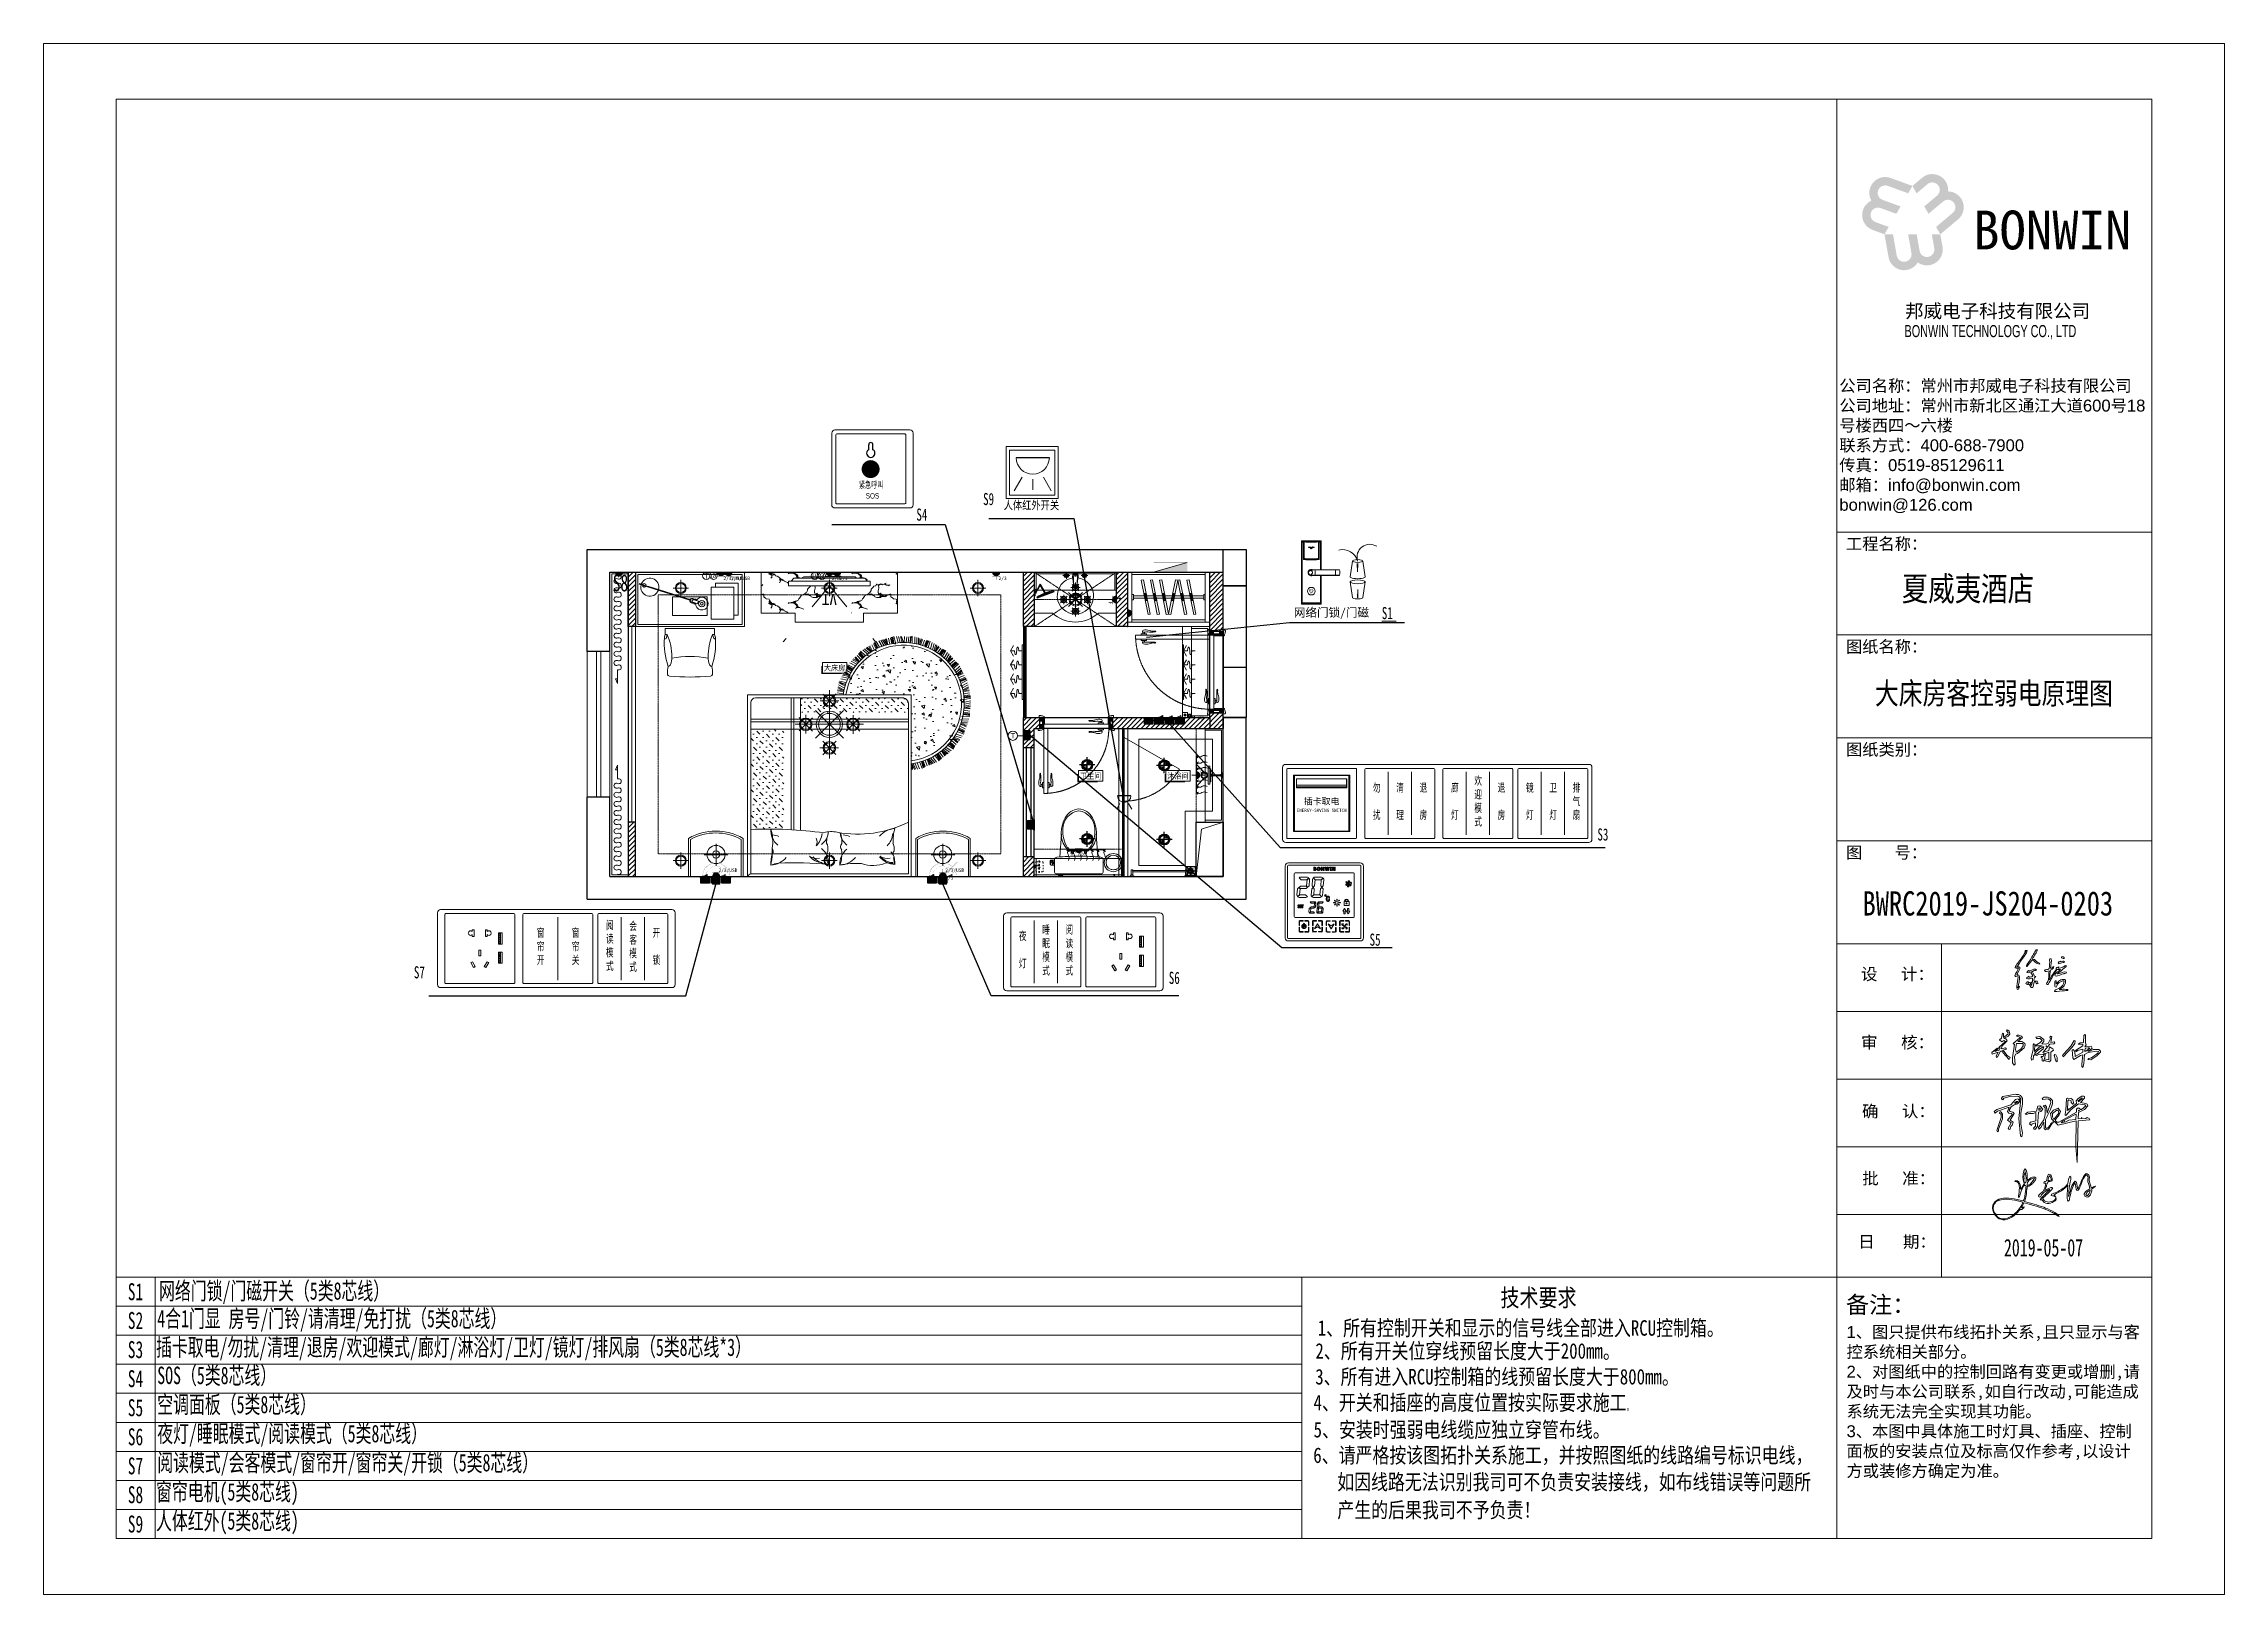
# Model space of a CAD drawing. Header units: millimetres. Extents: x 130143 to 328923, y 19139 to 134795.
# Drawn here: x 211199 to 247199, y 19139 to 44739 of the extents above; entities that cross this region are included whole.
import ezdxf
from ezdxf.enums import TextEntityAlignment as Align

# ---------------------------------------------------------------- set-up
doc = ezdxf.new("R2010")
doc.units = ezdxf.units.MM
doc.header["$LTSCALE"] = 10
for name, pattern in [('ACAD_ISO03W100', [30, 12, -18]), ('DASH', [8.89, 6.35, -2.54]), ('DASHDOT2', [12.7, 6.35, -3.175, 0, -3.175]), ('DASHED2', [0.375, 0.25, -0.125]), ('DOTE', [61.468, 50.8, -5.08, 0.508, -5.08]), ('HIDDEN', [9.525, 6.35, -3.175])]:
    doc.linetypes.add(name, pattern=pattern)
doc.layers.get('Defpoints').update_dxf_attribs({"color": 250})
for name, color, linetype in [('EM-开关插座(0.12)-DOM', 61, 'Continuous'), ('T★★05-天花灯具', 4, 'Continuous'), ('WALL_NEW【新建墙体】', 4, 'Continuous'), ('WALL_REMOVE【拆除墙体】', 6, 'Continuous'), ('WALL【墙体】', 7, 'Continuous'), ('图层5', 251, 'Continuous'), ('屋面', 4, 'Continuous'), ('新建墙体图', 255, 'Continuous')]:
    doc.layers.add(name, color=color, linetype=linetype)
for name, color, linetype, lineweight in [('FC-Doorsill【门槛线】', 8, 'Continuous', 0), ('FC-Material【地坪分割线】', 138, 'Continuous', 0), ('FF-ART【装饰、挂画】', 120, 'Continuous', 0), ('FF-Curtain【平面窗帘】', 32, 'Continuous', 0), ('FF-Door【门】', 51, 'Continuous', 0), ('FF-FIXT【洁具】', 31, 'Continuous', 0), ('FF-MT【门套】', 20, 'Continuous', 0), ('FF-Socket【电气】', 124, 'Continuous', 0), ('FF-Text【平面文字】', 2, 'Continuous', 0), ('FF-Win【窗】', 132, 'Continuous', 0), ('FF-【活动成品家具】', 51, 'Continuous', 0), ('Fine【细线】', 250, 'Continuous', 0), ('RC-Lamplight【灯带】', 205, 'DASHDOT2', 0), ('RC-Lamps【天花灯具】', 2, 'Continuous', 0), ('RC-Modelling【天花造型】', 30, 'Continuous', 0), ('邦威智能化', 7, 'Continuous', 18)]:
    doc.layers.add(name, color=color, linetype=linetype, lineweight=lineweight)
doc.styles.add('ar', font='arial.ttf')
doc.styles.add('ROMANTIC', font='', dxfattribs={"bigfont": 'gbcbig.shx'})
doc.styles.get("Standard").update_dxf_attribs({"font": 'arial.ttf'})
doc.styles.add('仿宋体', font='', dxfattribs={"width": 0.8})
doc.styles.add('宋体', font='', dxfattribs={"width": 0.8})
doc.styles.add('文字', font='')
doc.styles.add('标准', font='', dxfattribs={"width": 0.667})
doc.styles.get('ROMANTIC').set_extended_font_data('STXihei')
doc.styles.get('仿宋体').set_extended_font_data('宋体')
doc.styles.get('宋体').set_extended_font_data('SimSun')
doc.styles.get('文字').set_extended_font_data('SimSun')
doc.styles.get('标准').set_extended_font_data('仿宋_gb2312')
pattern_1 = [(45, (199757.7, 57876.33), (-39.77476, 39.77476), [])]

msp = doc.modelspace()

# ---------------------------------------------------------------- texts
at = {"layer": '邦威智能化', "style": '仿宋体', "width": 0.8}
for s, height, p in [('人体红外开关', 136.179855, (227048.29402, 37050.10921)), ('大床房客控弱电原理图', 360, (241430.68564, 33833.9742, 0))]:
    msp.add_text(s, height=height, dxfattribs=at).set_placement(p)
at = {"layer": '邦威智能化', "color": 0, "lineweight": -3, "attachment_point": 1, "style": '标准'}
for s, insert, char_height, width in [('{\\fSimHei|b0|i0|c134|p49;\\C256;紧急呼叫}', (224658.88605, 37510.52712), 108, 826.0887802), ('{\\f@Arial Unicode MS|b0|i0|c134|p34;\\C256;SOS}', (224771.50856, 37319.02234), 90, 1032.6109752), ('{\\fSimHei|b0|i0|c134|p49;\\C256;勿\\P\\P扰}', (233142.8896, 32524.25135), 135, 1032.6109752), ('{\\fSimHei|b0|i0|c134|p49;\\C256;清\\P\\P理}', (233527.6396, 32524.25135), 135, 1032.6109752), ('{\\fSimHei|b0|i0|c134|p49;\\C256;退\\P\\P房}', (233912.3896, 32524.25134), 135, 1032.6109752), ('{\\fSimHei|b0|i0|c134|p49;\\C256;廊\\P\\P灯}', (234432.8896, 32524.25135), 135, 1032.6109752), ('{\\fSimHei|b0|i0|c134|p49;\\C256;欢\\P迎\\P模\\P式}', (234817.6396, 32638.33169), 135, 1032.6109752), ('{\\fSimHei|b0|i0|c134|p49;\\C256;退\\P\\P房}', (235202.3896, 32524.25134), 135, 1032.6109752), ('{\\fSimHei|b0|i0|c134|p49;\\C256;镜\\P\\P灯}', (235670.3896, 32524.25135), 135, 1032.6109752), ('{\\fSimHei|b0|i0|c134|p49;\\C256;卫\\P\\P灯}', (236055.1396, 32524.25135), 135, 1032.6109752), ('{\\fSimHei|b0|i0|c134|p49;\\C256;排\\P气\\P扇}', (236439.8896, 32524.25134), 135, 1032.6109752), ('{\\fSimHei|b0|i0|c134|p49;\\C256;阅\\P读\\P模\\P式}', (220482.40363, 30253.64867), 135, 1032.6109752), ('{\\fSimHei|b0|i0|c134|p49;\\C256;会\\P客\\P模\\P式}', (220867.15363, 30238.94697), 135, 1032.6109752), ('{\\fSimHei|b0|i0|c134|p49;\\C256;窗\\P帘\\P开}', (219341.09113, 30128.59182), 135, 1032.6109752), ('{\\fSimHei|b0|i0|c134|p49;\\C256;窗\\P帘\\P关}', (219918.21613, 30128.59181), 135, 1032.6109752), ('{\\fSimHei|b0|i0|c134|p49;\\C256;开\\P\\P锁}', (221251.90363, 30128.59181), 135, 1032.6109752), ('{\\fSimHei|b0|i0|c134|p49;\\C256;夜\\P\\P灯}', (227299.70957, 30075.01892), 135, 1032.6109752), ('{\\fSimHei|b0|i0|c134|p49;\\C256;睡\\P眠\\P模\\P式}', (227684.45957, 30179.28793), 135, 1032.6109752), ('{\\fSimHei|b0|i0|c134|p49;\\C256;阅\\P读\\P模\\P式}', (228069.20957, 30179.28793), 135, 1032.6109752)]:
    msp.add_mtext(s, dxfattribs=dict(at, insert=insert, char_height=char_height, width=width))
at = {"layer": '邦威智能化', "linetype": 'Continuous', "lineweight": 0, "char_height": 200, "style": '标准'}
for s, insert, width, attachment_point in [('{\\fSimHei|b0|i0|c134|p49;S9}', (226889.6032, 37320.89012), 850.3032625, 3), ('{\\fSimHei|b0|i0|c134|p49;S4}', (225788.12196, 37063.82238), 561.1486717, 3), ('{\\fSimHei|b0|i0|c134|p49;S1}', (233290.32957, 35438.23765), 707.0473264, 1), ('{\\fSimHei|b0|i0|c134|p49;S3}', (237030.17637, 31783.91617), 561.1486717, 3), ('{\\fSimHei|b0|i0|c134|p49;S5}', (233088.27958, 30047.02197), 561.1486717, 1), ('{\\fSimHei|b0|i0|c134|p49;S7}', (217493.50094, 29507.86131), 850.3032625, 3), ('{\\fSimHei|b0|i0|c134|p49;S6}', (229955.00214, 29416.45431), 850.3032625, 3)]:
    msp.add_mtext(s, dxfattribs=dict(at, insert=insert, width=width, attachment_point=attachment_point))
at = {"layer": '邦威智能化', "linetype": 'Continuous', "lineweight": 25, "char_height": 280, "width": 341.3501694, "attachment_point": 7, "rotation": 359.85182159, "style": '标准'}
for s, insert in [('{\\fFangSong|b0|i0|c134|p49;S8}', (220594.89093, 35692.62592, 0)), ('{\\fFangSong|b0|i0|c134|p49;S1}', (212588.65419, 23991.34169, 0)), ('{\\fFangSong|b0|i0|c134|p49;S2}', (212588.65419, 23515.9038, 0)), ('{\\fFangSong|b0|i0|c134|p49;S3}', (212588.65419, 23035.9038, 0)), ('{\\fFangSong|b0|i0|c134|p49;S4}', (212588.65419, 22555.9038, 0)), ('{\\fFangSong|b0|i0|c134|p49;S5}', (212588.65419, 22075.9038, 0)), ('{\\fFangSong|b0|i0|c134|p49;S6}', (212588.65419, 21595.9038, 0)), ('{\\fFangSong|b0|i0|c134|p49;S7}', (212588.65419, 21115.9038, 0)), ('{\\fFangSong|b0|i0|c134|p49;S8}', (212588.65419, 20640.46591, 0)), ('{\\fFangSong|b0|i0|c134|p49;S9}', (212588.65419, 20155.9038, 0))]:
    msp.add_mtext(s, dxfattribs=dict(at, insert=insert))
at = {"layer": '邦威智能化', "insert": (241874.58145, 35494.83296, 0), "char_height": 400, "width": 4650.6666667, "attachment_point": 7, "style": '仿宋体'}
msp.add_mtext('夏威夷酒店', dxfattribs=at)
at = {"layer": '邦威智能化', "linetype": 'Continuous', "lineweight": 18, "attachment_point": 2}
for s, insert, char_height, width in [('{\\fSimHei|b1|i0|c134|p49;\\C1;网络门锁/门磁}', (232458.32587, 35417.24843), 140, 2429.8430598), ('{\\fsimhei|b0|i0|c134|p49;\\H0.7x;\\C0;ENERGY-SAVING SWITCH}', (232296.74098, 32109.40831), 75, 900), ('{\\fSimSun|b0|i0|c134|p2;\\C0;插卡取电}', (232296.74098, 32283.66103), 105, 900)]:
    msp.add_mtext(s, dxfattribs=dict(at, insert=insert, char_height=char_height, width=width))
at = {"layer": '邦威智能化', "color": 0, "insert": (241226.76643, 30339.13315, 0), "char_height": 400, "width": 6746.6666667, "attachment_point": 7, "style": '仿宋体'}
msp.add_mtext('BWRC2019-JS204-0203', dxfattribs=at)
at = {"layer": '邦威智能化', "color": 0, "linetype": 'Continuous', "lineweight": 25, "insert": (243560.28102, 25006.32649, 0), "char_height": 288, "width": 20715.6018739, "attachment_point": 1, "style": '标准'}
msp.add_mtext('{\\fSimSun|b0|i0|c134|p49;2019-05-07}', dxfattribs=at)
at = {"layer": '邦威智能化', "linetype": 'Continuous', "lineweight": 25}
for s, insert, char_height, width, attachment_point, style in [('{\\fFangSong|b0|i0|c134|p49;网络门锁/门磁开关（5类8芯线）}', (213104.37497, 24292.9406, 0), 288, 20715.6018739, 1, '标准'), ('{\\C1;技术要求}', (235248.68027, 23860.30833, 0), 288, 3523.0578178, 7, '仿宋体'), ('{\\C1;1、所有控制开关和显示的信号线全部进入RCU控制箱。}', (232232.68172, 23379.9887, 0), 256, 7253.2414009, 7, '仿宋体'), ('{\\C1;2、所有开关位穿线预留长度大于200mm。}', (232193.52719, 23000.3996, 0), 256, 5293.9908832, 7, '仿宋体'), ('{\\H2.4038x;\\C1;3\\H0.99998x;、所有进入RCU控制箱的线预留长度大于800mm。}', (232191.3074, 22575.64585, 0), 106.496, 6490.651688, 7, '仿宋体'), ('{\\H2.4038x;\\C1;4、开关和插座的高度位置按实际要求施工\\H0.41601x;。}', (232162.64637, 22148.46978, 0), 106.496, 5874.1805634, 7, '仿宋体'), ('{\\C1;5、安装时强弱电线缆应独立穿管布线。}', (232163.67284, 21699.73545, 0), 256, 5243.2042359, 7, '仿宋体'), ('{\\C1;6、请严格按该图拓扑关系施工，并按照图纸的线路编号标识电线，}', (232158.75657, 21271.2018, 0), 256, 8965.9219058, 7, '仿宋体'), ('{\\C1;如因线路无法识别我司可不负责安装接线，如布线错误等问题所}', (232553.95423, 20829.73957, 0), 256, 8688.189932, 7, '仿宋体'), ('{\\C1;产生的后果我司不予负责！}', (232555.59328, 20374.29761, 0), 256, 3523.0578178, 7, '仿宋体')]:
    msp.add_mtext(s, dxfattribs=dict(at, insert=insert, char_height=char_height, width=width, attachment_point=attachment_point, style=style))
at = {"layer": '邦威智能化', "char_height": 288, "attachment_point": 1, "style": '标准'}
for s, width, gutter_width, insert in [('{\\fFangSong|b0|i0|c134|p49;4合1门显 房号/门铃/请清理/免打扰（5类8芯线）}', 9102.0146489, 1491.43848, (213075.04246, 23836.48946, 0)), ('{\\fFangSong|b0|i0|c134|p49;插卡取电/勿扰/清理/退房/欢迎模式/廊灯/淋浴灯/卫灯/镜灯/排风扇（5类8芯线*3）}', 14500.119496, 635.93265, (213055.21706, 23363.2867, 0)), ('{\\fFangSong|b0|i0|c134|p49;SOS（5类8芯线）}', 9102.0146489, 1491.43848, (213075.04246, 22898.25558, 0)), ('{\\fFangSong|b0|i0|c134|p49;空调面板（5类8芯线）}', 9102.0146489, 1491.43848, (213075.04246, 22418.25558, 0)), ('{\\fFangSong|b0|i0|c134|p49;夜灯/睡眠模式/阅读模式（5类8芯线）}', 11486.9333762, 1491.43848, (213075.04246, 21938.25558, 0)), ('{\\fFangSong|b0|i0|c134|p49;阅读模式/会客模式/窗帘开/窗帘关/开锁（5类8芯线）}', 11486.9333762, 1491.43848, (213075.04246, 21458.25558, 0)), ('{\\fFangSong|b0|i0|c134|p49;窗帘电机(5类8芯线)}', 14500.119496, 635.93265, (213055.21706, 20975.9286, 0)), ('{\\fFangSong|b0|i0|c134|p49;人体红外(5类8芯线)}', 14500.119496, 635.93265, (213055.21706, 20495.9286, 0))]:
    msp.add_mtext_dynamic_manual_height_columns(s, width=width, gutter_width=gutter_width, heights=[0], dxfattribs=dict(at, insert=insert))

# ---------------------------------------------------------------- blocks, each defined once
blk = doc.blocks.new('图框')
h = blk.add_hatch(color=5)
h.dxf.hatch_style = 1
h.paths.add_polyline_path([(36461, -1029), (36261, -1197), (36348, -1349), (36572, -1161, -1), (36770, -1397), (36505, -1620), (36593, -1772), (36894, -1519, -1), (37092, -1755), (36749, -2043), (36837, -2195), (37203, -1887, 0.696307), (36997, -1310, 0.6707)])
h.paths.add_polyline_path([(36837, -2195), (36661, -2195), (36712, -2483, -1), (36409, -2536), (36348, -2195), (36173, -2195), (36241, -2583, -1), (35938, -2636), (35860, -2195), (35685, -2195), (35768, -2666, 0.696307), (36371, -2776, 0.6707), (36882, -2453)])
h.paths.add_polyline_path([(35646, -1485, -1), (35752, -1196), (36173, -1349), (36261, -1197), (35811, -1033, 0.696307), (35414, -1501, 0.6707), (35439, -2105), (35685, -2195), (35772, -2043), (35498, -1943, -1), (35603, -1653), (35929, -1772), (36017, -1620)])
for p, q in [((34698, 590), (34698, -29110)), ((41198, -2583), (41198, -8983)), ((34698, -8340), (41198, -8340)), ((34698, -10463), (41198, -10463)), ((34698, -12587), (41198, -12587)), ((34698, -14710), (41198, -14710)), ((34698, -16833), (41198, -16833)), ((36860, -16833), (36860, -23716)), ((34698, -18230), (41198, -18230)), ((34698, -19626), (41198, -19626)), ((34698, -21023), (41198, -21023)), ((34698, -22419), (41198, -22419)), ((34698, -23716), (41198, -23716))]:
    blk.add_line(p, q)
for points in [[(-2302, 1740), (42698, 1740), (42698, -30260), (-2302, -30260)], [(-802, 590), (41198, 590), (41198, -29110), (-802, -29110)]]:
    blk.add_lwpolyline(points, close=True)
for s, height, p in [('工程名称：', 245.7, (34890, -8704)), ('图纸名称：', 245.7, (34890, -10827)), ('图纸类别：', 245.7, (34890, -12950)), ('图       号：', 245.7, (34890, -15074)), ('备注：', 350, (34890, -24456))]:
    blk.add_text(s, height=height).set_placement(p)
for s, p, p2 in [('设     计：', (35200, -17583), (36706, -17583)), ('审     核：', (35201, -18992), (36708, -18992)), ('确     认：', (35219, -20414), (36725, -20414)), ('批     准：', (35225, -21799), (36731, -21799)), ('日      期：', (35143, -23106), (36745, -23106))]:
    blk.add_text(s, height=245.7).set_placement(p, p2, align=Align.ALIGNED)
at = {"attachment_point": 1}
for s, width, insert, char_height in [('{\\fSimHei|b1|i0|c0|p49;\\C5;BONWIN}', 3084.57, (37514, -1706), 800), ('{\\fSimSun|b1|i0|c134|p2;邦威电子科技有限公司}', 5483.58, (36110, -3637), 280), ('{\\fﾷￂￋￎ_gb2312|b0|i0|c134|p49;\\W0.667;BONWIN TECHNOLOGY CO., LTD}', 5483.58, (36099, -4067), 250), ('{\\fSimSun|b0|i0|c134|p2;公司名称：常州市邦威电子科技有限公司\\P公司地址：常州市新北区通江大道}600{\\fSimSun|b0|i0|c134|p2;号}18{\\fSimSun|b0|i0|c134|p2;号楼西四～六楼\\P联系方式：}400-688-7900{\\fSimSun|b0|i0|c134|p2;\u3000\u3000\\P传真：}0519-85129611\\P{\\fSimSun|b0|i0|c134|p2;邮箱：}info@bonwin.com{\\fSimSun|b0|i0|c134|p2;\u3000\u3000}bonwin@126.com', 6387.17, (34753, -5197), 245.65), ('1{\\fSimSun|b0|i0|c134|p2;、图只提供布线拓扑关系,且只显示与客\\P控系统相关部分。\\P}2{\\fSimSun|b0|i0|c134|p2;、对图纸中的控制回路有变更或增删,请\\P及时与本公司联系,如自行改动,可能造成\\P系统无法完全实现其功能。\\P}3{\\fSimSun|b0|i0|c134|p2;、本图中具体施工时灯具、插座、控制\\P面板的安装点位及标高仅作参考,以设计\\P方或装修方确定为准。}', 16746.57, (34902, -24723), 245.65)]:
    blk.add_mtext_dynamic_manual_height_columns(s, width=width, gutter_width=1228, heights=[0], dxfattribs=dict(at, insert=insert, char_height=char_height))
blk = doc.blocks.new('zcw')
at = {"linetype": 'Continuous', "elevation": 9684500}
for points in [[(448, 1160), (447, 1161), (445, 1159), (449, 1155), (448, 1152), (439, 1145), (439, 1153), (437, 1154), (435, 1144), (431, 1140), (436, 1136), (440, 1139), (443, 1137), (430, 1125), (432, 1123), (430, 1119), (421, 1116), (428, 1122), (426, 1123), (415, 1114), (416, 1111), (428, 1115), (424, 1107), (425, 1104), (427, 1105), (433, 1117), (437, 1117), (438, 1119), (445, 1121), (443, 1124), (435, 1122), (436, 1127), (447, 1138), (444, 1142), (440, 1143), (449, 1148), (452, 1152), (451, 1158), (448, 1160)], [(472, 1149), (471, 1150), (468, 1150), (466, 1148), (473, 1146), (474, 1144), (472, 1144), (459, 1133), (460, 1131), (462, 1131), (458, 1103), (458, 1093), (461, 1088), (463, 1090), (462, 1105), (464, 1111), (468, 1112), (482, 1124), (484, 1129), (483, 1133), (477, 1137), (469, 1137), (478, 1145), (476, 1148), (472, 1149)], [(466, 1133), (474, 1133), (478, 1133), (480, 1131), (480, 1128), (475, 1121), (465, 1115), (464, 1120), (466, 1133)], [(539, 1147), (537, 1148), (535, 1146), (536, 1142), (531, 1133), (526, 1131), (518, 1132), (522, 1137), (522, 1141), (514, 1147), (506, 1146), (508, 1143), (515, 1143), (519, 1139), (514, 1134), (504, 1128), (519, 1128), (513, 1125), (503, 1116), (504, 1131), (502, 1132), (500, 1130), (500, 1120), (496, 1103), (497, 1098), (500, 1100), (501, 1107), (503, 1109), (508, 1108), (513, 1111), (520, 1110), (524, 1112), (521, 1106), (517, 1106), (517, 1104), (519, 1103), (519, 1097), (521, 1096), (523, 1099), (525, 1097), (534, 1095), (537, 1098), (537, 1115), (542, 1119), (541, 1122), (534, 1126), (533, 1118), (520, 1114), (535, 1131), (543, 1132), (545, 1134), (544, 1136), (537, 1135), (539, 1147)], [(521, 1126), (522, 1126), (521, 1122), (508, 1111), (504, 1111), (504, 1113), (510, 1119), (521, 1126)], [(527, 1128), (528, 1128), (527, 1126), (527, 1128)], [(587, 1138), (585, 1139), (578, 1127), (563, 1111), (561, 1108), (562, 1105), (581, 1125), (586, 1133), (587, 1138)], [(608, 1150), (607, 1151), (605, 1149), (604, 1135), (597, 1134), (593, 1131), (603, 1131), (603, 1128), (588, 1118), (590, 1116), (592, 1118), (603, 1121), (603, 1115), (587, 1106), (586, 1116), (583, 1120), (581, 1119), (582, 1103), (584, 1100), (598, 1108), (603, 1109), (601, 1090), (601, 1085), (603, 1083), (605, 1091), (606, 1110), (614, 1114), (631, 1117), (635, 1116), (634, 1113), (621, 1103), (615, 1102), (613, 1100), (619, 1099), (632, 1107), (639, 1115), (639, 1117), (636, 1120), (624, 1120), (617, 1117), (613, 1117), (620, 1121), (622, 1123), (620, 1127), (607, 1126), (610, 1130), (608, 1134), (608, 1150)], [(430, 1123), (428, 1124), (427, 1123), (430, 1123)], [(440, 1117), (438, 1118), (438, 1114), (451, 1100), (453, 1104), (447, 1108), (440, 1117)], [(531, 1114), (533, 1115), (533, 1099), (524, 1101), (526, 1112), (531, 1114)], [(547, 1109), (545, 1110), (544, 1108), (547, 1097), (550, 1095), (550, 1104), (547, 1109)], [(614, 1124), (616, 1124), (617, 1123), (609, 1117), (606, 1117), (608, 1123), (614, 1124)]]:
    blk.add_lwpolyline(points, dxfattribs=at)
blk = doc.blocks.new('zzh')
at = {"linetype": 'Continuous', "elevation": 9684500}
for points in [[(457.5, 1003.3), (456.5, 1004.3), (451.5, 1003.3), (441.5, 992.3), (412.5, 982.3), (407.5, 978.3), (409.5, 975.3), (414.5, 979.3), (438.5, 987.3), (434.5, 978.3), (437.5, 975.3), (443.5, 974.3), (444.5, 972.3), (434.5, 960.3), (442.5, 955.3), (436.5, 944.3), (438.5, 941.3), (440.5, 942.3), (441.5, 947.3), (444.5, 950.3), (446.5, 956.3), (440.5, 960.3), (448.5, 974.3), (445.5, 977.3), (440.5, 978.3), (438.5, 981.3), (442.5, 988.3), (448.5, 992.3), (455.5, 994.3), (459.5, 998.3), (459.5, 1001.3), (457.5, 1003.3)], [(452.5, 1013.3), (451.5, 1014.3), (425.5, 1009.3), (422.5, 1006.3), (422.5, 1004.3), (425.5, 1002.3), (427.5, 1006.3), (439.5, 1009.3), (454.5, 1010.3), (458.5, 1009.3), (462.5, 1004.3), (458.5, 964.3), (461.5, 928.3), (464.5, 926.3), (465.5, 934.3), (462.5, 952.3), (462.5, 975.3), (465.5, 993.3), (465.5, 1006.3), (461.5, 1011.3), (457.5, 1013.3), (452.5, 1013.3)], [(453.5, 999.3), (456.5, 999.3), (451.5, 995.3), (449.5, 996.3), (453.5, 999.3)], [(460.5, 1003.3), (459.5, 1004.3), (459.5, 1002.3), (460.5, 1003.3)], [(502.5, 989.3), (501.5, 990.3), (497.5, 989.3), (494.5, 979.3), (476.5, 977.3), (471.5, 973.3), (474.5, 972.3), (478.5, 974.3), (487.5, 974.3), (493.5, 976.3), (493.5, 959.3), (482.5, 956.3), (480.5, 953.3), (484.5, 949.3), (485.5, 953.3), (492.5, 955.3), (492.5, 948.3), (488.5, 944.3), (489.5, 942.3), (492.5, 942.3), (496.5, 948.3), (498.5, 977.3), (503.5, 978.3), (507.5, 983.3), (502.5, 989.3)], [(518.5, 1007.3), (517.5, 1008.3), (510.5, 1008.3), (506.5, 1005.3), (507.5, 1003.3), (518.5, 1004.3), (523.5, 1001.3), (524.5, 997.3), (516.5, 975.3), (515.5, 988.3), (512.5, 991.3), (508.5, 990.3), (512.5, 986.3), (512.5, 971.3), (509.5, 961.3), (498.5, 945.3), (499.5, 942.3), (503.5, 945.3), (509.5, 956.3), (510.5, 943.3), (513.5, 940.3), (519.5, 942.3), (524.5, 949.3), (523.5, 951.3), (517.5, 944.3), (515.5, 943.3), (513.5, 945.3), (513.5, 962.3), (523.5, 982.3), (527.5, 994.3), (527.5, 1001.3), (522.5, 1006.3), (518.5, 1007.3)], [(593.5, 1009.3), (592.5, 1010.3), (588.5, 1010.3), (580.5, 1005.3), (576.5, 1000.3), (577.5, 995.3), (558.5, 980.3), (559.5, 1000.3), (561.5, 1002.3), (566.5, 1000.3), (566.5, 997.3), (569.5, 993.3), (571.5, 994.3), (569.5, 1002.3), (566.5, 1005.3), (558.5, 1006.3), (556.5, 1004.3), (555.5, 981.3), (553.5, 973.3), (553.5, 971.3), (555.5, 970.3), (566.5, 982.3), (581.5, 994.3), (594.5, 992.3), (596.5, 990.3), (587.5, 982.3), (585.5, 982.3), (582.5, 985.3), (579.5, 985.3), (577.5, 983.3), (577.5, 977.3), (540.5, 956.3), (536.5, 956.3), (533.5, 959.3), (533.5, 962.3), (541.5, 971.3), (544.5, 978.3), (539.5, 985.3), (529.5, 981.3), (523.5, 974.3), (525.5, 963.3), (539.5, 950.3), (576.5, 959.3), (575.5, 906.3), (578.5, 873.3), (580.5, 959.3), (604.5, 961.3), (603.5, 964.3), (599.5, 966.3), (596.5, 964.3), (580.5, 963.3), (581.5, 976.3), (593.5, 982.3), (600.5, 990.3), (599.5, 993.3), (596.5, 995.3), (585.5, 997.3), (593.5, 1006.3), (593.5, 1009.3)], [(587.5, 1006.3), (589.5, 1006.3), (581.5, 998.3), (580.5, 1000.3), (587.5, 1006.3)], [(421.5, 977.3), (419.5, 978.3), (418.5, 975.3), (421.5, 972.3), (421.5, 966.3), (412.5, 939.3), (414.5, 936.3), (416.5, 938.3), (416.5, 942.3), (424.5, 963.3), (424.5, 973.3), (421.5, 977.3)], [(499.5, 985.3), (502.5, 985.3), (502.5, 981.3), (499.5, 981.3), (499.5, 985.3)], [(527.5, 954.3), (526.5, 955.3), (523.5, 952.3), (524.5, 950.3), (527.5, 954.3)], [(536.5, 981.3), (539.5, 981.3), (540.5, 975.3), (530.5, 962.3), (527.5, 967.3), (527.5, 974.3), (536.5, 981.3)], [(529.5, 956.3), (528.5, 957.3), (528.5, 955.3), (529.5, 956.3)], [(574.5, 972.3), (576.5, 973.3), (575.5, 962.3), (561.5, 960.3), (555.5, 957.3), (545.5, 955.3), (548.5, 958.3), (574.5, 972.3)], [(552.5, 958.3), (551.5, 959.3), (551.5, 957.3), (552.5, 958.3)], [(561.5, 983.3), (560.5, 984.3), (560.5, 982.3), (561.5, 983.3)], [(581.5, 981.3), (583.5, 980.3), (581.5, 979.3), (581.5, 981.3)], [(588.5, 965.3), (587.5, 966.3), (587.5, 964.3), (588.5, 965.3)]]:
    blk.add_lwpolyline(points, dxfattribs=at)
blk = doc.blocks.new('hlw_3_1600_250')
for p, q in [((-0.5, 0.078125), (0.5, 0.078125)), ((-0.5, -0.078125), (0.5, -0.078125))]:
    blk.add_line(p, q)
at = {"linetype": 'HIDDEN', "ltscale": 15}
for p, q in [((-0.5, 0.015625), (0.5, 0.015625)), ((-0.5, -0.015625), (0.5, -0.015625))]:
    blk.add_line(p, q, dxfattribs=at)
blk = doc.blocks.new('马桶平面15')
at = {"color": 251}
for p, q in [((-164, 735), (-188, 735)), ((-182, 735), (-182, 743)), ((-176, 735), (-176, 743)), ((-169, 743), (-169, 735))]:
    blk.add_line(p, q, dxfattribs=at)
for points in [[(-171, 715, 0.288575), (-153, 725, 0.464141), (-159, 735), (-164, 735), (-164, 743), (-188, 743), (-188, 743), (-188, 735), (-193, 735, 0.464141), (-199, 725, 0.288575), (-181, 715)], [(-62, 463), (-62, 484, -1), (-38, 484), (-38, 481)], [(110, 463), (110, 484, 1), (86, 484), (86, 481)], [(27, 460), (122, 460), (139, 427), (147, 427, -0.17108), (199, 221, -0.383832), (24, 21, -0.383832), (-151, 221, -0.17108), (-99, 427), (-90, 427), (-74, 460), (122, 460)]]:
    blk.add_lwpolyline(points, format="xyb", dxfattribs=at)
for points in [[(-243, 617), (-243, 562), (-280, 562, -0.414214), (-290, 572), (-290, 607, -0.414214), (-280, 617)], [(-243, 617), (-243, 562), (-256, 562, -0.414214), (-266, 572), (-266, 607, -0.414214), (-256, 617)], [(-54, 476), (-54, 470, 0.414214), (-49, 465), (-39, 465, 0.58538), (-38, 470), (-38, 476, 0.58538), (-39, 481), (-49, 481, 0.414214)], [(103, 476), (103, 470, -0.414214), (98, 465), (87, 465, -0.58538), (87, 470), (87, 476, -0.58538), (87, 481), (98, 481, -0.414214)]]:
    blk.add_lwpolyline(points, format="xyb", close=True, dxfattribs=at)
for points in [[(24, 519, -0.023855), (-217, 531, -0.42765), (-243, 555), (-243, 695, -0.382307), (-220, 715), (24, 715), (269, 715, -0.382307), (291, 695), (291, 555, -0.42765), (265, 531, -0.023855)], [(24, 0, -0.272339), (-125, 96, -0.163159), (-167, 310, -0.20934), (-78, 461), (24, 461), (127, 461, -0.20934), (215, 310, -0.163159), (173, 96, -0.272339)]]:
    blk.add_lwpolyline(points, format="xyb", close=True)
for points in [[(-184, 528), (-167, 276)], [(233, 528), (215, 276)]]:
    blk.add_lwpolyline(points)
for centre, radius, start, end in [((-185, 756), 31.4, 242.8818, 319.142), ((-174, 774), 53.1, 240.7977, 292.8926), ((-263, 600), 28.1, 165.5916, 262.7603), ((-268, 612), 22.8, 193.4235, 273.8412), ((-232, 638), 46.4, 221.9148, 256.4413), ((181, 814), 493, 204.8643, 210.765)]:
    blk.add_arc(centre, radius, start, end, dxfattribs=at)
blk = doc.blocks.new('花洒平面')
at = {"color": 8}
for p, q in [((-23, 198), (-123, 298)), ((0, 208), (0, 346)), ((23, 198), (123, 298)), ((100, 150), (-100, 150)), ((11, 121), (-11, 121)), ((10, 139), (-10, 139)), ((10, 133), (-9, 133)), ((-9, 12), (8, 12)), ((8, 138), (-8, 138)), ((-7, 32), (6, 32)), ((6, 119), (-6, 119))]:
    blk.add_line(p, q, dxfattribs=at)
blk.add_lwpolyline([(11, 131, 0.992115), (11, 133), (10, 133, 0.130917), (8, 138), (10, 138, 0.413995), (10, 139), (71, 139), (71, 150), (100, 150), (100, 165), (-100, 165), (-100, 150), (-71, 150), (-71, 139), (-10, 139, 0.413995), (-9, 138), (-8, 138, 0.130917), (-9, 133), (-11, 133, 0.992115), (-11, 131, 0.003958), (-11, 131, 0.080962), (-11, 121, 1), (-11, 119), (-6, 119), (-6, 32), (-7, 32, 0.414214), (-9, 30), (-9, 12), (-21, 12, 0.261972), (-31, 7), (-31, 0), (31, 0), (31, 7, 0.261972), (21, 12), (8, 12), (8, 30, 0.414214), (6, 32), (6, 32), (6, 119), (11, 119, 1), (11, 121, 0.080962), (11, 131)], format="xyb")
blk.add_lwpolyline([(8, 30, -0.375464), (3, 29, 0.238002), (-3, 29, -0.375464), (-9, 30)], format="xyb", dxfattribs=at)
for radius in [35, 30]:
    blk.add_circle((0, 210), radius, dxfattribs=at)
blk = doc.blocks.new('tasklight')
at = {"color": 251}
for p, q in [((-25, 96), (440, 243)), ((458, 270), (496, 282)), ((459, 266), (497, 278)), ((475, 265), (527, 282)), ((484, 237), (536, 253)), ((488, 282), (493, 284)), ((489, 280), (488, 282)), ((492, 271), (490, 275)), ((493, 282), (493, 284)), ((496, 272), (495, 277)), ((497, 278), (496, 282)), ((501, 242), (502, 237)), ((505, 243), (507, 239)), ((-116, 68), (-71, 82)), ((-113, 60), (-116, 68)), ((-113, 60), (-68, 74)), ((-96, 72), (-24, 94)), ((-95, 68), (-96, 72)), ((-95, 68), (-23, 91)), ((-72, 85), (-56, 90)), ((-71, 82), (-72, 85)), ((-56, 87), (-71, 82)), ((-71, 82), (-70, 80)), ((-69, 76), (-68, 74)), ((-67, 81), (-68, 83)), ((-58, 84), (-58, 86)), ((-56, 87), (-56, 90)), ((-23, 89), (-25, 96)), ((-23, 89), (443, 235)), ((471, 227), (509, 239)), ((473, 223), (511, 235)), ((504, 230), (509, 232)), ((504, 232), (504, 230)), ((508, 234), (509, 232)), ((509, 239), (511, 235))]:
    blk.add_line(p, q, dxfattribs=at)
for radius in [35, 15]:
    blk.add_circle((572, 280), radius, dxfattribs=at)
for centre, radius, start, end in [((465, 246), 25, 107.4853, 287.4853), ((465, 246), 20, 107.4853, 287.4853), ((479, 251), 15, 107.4853, 287.4853), ((572, 280), 70, 209.8589, 185.1116), ((572, 280), 45, 178.014, 216.9565), ((0, 100), 100, 19.7777, 195.1928), ((0, 100), 100, 199.7777, 15.1928), ((-62, 80), 20, 209.0222, 185.9483)]:
    blk.add_arc(centre, radius, start, end, dxfattribs=at)
blk = doc.blocks.new('海龙_04090929')
at = {"color": 0, "linetype": 'ByBlock'}
for p, q in [((-279, -136, 0), (-271, -110, 0)), ((-271, -110, 0), (-271, -45, 0)), ((271, -45, 0), (-271, -45, 0)), ((-271, -110, 0), (-250, -109, 0)), ((-271, -110, 0), (-250, -109, 0)), ((-250, -109, 0), (-258, -144, 0)), ((-250, -109, 0), (-258, -144, 0)), ((250, -109, 0), (258, -144, 0)), ((271, -109, 0), (250, -109, 0)), ((250, -109, 0), (258, -144, 0)), ((271, -109, 0), (250, -109, 0)), ((271, -109, 0), (271, -45, 0)), ((279, -135, 0), (271, -109, 0))]:
    blk.add_line(p, q, dxfattribs=at)
at = {"ltscale": 500}
blk.add_lwpolyline([(600, 577), (600, -23), (-600, -23), (-600, 577)], close=True, dxfattribs=at)
at = {"color": 251}
for points in [[(575, 552), (575, 2), (-575, 2), (-575, 552)], [(-190, 305), (190, 305), (190, 98), (-190, 98)], [(484, 61), (234, 61), (234, 411), (484, 411)]]:
    blk.add_lwpolyline(points, close=True, dxfattribs=at)
blk.add_lwpolyline([(281, 411), (281, 454), (531, 454), (531, 104), (484, 104)], dxfattribs=at)
at = {"color": 0, "linetype": 'ByBlock'}
for centre, radius, start, end in [((490, -202, 0), 773, 175.8034, 199.5327), ((-255, -145, 0), 25.4, 158.9901, 180.625), ((-255, -145, 0), 25.4, 180.625, 200.6267), ((-255, -145, 0), 25.4, 180.625, 200.6267), ((-273, -152, 0), 6.35, 200.6267, 296.646), ((-273, -152, 0), 6.35, 200.6267, 296.646), ((-282, -135, 0), 25.4, 296.646, 338.2826), ((-282, -135, 0), 25.4, 296.646, 338.2826), ((-825, -356, 0), 626, 359.8413, 23.2355), ((-825, -356, 0), 626, 359.8413, 23.2355), ((826, -354, 0), 626, 156.949, 180.3432), ((826, -354, 0), 626, 156.949, 180.3432), ((-490, -204, 0), 773, 340.6518, 4.3811), ((282, -134, 0), 25.4, 201.9019, 243.5385), ((282, -134, 0), 25.4, 201.9019, 243.5385), ((273, -151, 0), 6.35, 243.5385, 339.5578), ((273, -151, 0), 6.35, 243.5385, 339.5578), ((256, -144, 0), 25.4, 359.5595, 21.1944), ((256, -144, 0), 25.4, 339.5578, 359.5595), ((256, -144, 0), 25.4, 339.5578, 359.5595), ((134, -546, 0), 382, 167.1139, 179.4864), ((-240, -435, 0), 25.4, 273.3566, 346.6742), ((-240, -435, 0), 25.4, 273.3566, 346.6742), ((-411, -361, 0), 212, 337.8885, 0.9101), ((-411, -361, 0), 212, 337.8885, 0.9101), ((2, -1560, 0), 1208, 80.5641, 99.6204), ((2, -1560, 0), 1208, 80.5641, 99.6204), ((412, -360, 0), 212, 179.2744, 202.296), ((412, -360, 0), 212, 179.2744, 202.296), ((241, -435, 0), 25.4, 193.5103, 266.8279), ((241, -435, 0), 25.4, 193.5103, 266.8279), ((-132, -546, 0), 382, 0.6981, 13.0706), ((-222, -543, 0), 25.4, 179.5077, 265.2204), ((-3, 2077, 0), 2654, 265.2204, 274.9641), ((224, -542, 0), 25.4, 274.9641, 0.6768)]:
    blk.add_arc(centre, radius, start, end, dxfattribs=at)
at = {"color": 251, "extrusion": (-2.32109e-12, 1.27568e-12, -1), "zscale": -1, "rotation": 180.1031689503808}
blk.add_blockref('tasklight', (441, 511, 0), dxfattribs=at)
blk = doc.blocks.new('1800平10108344')
h = blk.add_hatch()
h.set_pattern_fill('MUDST', color=8, scale=200, angle=45, style=0)
h.set_pattern_definition([(45, (-6314.967, -6597.646), (35.35534, 106.06602), [50, -50, 0, -50, 0, -50])])
h.paths.add_polyline_path([(815, -644, 0.325595), (865, -587), (865, -482), (-323, -482), (-323, -644)])
h.paths.add_polyline_path([(-505, 803, -0.019127), (-869, 803), (-869, -300), (-505, -300)])
h = blk.add_hatch()
h.set_pattern_fill('AR-CONC', color=8, scale=40, style=0)
h.set_pattern_definition([(50, (-6066.9, -21172.5), (286.904, -25.1009), [30, -330]), (355, (-6066.9, -21172.5), (-55.5005, 300.877), [24, -264]), (100.4514, (-6043, -21174.58), (231.4038, 275.7758), [25.496, -280.457]), (46.1842, (-6066.9, -21092.5), (426.8964, -66.2076), [45, -495]), (96.6356, (-6031.33, -21098), (373.865, 389.647), [38.244, -420.685]), (351.1842, (-6066.9, -21092.5), (373.865, 389.6474), [36, -396]), (21, (-6026.9, -21112.5), (238.7628, -161.0476), [30, -330]), (326, (-6026.9, -21112.5), (97.326, 290.06), [24, -264]), (71.4514, (-6007, -21125.9), (336.089, 129.0122), [25.496, -280.457]), (37.5, (-6066.9, -21172.49), (4.86394, 133.15754), [0, -260.8, 0, -268, 0, -265]), (7.5, (-6066.9, -21172.49), (105.2278, 157.7647), [0, -152.8, 0, -254.8, 0, -101]), (327.5, (-6156.1, -21172.49), (213.52897, -9.02195), [0, -100, 0, -312, 0, -414]), (317.5, (-6196.1, -21172.49), (233.2745, 40.042), [0, -130, 0, -207.2, 0, -294])])
h.paths.add_polyline_path([(896, -678), (148, -678, 2.020977), (896, 81)])
at = {"ltscale": 300}
for p, q in [((-1554, 1322), (1546, 1322)), ((-904, -678), (-904, 1322)), ((896, -678), (896, 1322)), ((-904, -678), (896, -678))]:
    blk.add_line(p, q, dxfattribs=at)
at = {"color": 8}
for p, q in [((-1252, 1203), (-1252, 963)), ((1243, 1203), (1243, 963)), ((-1383, 1083), (-1123, 1083)), ((1375, 1083), (1114, 1083)), ((-424, 807), (-424, -644)), ((-394, 809), (-394, -644)), ((-323, 814), (-323, -644)), ((900, 146), (896, 79)), ((904, 79), (932, 144)), ((911, 146), (907, 80)), ((917, 77), (945, 142)), ((937, 74), (966, 139)), ((960, 71), (989, 136)), ((990, 66), (1018, 132)), ((1028, 126), (1008, 61)), ((1034, 122), (1012, 59)), ((1043, 119), (1020, 57)), ((1051, 113), (1029, 50)), ((1071, 104), (1049, 41)), ((1093, 95), (1071, 32)), ((1079, 29), (1124, 85)), ((1104, 92), (1082, 30)), ((1091, 24), (1136, 79)), ((1110, 15), (1155, 71)), ((1131, 6), (1176, 62)), ((1159, -6), (1204, 50)), ((1211, 41), (1175, -16)), ((1216, 36), (1178, -19)), ((1224, 31), (1185, -23)), ((1230, 22), (1192, -32)), ((1247, 8), (1209, -46)), ((1266, -6), (1228, -61)), ((1234, -66), (1293, -24)), ((1276, -12), (1238, -66)), ((1244, -74), (1303, -33)), ((1261, -87), (1319, -46)), ((1278, -102), (1337, -61)), ((1302, -121), (1360, -80)), ((1365, -90), (1315, -135)), ((1368, -96), (1317, -139)), ((1374, -103), (1322, -145)), ((1378, -113), (1326, -155)), ((1390, -131), (1339, -173)), ((1405, -150), (1353, -192)), ((1358, -199), (1426, -175)), ((1413, -158), (1361, -200)), ((1366, -210), (1433, -186)), ((1378, -227), (1445, -203)), ((1391, -246), (1458, -222)), ((865, -300), (-869, -300)), ((865, -381), (-869, -381)), ((865, -411), (-869, -411)), ((1408, -270), (1476, -246)), ((1478, -257), (1417, -287)), ((1479, -265), (1418, -292)), ((1483, -273), (1422, -299)), ((1483, -283), (1423, -310)), ((1491, -304), (1430, -331)), ((1500, -326), (1439, -353)), ((1442, -361), (1513, -356)), ((1505, -336), (1444, -363)), ((1446, -373), (1517, -368)), ((1453, -393), (1524, -388)), ((1461, -415), (1532, -410)), ((1471, -443), (1542, -438)), ((1541, -449), (1474, -462)), ((1540, -457), (1474, -466)), ((1540, -476), (1474, -485)), ((1542, -466), (1476, -474)), ((81, -698), (147, -689)), ((85, -721), (151, -713)), ((1533, -721), (1467, -713)), ((1537, -698), (1471, -689)), ((1541, -498), (1475, -507)), ((1542, -676), (1476, -667)), ((1544, -522), (1478, -531)), ((1478, -539), (1549, -554)), ((1479, -552), (1549, -567)), ((1546, -532), (1480, -542)), ((1481, -573), (1551, -588)), ((1547, -667), (1481, -658)), ((1482, -596), (1552, -611)), ((1547, -658), (1482, -649)), ((1550, -651), (1483, -645)), ((1484, -626), (1554, -640)), ((86, -733), (151, -724)), ((153, -721), (89, -754)), ((155, -734), (92, -766)), ((160, -754), (96, -787)), ((164, -777), (101, -809)), ((107, -808), (169, -791)), ((107, -816), (171, -794)), ((178, -813), (108, -827)), ((191, -839), (121, -854)), ((202, -860), (132, -874)), ((211, -878), (141, -893)), ((217, -890), (147, -905)), ((158, -923), (215, -888)), ((165, -932), (221, -897)), ((177, -953), (233, -918)), ((187, -972), (243, -938)), ((189, -983), (246, -948)), ((194, -990), (250, -955)), ((196, -997), (252, -959)), ((1378, -943), (1430, -991)), ((1389, -922), (1441, -971)), ((1398, -904), (1451, -953)), ((1404, -892), (1457, -941)), ((1466, -922), (1405, -895)), ((1469, -911), (1408, -885)), ((1479, -889), (1418, -863)), ((1490, -870), (1428, -844)), ((1497, -862), (1436, -835)), ((1500, -854), (1439, -828)), ((1504, -848), (1441, -824)), ((1448, -806), (1511, -839)), ((1454, -777), (1517, -809)), ((1459, -754), (1522, -787)), ((1463, -734), (1527, -766)), ((1466, -721), (1529, -754)), ((1533, -733), (1467, -724)), ((263, -975), (199, -1008)), ((283, -997), (220, -1030)), ((299, -1014), (235, -1047)), ((313, -1029), (250, -1062)), ((322, -1039), (259, -1072)), ((274, -1087), (319, -1038)), ((283, -1094), (328, -1045)), ((300, -1110), (345, -1062)), ((315, -1127), (360, -1078)), ((319, -1136), (365, -1088)), ((326, -1142), (371, -1093)), ((330, -1148), (374, -1096)), ((389, -1109), (337, -1157)), ((414, -1124), (362, -1173)), ((434, -1136), (382, -1185)), ((452, -1147), (400, -1196)), ((463, -1154), (411, -1203)), ((430, -1213), (460, -1154)), ((440, -1217), (470, -1158)), ((461, -1229), (491, -1170)), ((480, -1240), (510, -1181)), ((487, -1248), (518, -1189)), ((495, -1252), (525, -1193)), ((501, -1257), (529, -1195)), ((1109, -1185), (1128, -1254)), ((1129, -1173), (1148, -1242)), ((1146, -1162), (1166, -1231)), ((1195, -1212), (1156, -1158)), ((1158, -1155), (1177, -1224)), ((1203, -1205), (1165, -1151)), ((1223, -1192), (1185, -1138)), ((1242, -1180), (1203, -1126)), ((1252, -1178), (1214, -1123)), ((1259, -1172), (1221, -1118)), ((1266, -1169), (1225, -1116)), ((1240, -1104), (1277, -1165)), ((1260, -1082), (1297, -1143)), ((1276, -1065), (1313, -1127)), ((1290, -1050), (1327, -1111)), ((1299, -1041), (1336, -1102)), ((1350, -1086), (1299, -1044)), ((1356, -1076), (1305, -1035)), ((1372, -1058), (1320, -1016)), ((1387, -1042), (1335, -1000)), ((1396, -1037), (1345, -995)), ((1402, -1030), (1350, -988)), ((1407, -1025), (1353, -985)), ((1364, -969), (1417, -1018)), ((546, -1203), (509, -1264)), ((575, -1211), (538, -1272)), ((597, -1218), (560, -1279)), ((617, -1223), (580, -1284)), ((630, -1227), (593, -1288)), ((614, -1293), (627, -1228)), ((625, -1294), (638, -1229)), ((648, -1300), (661, -1234)), ((669, -1306), (682, -1240)), ((678, -1311), (692, -1246)), ((687, -1313), (700, -1248)), ((694, -1316), (704, -1249)), ((723, -1252), (704, -1321)), ((753, -1252), (734, -1321)), ((776, -1252), (757, -1321)), ((797, -1252), (778, -1321)), ((810, -1252), (791, -1321)), ((823, -1318), (818, -1252)), ((847, -1317), (842, -1251)), ((869, -1317), (864, -1251)), ((888, -1319), (883, -1253)), ((896, -1320), (888, -1253)), ((907, -1251), (907, -1322)), ((936, -1243), (936, -1314)), ((958, -1237), (958, -1308)), ((978, -1231), (978, -1303)), ((1011, -1293), (988, -1230)), ((990, -1228), (991, -1299)), ((1021, -1288), (998, -1225)), ((1044, -1280), (1021, -1218)), ((1065, -1274), (1043, -1212)), ((1075, -1275), (1054, -1212)), ((1084, -1271), (1061, -1209)), ((1091, -1270), (1066, -1208)), ((1083, -1200), (1103, -1269))]:
    blk.add_line(p, q, dxfattribs=at)
at = {"ltscale": 300}
for points in [[(-1554, 1322), (-1554, 902, 0.266667), (-954, 902), (-954, 1322)], [(1546, 1322), (1546, 902, -0.266667), (946, 902), (946, 1322)]]:
    blk.add_lwpolyline(points, format="xyb", dxfattribs=at)
at = {"color": 8}
for points in [[(-1534, 1322), (-1534, 914, 0.256108), (-974, 914), (-974, 1322)], [(-899, 1322, 0.39642), (-869, 1294), (-4, 1294), (865, 1294)], [(865, 1294), (865, -587, -0.325595), (815, -644), (-819, -644, -0.382387), (-869, -592), (-869, 1294)], [(1526, 1322), (1526, 914, -0.256108), (966, 914), (966, 1322)], [(865, 723, 0.165988), (82, 835, -0.137674), (-65, 841, -0.042319), (-869, 803)]]:
    blk.add_lwpolyline(points, format="xyb", dxfattribs=at)
for centre, radius in [((-1252, 1080), 99.6), ((-1252, 1080), 39.6), ((1243, 1080), 99.6), ((1243, 1080), 39.6)]:
    blk.add_circle(centre, radius, dxfattribs=at)
for centre, radius, start, end in [((474, 813), 388, 68.2026, 108.9817), ((-341, 1172), 308, 175.3048, 198.6942), ((-455, 820), 194, 126.5711, 185.89), ((-665, 953), 245, 40.4189, 85.9871), ((-535, 1469), 295, 247.5179, 264.267), ((-2263, 936), 1636, 4.8098, 9.1892), ((-1124, 936), 496, 344.0243, 8.7071), ((-2994, 1119), 2362, 357.3905, 358.8876), ((-666, 1043), 44.6, 314.4736, 42.1713), ((-377, 4551), 3380, 266.8134, 276.1602), ((-69, 966), 204, 94.0129, 139.5811), ((-140, 979), 145, 79.826, 125.2666), ((3, 946), 245, 94.0129, 139.5811), ((-236, 946), 96.2, 331.3716, 24.1267), ((-309, 828), 225, 5.3577, 44.1648), ((-207, 1171), 194, 306.5711, 5.89), ((-207, 813), 194, 4.3181, 53.4289), ((142, 1107), 177, 151.7736, 201.6983), ((-189, 1019), 168, 337.017, 7.5368), ((305, 1177), 194, 174.11, 233.4289), ((294, 2034), 856, 257.7438, 273.6284), ((95, 953), 245, 40.4189, 85.9871), ((-245, 1073), 378, 353.4947, 19.1867), ((305, 820), 194, 126.5711, 172.3641), ((174, 996), 54.7, 142.0833, 220.902), ((-197, 940), 330, 343.7954, 3.5554), ((734, 946), 245, 94.0129, 139.5811), ((710, 966), 204, 94.0129, 139.5811), ((638, 979), 145, 79.826, 125.2666), ((641, 1327), 156, 261.5958, 298.9092), ((470, 828), 225, 5.3577, 44.1648), ((523, 1171), 194, 320.9404, 333.7371), ((741, 1073), 45.9, 165.3506, 223.2684), ((541, 1019), 168, 337.017, 7.5368), ((523, 1171), 194, 333.7371, 5.89), ((1213, 1045), 517, 163.6046, 172.3273), ((-385, -968), 1787, 97.8585, 98.4763), ((-665, 1044), 245, 274.0129, 278.3417), ((-649, 1101), 238, 274.4836, 291.935), ((148, 939), 183, 175.2233, 196.23), ((130, 1101), 238, 274.4836, 291.935), ((734, 1037), 245, 220.4189, 265.9871), ((1151, 930), 455, 176.9801, 197.479), ((811, -584), 640, 188.4604, 82.4318)]:
    blk.add_arc(centre, radius, start, end, dxfattribs=at)
at = {"ltscale": 300}
blk.add_arc((811, -584), 670, 188.0791, 82.7724, dxfattribs=at)
blk = doc.blocks.new('DOORBLK101')
blk.add_line((-0.5, 0), (0, 0.866))
at = {"color": 8, "linetype": 'HIDDEN', "ltscale": 10}
blk.add_arc((-0.5, 0), 1, 0, 60, dxfattribs=at)
blk = doc.blocks.new('hlw_3_1200_120')
for p, q in [((-0.5, 0.05), (0.5, 0.05)), ((-0.5, -0.05), (0.5, -0.05))]:
    blk.add_line(p, q)
at = {"linetype": 'HIDDEN', "ltscale": 15}
for p, q in [((-0.5, 0.021), (0.5, 0.021)), ((-0.5, -0.021), (0.5, -0.021))]:
    blk.add_line(p, q, dxfattribs=at)
blk = doc.blocks.new('洗手台40')
at = {"color": 8}
for p, q in [((-31, 245), (-31, 155)), ((231, 300), (158, 300)), ((195, 337), (195, 263)), ((14, 200), (-76, 200)), ((182, 231), (75, 217)), ((221, 225), (75, 217)), ((75, 217), (75, 200)), ((75, 183), (75, 200)), ((221, 175), (75, 183)), ((182, 169), (75, 183)), ((85, 217), (85, 200)), ((85, 183), (85, 200)), ((231, 100), (158, 100)), ((221, 225), (182, 231)), ((221, 175), (182, 169)), ((195, 137), (195, 63)), ((201, 224), (201, 200)), ((201, 176), (201, 200)), ((221, 225), (221, 200)), ((221, 175), (221, 200))]:
    blk.add_line(p, q, dxfattribs=at)
for centre, radius in [((195, 300), 25), ((195, 300), 15), ((-31, 200), 30), ((-31, 200), 20), ((195, 100), 25), ((195, 100), 15)]:
    blk.add_circle(centre, radius, dxfattribs=at)
blk.add_arc((-31, 200), 200, 8.4238, 351.5762)
for centre, start, end in [((194, 201), 350.5252, 189.4748), ((194, 199), 170.5252, 9.4748)]:
    blk.add_arc(centre, 7.19, start, end, dxfattribs=at)
blk = doc.blocks.new('门套线03')
at = {"ltscale": 100}
blk.add_lwpolyline([(60, 0), (60, 20, -0.339185), (57, 23), (42, 23, -0.360475), (39, 20), (29, 20, 0.137802), (14, 15, -0.16589), (3, 12), (3, 9), (0, 9), (0, 0)], format="xyb", close=True, dxfattribs=at)
blk = doc.blocks.new('HL_Door_Hinge')
at = {"color": 0, "linetype": 'DOTE', "ltscale": 0.04}
for p, q in [((-4, 3), (4, 3)), ((0, -1), (0, 7))]:
    blk.add_line(p, q, dxfattribs=at)
at = {"color": 0, "linetype": 'DASH', "ltscale": 5}
for p, q in [((-2, -26), (-2, 1)), ((0, -26), (0, 0)), ((0, -26), (0, 0)), ((2, -26), (2, 1)), ((0, -26), (-2, -26)), ((0, -26), (2, -26))]:
    blk.add_line(p, q, dxfattribs=at)
for radius in [3, 2]:
    blk.add_circle((0, 3), radius, dxfattribs=at)
blk = doc.blocks.new('HL_Door_Seal')
at = {"color": 0}
for p, q in [((5, 0), (-5, 0)), ((-1, 6), (0, 6)), ((-1, 6), (0, 6)), ((-1, 5), (0, 6)), ((-1, 5), (0, 5)), ((-1, 5), (0, 5)), ((-1, 4), (0, 5)), ((-1, 5), (0, 5)), ((-1, 4), (0, 4)), ((-1, 4), (0, 4)), ((-1, 4), (0, 4)), ((-1, 3), (0, 4)), ((-1, 3), (0, 3)), ((-1, 3), (0, 3)), ((-1, 3), (0, 3)), ((-1, 2), (0, 3)), ((-1, 2), (0, 2)), ((-1, 2), (0, 2)), ((-1, 2), (0, 2)), ((-1, 1), (0, 2)), ((-1, 1), (0, 1)), ((-1, 1), (0, 1)), ((-1, 1), (0, 1)), ((-1, 0), (0, 1)), ((-1, 0), (0, 0)), ((-1, 0), (0, 0)), ((0, 6), (0, 6)), ((1, 6), (0, 6)), ((1, 6), (0, 6)), ((1, 5), (0, 6)), ((1, 5), (0, 5)), ((1, 5), (0, 5)), ((1, 5), (0, 5)), ((1, 4), (0, 5)), ((1, 4), (0, 4)), ((1, 4), (0, 4)), ((1, 4), (0, 4)), ((1, 3), (0, 4)), ((1, 3), (0, 3)), ((1, 3), (0, 3)), ((1, 3), (0, 3)), ((1, 2), (0, 3)), ((1, 2), (0, 2)), ((1, 2), (0, 2)), ((1, 2), (0, 2)), ((1, 1), (0, 2)), ((1, 1), (0, 1)), ((1, 1), (0, 1)), ((1, 1), (0, 1)), ((1, 0), (0, 1)), ((1, 0), (0, 0)), ((1, 0), (0, 0))]:
    blk.add_line(p, q, dxfattribs=at)
blk.add_lwpolyline([(-4, -1, 0.774597), (4, -1)], format="xyb", close=True, dxfattribs=at)
blk.add_arc((0, 0), 5, 180, 0.0005, dxfattribs=at)
blk = doc.blocks.new('门把手02')
at = {"color": 250}
for p, q in [((-30, 15), (-15, 15)), ((-30, 0), (-30, 15)), ((30, 0), (-30, 0)), ((-15, 15), (20, 15)), ((-15, 15), (20, 15)), ((-13, 32), (-13, 41)), ((13, 32), (-13, 32)), ((-9, 15), (-9, 32)), ((9, 15), (9, 32)), ((20, 15), (30, 15)), ((30, 15), (30, 0))]:
    blk.add_line(p, q, dxfattribs=at)
at = {"color": 250, "extrusion": (0, 0, -1)}
for centre, major_axis, start_param, end_param in [((-1, 41), (-8.59, 8.59), 5.497787, 6.813202), ((23, -64), (0, 120), -0.233047, 0.306451), ((13, 37), (3.58, 3.58), 2.124304, 2.356194), ((34, -51), (0, 86), -0.231441, 0.114669), ((79, 368), (0, 336), 3.005111, 3.247916), ((108, 189), (2, 147), 3.194781, 3.464277), ((105, 172), (-91.7, 91.7), 3.813778, 3.981187), ((123, 24), (-13.7, 13.7), 0.647464, 1.248663), ((124, 44), (5.92, 5.92), 1.238085, 2.228964), ((131, 40), (-0.729, 0.729), 1.325662, 2.819982)]:
    blk.add_ellipse(centre, major_axis=major_axis, ratio=1, start_param=start_param, end_param=end_param, dxfattribs=at)
blk = doc.blocks.new('hld_1_720_120_门把手02_门套线03_45_0_0_3_40_0_1_1')
at = {"layer": 'FC-Doorsill【门槛线】'}
for p, q in [((-0.5, 0.075), (0.5, 0.075)), ((-0.5, -0.075), (0.5, -0.075))]:
    blk.add_line(p, q, dxfattribs=at)
at = {"layer": 'FF-Door【门】'}
blk.add_lwpolyline([(-0.446875, 0.075), (-0.390625, 0.075), (-0.390625, 0.96875), (-0.446875, 0.96875)], close=True, dxfattribs=at)
at = {"layer": 'FF-Door【门】', "color": 250, "linetype": 'ACAD_ISO03W100', "ltscale": 0.104167}
blk.add_lwpolyline([(-0.446875, 0.075), (0.446875, 0.075), (0.446875, 0.01875), (-0.446875, 0.01875)], close=True, dxfattribs=at)
at = {"layer": 'FF-Door【门】', "color": 8, "linetype": 'HIDDEN', "ltscale": 60}
blk.add_arc((-0.446875, 0.075), 0.89375, 0, 90, dxfattribs=at)
at = {"layer": 'FF-MT【门套】', "color": 250}
for p, q in [((-0.465, 0.06), (-0.5, 0.0225)), ((-0.465, 0.0225), (-0.5, 0.06)), ((0.465, 0.06), (0.5, 0.0225)), ((0.465, 0.0225), (0.5, 0.06)), ((-0.5, -0.0225), (-0.465, -0.06)), ((-0.5, -0.06), (-0.465, -0.0225)), ((0.5, -0.0225), (0.465, -0.06)), ((0.5, -0.06), (0.465, -0.0225))]:
    blk.add_line(p, q, dxfattribs=at)
for points in [[(-0.5, 0.075), (-0.465, 0.075), (-0.465, 0.06), (-0.5, 0.06)], [(-0.465, 0.06), (-0.465, 0.0225), (-0.5, 0.0225), (-0.5, 0.06)], [(-0.465, 0.075), (-0.45, 0.075), (-0.45, -0.075), (-0.465, -0.075)], [(0.465, 0.075), (0.45, 0.075), (0.45, -0.075), (0.465, -0.075)], [(0.5, 0.075), (0.465, 0.075), (0.465, 0.06), (0.5, 0.06)], [(0.465, 0.06), (0.465, 0.0225), (0.5, 0.0225), (0.5, 0.06)], [(-0.5, -0.0225), (-0.5, -0.06), (-0.465, -0.06), (-0.465, -0.0225)], [(-0.5, -0.075), (-0.465, -0.075), (-0.465, -0.06), (-0.5, -0.06)], [(0.5, -0.0225), (0.5, -0.06), (0.465, -0.06), (0.465, -0.0225)], [(0.5, -0.075), (0.465, -0.075), (0.465, -0.06), (0.5, -0.06)]]:
    blk.add_lwpolyline(points, close=True, dxfattribs=at)
at = {"layer": 'FF-MT【门套】'}
for points in [[(-0.5, 0.075), (-0.45, 0.075), (-0.45, 0.0125), (-0.4375, 0.0125), (-0.4375, -0.075), (-0.5, -0.075)], [(0.5, 0.075), (0.45, 0.075), (0.45, 0.0125), (0.4375, 0.0125), (0.4375, -0.075), (0.5, -0.075)]]:
    blk.add_lwpolyline(points, close=True, dxfattribs=at)
at = {"layer": 'FF-Door【门】', "color": 250, "yscale": 0.00125, "zscale": 0.00125}
for name, p, xscale, rotation in [('门把手02', (-0.446875, 0.85625), -0.00125, 90.00000000000593), ('门把手02', (-0.390625, 0.85625), 0.00125, 270.0000000000178), ('HL_Door_Seal', (-0.44375, 0.0125), 0.00125, 180.0000000000119), ('HL_Door_Seal', (0.44375, 0.0125), -0.00125, 180)]:
    blk.add_blockref(name, p, dxfattribs=dict(at, xscale=xscale, rotation=rotation))
at = {"layer": 'FF-Door【门】', "color": 250, "zscale": 0.00125}
for name, p, xscale, yscale in [('HL_Door_Hinge', (-0.448437, 0.075), 0.00125, 0.00125), ('门把手02', (0.3375, 0.075), -0.00125, 0.00125), ('门把手02', (0.3375, 0.01875), -0.00125, -0.00125)]:
    blk.add_blockref(name, p, dxfattribs=dict(at, xscale=xscale, yscale=yscale))
at = {"layer": 'FF-MT【门套】', "zscale": 0.00125}
for p, xscale, yscale in [((-0.45, 0.075), -0.00125, 0.00125), ((0.45, 0.075), 0.00125, 0.00125), ((-0.4375, -0.075), -0.00125, -0.00125), ((0.4375, -0.075), 0.00125, -0.00125)]:
    blk.add_blockref('门套线03', p, dxfattribs=dict(at, xscale=xscale, yscale=yscale))
blk = doc.blocks.new('*U127')
at = {"color": 150}
blk.add_lwpolyline([(-5.38, -2.34), (5.38, -2.34), (5.38, 2.33), (-5.38, 2.33), (-5.38, -2.34)], dxfattribs=at)
at = {"color": 150, "ltscale": 4}
for points in [[(-5.38, 0.83), (-5.83, 0.83), (-5.38, -2.34), (-5.83, -2.79)], [(3.13, -2.34), (3.13, -2.79), (-5.38, -2.34), (-5.83, -2.79)]]:
    blk.add_solid(points, dxfattribs=at)
at = {"color": 2, "ltscale": 4, "style": '文字', "width": 0.9, "flags": 8}
blk.add_attdef('功能区文字', text='', height=2.5, dxfattribs=at).set_placement((0.01, -0.03), align=Align.MIDDLE_CENTER)
blk = doc.blocks.new('hld_1_820_150_门把手02_门套线03_45_0_0_3_40_0_1_1')
at = {"layer": 'FC-Doorsill【门槛线】'}
for p, q in [((-0.5, 0.083), (0.5, 0.083)), ((-0.5, -0.083), (0.5, -0.083))]:
    blk.add_line(p, q, dxfattribs=at)
at = {"layer": 'FF-Door【门】'}
blk.add_lwpolyline([(-0.453, 0.083), (-0.403, 0.083), (-0.403, 0.989), (-0.453, 0.989)], close=True, dxfattribs=at)
at = {"layer": 'FF-Door【门】', "color": 250, "linetype": 'ACAD_ISO03W100', "ltscale": 0.104167}
blk.add_lwpolyline([(-0.453, 0.083), (0.453, 0.083), (0.453, 0.033), (-0.453, 0.033)], close=True, dxfattribs=at)
at = {"layer": 'FF-Door【门】', "color": 8, "linetype": 'HIDDEN', "ltscale": 60}
blk.add_arc((-0.453, 0.083), 0.906, 0, 90, dxfattribs=at)
at = {"layer": 'FF-MT【门套】', "color": 250}
for p, q in [((-0.469, 0.07), (-0.5, 0.037)), ((-0.469, 0.037), (-0.5, 0.07)), ((0.469, 0.07), (0.5, 0.037)), ((0.469, 0.037), (0.5, 0.07)), ((-0.5, -0.037), (-0.469, -0.07)), ((-0.5, -0.07), (-0.469, -0.037)), ((0.5, -0.037), (0.469, -0.07)), ((0.5, -0.07), (0.469, -0.037))]:
    blk.add_line(p, q, dxfattribs=at)
for points in [[(-0.5, 0.083), (-0.469, 0.083), (-0.469, 0.07), (-0.5, 0.07)], [(-0.469, 0.07), (-0.469, 0.037), (-0.5, 0.037), (-0.5, 0.07)], [(-0.469, 0.083), (-0.456, 0.083), (-0.456, -0.083), (-0.469, -0.083)], [(0.469, 0.083), (0.456, 0.083), (0.456, -0.083), (0.469, -0.083)], [(0.5, 0.083), (0.469, 0.083), (0.469, 0.07), (0.5, 0.07)], [(0.469, 0.07), (0.469, 0.037), (0.5, 0.037), (0.5, 0.07)], [(-0.5, -0.037), (-0.5, -0.07), (-0.469, -0.07), (-0.469, -0.037)], [(-0.5, -0.083), (-0.469, -0.083), (-0.469, -0.07), (-0.5, -0.07)], [(0.5, -0.037), (0.5, -0.07), (0.469, -0.07), (0.469, -0.037)], [(0.5, -0.083), (0.469, -0.083), (0.469, -0.07), (0.5, -0.07)]]:
    blk.add_lwpolyline(points, close=True, dxfattribs=at)
at = {"layer": 'FF-MT【门套】'}
for points in [[(-0.5, 0.083), (-0.456, 0.083), (-0.456, 0.028), (-0.444, 0.028), (-0.444, -0.083), (-0.5, -0.083)], [(0.5, 0.083), (0.456, 0.083), (0.456, 0.028), (0.444, 0.028), (0.444, -0.083), (0.5, -0.083)]]:
    blk.add_lwpolyline(points, close=True, dxfattribs=at)
at = {"layer": 'FF-Door【门】', "color": 250, "yscale": 0.001111111111111, "zscale": 0.001111111111111}
for name, p, xscale, rotation in [('门把手02', (-0.453, 0.889), -0.001111111111111, 90.00000000000593), ('门把手02', (-0.403, 0.889), 0.001111111111111, 270.0000000000178), ('HL_Door_Seal', (-0.45, 0.028), 0.001111111111111, 180.0000000000119), ('HL_Door_Seal', (0.45, 0.028), -0.001111111111111, 180)]:
    blk.add_blockref(name, p, dxfattribs=dict(at, xscale=xscale, rotation=rotation))
at = {"layer": 'FF-Door【门】', "color": 250, "zscale": 0.001111111111111}
for name, p, xscale, yscale in [('HL_Door_Hinge', (-0.454, 0.083), 0.001111111111111, 0.001111111111111), ('门把手02', (0.356, 0.083), -0.001111111111111, 0.001111111111111), ('门把手02', (0.356, 0.033), -0.001111111111111, -0.001111111111111)]:
    blk.add_blockref(name, p, dxfattribs=dict(at, xscale=xscale, yscale=yscale))
at = {"layer": 'FF-MT【门套】', "zscale": 0.001111111111111}
for p, xscale, yscale in [((-0.456, 0.083), -0.001111111111111, 0.001111111111111), ((0.456, 0.083), 0.001111111111111, 0.001111111111111), ((-0.444, -0.083), -0.001111111111111, -0.001111111111111), ((0.444, -0.083), 0.001111111111111, -0.001111111111111)]:
    blk.add_blockref('门套线03', p, dxfattribs=dict(at, xscale=xscale, yscale=yscale))
blk = doc.blocks.new('配电箱')
blk.add_line((3.7, 2.12), (-3.71, 0))
at = {"const_width": 0.02}
blk.add_lwpolyline([(-3.71, 2.12), (3.7, 2.12), (3.7, 0), (-3.71, 0)], close=True, dxfattribs=at)
blk.add_solid([(3.7, 0), (3.7, 2.12), (-3.71, 0)])
blk = doc.blocks.new('侧出风')
blk.add_lwpolyline([(-300, 0), (300, 0), (300, 12), (-300, 12)], close=True)
for points in [[(-291, 109), (-234, 142), (-176, 109), (-234, 142), (-234, 97, 0.094519), (-272, 91, 0.69809), (-272, 80, 0.094519), (-234, 74, -0.094519), (-196, 68, -0.69809), (-196, 58, -0.094519), (-234, 51), (-234, 12)], [(-136, 109), (-78, 142), (-20, 109), (-78, 142), (-78, 97, 0.094519), (-116, 91, 0.69809), (-116, 80, 0.094519), (-78, 74, -0.094519), (-40, 68, -0.69809), (-40, 58, -0.094519), (-78, 51), (-78, 12)], [(20, 109), (78, 142), (136, 109), (78, 142), (78, 97, 0.094519), (40, 91, 0.69809), (40, 80, 0.094519), (78, 74, -0.094519), (116, 68, -0.69809), (116, 58, -0.094519), (78, 51), (78, 12)], [(176, 109), (234, 142), (292, 109), (234, 142), (234, 97, 0.094519), (196, 91, 0.69809), (196, 80, 0.094519), (234, 74, -0.094519), (272, 68, -0.69809), (272, 58, -0.094519), (234, 51), (234, 12)]]:
    blk.add_lwpolyline(points, format="xyb")
blk = doc.blocks.new('侧回风')
blk.add_lwpolyline([(-300, 0), (300, 0), (300, 12), (-300, 12)], close=True)
for points in [[(-291, 45), (-234, 12), (-176, 45), (-234, 12), (-234, 57, -0.094519), (-272, 63, -0.69809), (-272, 74, -0.094519), (-234, 80, 0.094519), (-196, 86, 0.69809), (-196, 96, 0.094519), (-234, 103), (-234, 142)], [(-136, 45), (-78, 12), (-20, 45), (-78, 12), (-78, 57, -0.094519), (-116, 63, -0.69809), (-116, 74, -0.094519), (-78, 80, 0.094519), (-40, 86, 0.69809), (-40, 96, 0.094519), (-78, 103), (-78, 142)], [(20, 45), (78, 12), (136, 45), (78, 12), (78, 57, -0.094519), (40, 63, -0.69809), (40, 74, -0.094519), (78, 80, 0.094519), (116, 86, 0.69809), (116, 96, 0.094519), (78, 103), (78, 142)], [(176, 45), (234, 12), (292, 45), (234, 12), (234, 57, -0.094519), (196, 63, -0.69809), (196, 74, -0.094519), (234, 80, 0.094519), (272, 86, 0.69809), (272, 96, 0.094519), (234, 103), (234, 142)]]:
    blk.add_lwpolyline(points, format="xyb")
blk = doc.blocks.new('灯_圆形筒灯')
at = {"color": 251, "linetype": 'DOTE', "ltscale": 41.297046}
blk.add_line((86, 0), (-86, 0), dxfattribs=at)
at = {"color": 251, "linetype": 'DOTE', "ltscale": 43.504693}
blk.add_line((0, 91), (0, -91), dxfattribs=at)
blk.add_ellipse((0, 0), major_axis=(-42.4, 42.4), ratio=1, start_param=2.355868237233173, end_param=8.639053544412759)
at = {"color": 251}
blk.add_ellipse((0, 0), major_axis=(35.4, 35.4), ratio=1, start_param=5.498714316925571, end_param=11.78189962410516, dxfattribs=at)
blk = doc.blocks.new('大吊灯')
at = {"color": 8}
for p, q in [((104, 260), (-101, 260)), ((74, 334), (-74, 186)), ((73, 187), (-72, 332)), ((0, 376), (0, -376)), ((-376, 0), (376, 0)), ((-334, 74), (-186, -74)), ((-187, 73), (-332, -72)), ((-260, 104), (-260, -101)), ((154, -154), (-154, 154)), ((154, 154), (-154, -154)), ((334, -74), (186, 74)), ((187, -73), (332, 72)), ((260, -104), (260, 101)), ((-74, -334), (74, -186)), ((-73, -187), (72, -332)), ((-104, -260), (101, -260))]:
    blk.add_line(p, q, dxfattribs=at)
for centre, major_axis, start_param, end_param in [((0, 260), (0, 69.3), -1.570342718129233, 4.712842589050354), ((-260, 0), (0, 69.3), 4.712260247178279, 10.99544555435786), ((0, 0), (0, 144), 4.712226, 10.995411), ((260, 0), (0, 69.3), 4.711943, 10.995128), ((0, -260), (0, 69.3), -1.570342718129233, 4.712842589050354)]:
    blk.add_ellipse(centre, major_axis=major_axis, ratio=1, start_param=start_param, end_param=end_param)
for centre, major_axis, start_param, end_param in [((0, 260), (0.1, 57.8), -1.569728, 4.713457), ((-260, 0), (0, 57.8), 4.711804, 10.994989), ((0, 0), (0, 120), -1.570528, 4.712657), ((260, 0), (0, 57.8), 4.712315, 10.9955), ((0, -260), (0.1, 57.8), -1.569728, 4.713457)]:
    blk.add_ellipse(centre, major_axis=major_axis, ratio=1, start_param=start_param, end_param=end_param, dxfattribs=at)
blk = doc.blocks.new('排气')
at = {"lineweight": 0}
blk.add_hatch(color=256, dxfattribs=at).paths.add_polyline_path([(6, 266), (0, 266), (0, -266), (6, -266)])
for p, q in [((10, 251), (24, 273)), ((10, 251), (35, 245)), ((10, 165), (24, 188)), ((10, 165), (35, 160)), ((10, 80), (24, 102)), ((10, 80), (35, 74)), ((10, -5), (24, 18)), ((10, -5), (35, -10)), ((10, -91), (24, -69)), ((10, -91), (35, -97)), ((10, -172), (24, -150)), ((10, -172), (35, -178)), ((10, -260), (24, -238)), ((10, -260), (35, -266))]:
    blk.add_line(p, q, dxfattribs=at)
blk.add_lwpolyline([(6, 266), (0, 266), (0, -266), (6, -266)], close=True, dxfattribs=at)
for centre, major_axis, start_param, end_param in [((46, 199), (44.5, 44.5), 0.170276, 1.40052), ((46, 114), (44.5, 44.5), 0.170276, 1.40052), ((46, 29), (44.5, 44.5), 0.170276, 1.40052), ((46, -56), (44.5, 44.5), 0.170276, 1.40052), ((119, 313), (51.2, -51.2), 4.972928, 6.022646), ((119, 228), (51.2, -51.2), 4.972928, 6.022646), ((119, 143), (51.2, -51.2), 4.972928, 6.022646), ((46, -143), (44.5, 44.5), 0.170276, 1.40052), ((46, -223), (44.5, 44.5), 0.170276, 1.40052), ((46, -311), (44.5, 44.5), 0.170276, 1.40052), ((119, 58), (51.2, -51.2), 4.972928, 6.022646), ((119, -29), (51.2, -51.2), 4.972928, 6.022646), ((119, -109), (51.2, -51.2), 4.972928, 6.022646), ((119, -197), (51.2, -51.2), 4.972928, 6.022646)]:
    blk.add_ellipse(centre, major_axis=major_axis, ratio=1, start_param=start_param, end_param=end_param, dxfattribs=at)
blk = doc.blocks.new('*U336', base_point=(20441, -20112))
for points in [[(20491, -20662), (20441, -20662), (20441, -20112), (20491, -20112)], [(21296, -20112), (21346, -20112), (21346, -20662), (21296, -20662)]]:
    blk.add_lwpolyline(points, close=True)
for points in [[(20491, -20112), (21296, -20112)], [(20491, -20662), (21296, -20662)]]:
    blk.add_lwpolyline(points)
at = {"color": 0}
for points in [[(20491, -20137), (21296, -20137)], [(20491, -20637), (21296, -20637)]]:
    blk.add_lwpolyline(points, dxfattribs=at)
for points in [[(20506, -20417), (20491, -20417), (20491, -20357), (20506, -20357)], [(21281, -20357), (21296, -20357), (21296, -20417), (21281, -20417)], [(21281, -20357), (21296, -20357), (21296, -20417), (21281, -20417)]]:
    blk.add_lwpolyline(points, close=True, dxfattribs=at)
at = {"color": 0, "linetype": 'DASH', "ltscale": 24}
for points in [[(20506, -20374), (21281, -20374)], [(20506, -20399), (21281, -20399)]]:
    blk.add_lwpolyline(points, dxfattribs=at)
for points in [[(20617, -20196), (20692, -20573), (20668, -20578), (20593, -20200)], [(20647, -20345), (20662, -20424), (20638, -20428), (20622, -20350)], [(20639, -20347), (20655, -20425), (20645, -20427), (20630, -20349)], [(20718, -20196), (20793, -20573), (20768, -20578), (20693, -20200)], [(20747, -20345), (20763, -20424), (20738, -20428), (20723, -20350)], [(20740, -20347), (20756, -20425), (20746, -20427), (20730, -20349)], [(20818, -20196), (20893, -20573), (20869, -20578), (20794, -20200)], [(20848, -20345), (20863, -20424), (20839, -20428), (20823, -20350)], [(20841, -20347), (20856, -20425), (20846, -20427), (20831, -20349)], [(20894, -20573), (20969, -20196), (20994, -20200), (20919, -20578)], [(20924, -20424), (20940, -20345), (20964, -20350), (20948, -20428)], [(20931, -20425), (20947, -20347), (20957, -20349), (20941, -20427)], [(21019, -20196), (21094, -20573), (21070, -20578), (20995, -20200)], [(21049, -20345), (21065, -20424), (21040, -20428), (21024, -20350)], [(21042, -20347), (21057, -20425), (21047, -20427), (21032, -20349)], [(21120, -20196), (21195, -20573), (21170, -20578), (21095, -20200)], [(21150, -20345), (21165, -20424), (21141, -20428), (21125, -20350)], [(21142, -20347), (21158, -20425), (21148, -20427), (21132, -20349)]]:
    blk.add_lwpolyline(points, close=True, dxfattribs=at)
blk = doc.blocks.new('海龙工具_液晶电视')
at = {"color": 251, "linetype": 'ACAD_ISO03W100', "ltscale": 2.5}
for q in [(-508, 716), (508, 716)]:
    blk.add_line((0, 100), q, dxfattribs=at)
blk.add_line((-450, 50), (450, 50))
at = {"color": 251}
blk.add_line((-300, 15), (300, 15), dxfattribs=at)
blk.add_lwpolyline([(-450, 50), (450, 50), (450, 100), (-450, 100)], close=True)
blk.add_lwpolyline([(-420, 50), (-390, 15), (-300, 15, 0.267949), (-274, 0), (274, 0, 0.267949), (300, 15), (390, 15), (420, 50)], format="xyb")
at = {"color": 250, "style": 'ROMANTIC', "text_generation_flag": 6}
blk.add_text('TV', height=120, rotation=180, dxfattribs=at).set_placement((1, 250), align=Align.MIDDLE)
blk = doc.blocks.new('液晶电视')
at = {"ltscale": 4}
blk.add_blockref('海龙工具_液晶电视', (0, 0), dxfattribs=at)
blk = doc.blocks.new('海龙_05060884')
at = {"layer": 'FF-【活动成品家具】'}
h = blk.add_hatch(dxfattribs=at)
h.set_pattern_fill('AA大理石深SC800', color=8, scale=700, pattern_type=2)
h.set_pattern_definition([(177.769103, (2569207.35, -1702093.014), (-700.00002183, -2.69e-05), [40.03034, -8366.3405]), (28.1136392, (2569187.35, -1702055.616), (700.0000028, 327.23196765), [26.45461, -5529.00824]), (76.6298055, (2569187.35, -1702002.636), (-1.05e-05, 327.2319275), [14.41496, -3012.71901]), (106.992819, (2569190.68, -1701979.26), (6.7e-06, 327.2319222), [11.40566, -2383.78875]), (21.8355897, (2569187.35, -1701955.89), (699.99999517, 327.2319006), [25.13679, -5253.58526]), (17.3096175, (2569190.68, -1701949.66), (700.0000145, 327.231969), [10.47438, -2189.14444]), (162.690382, (2569167.35, -1702091.46), (-700.0000325, 327.231908), [20.94876, -2178.67006]), (125.490837, (2569147.35, -1702085.22), (-4.3e-05, 327.231901), [17.22434, -1188.48149]), (162.690382, (2569137.35, -1702071.2), (-700.0000325, 327.231908), [10.47438, -2189.14444]), (136.925518, (2569127.35, -1702068.08), (-2e-05, 327.23191), [22.8165, -935.47517]), (3.3442344, (2569084.018, -1702054.058), (700.000013, 4.667e-05), [26.71214, -5582.84048]), (10.5914065, (2569067.35, -1702057.174), (1400.000031, 327.2319727), [16.95554, -3543.70772]), (0, (2569057.35, -1702057.17), (700, 327.23194), [10, -689.99994]), (103.370194, (2569187.35, -1702055.616), (-5.48e-05, 327.2319113), [14.41489, -3012.71901]), (90, (2569184, -1702041.6), (700, -4e-14), [10.90773, -316.32419]), (90, (2569184, -1702030.7), (700, -4e-14), [10.90773, -316.32419]), (78.995121, (2569184.02, -1702019.776), (-2.72e-05, 327.2319559), [17.46185, -3649.52189]), (90, (2569187.35, -1701968.35), (700, -4e-14), [12.46598, -314.76592]), (6.6658365, (2569177.35, -1701951.21), (699.9999705, 1.27e-05), [13.42411, -2805.63262]), (160.679045, (2569177.35, -1701951.21), (-699.9999937, 327.231933), [14.12908, -2952.97835]), (47.485996, (2568894.02, -1702156.9), (700.0000005, 654.4639248), [14.79793, -3092.76646]), (6.1571803, (2568904.018, -1702145.995), (2800.00001973, 327.23192843), [43.58473, -9109.2134]), (31.9352432, (2568947.35, -1702141.32), (699.9999716, 327.2319319), [11.78345, -2462.74511]), (19.3209546, (2568957.35, -1702135.09), (699.999996, 327.2319281), [14.12908, -2952.97835]), (8.8568723, (2568970.68, -1702130.41), (699.9999635, 5.46e-05), [20.24134, -2105.10111]), (30.29957, (2568990.684, -1702127.295), (700.0000166, 327.2319738), [15.44284, -3227.55244]), (61.8626245, (2569004.02, -1702119.5), (-3.7e-05, 327.231936), [14.13664, -1470.21231]), (52.9473395, (2569010.684, -1702107.038), (700.00000455, 981.6958246), [33.192334, -6937.19747]), (51.263996, (2569030.684, -1702080.55), (699.999997, 981.6958529), [15.98128, -3340.08304]), (25.054876, (2569040.68, -1702068.08), (700, -3e-06), [36.79571, -735.91427]), (47.485996, (2569074.02, -1702052.5), (700.0000005, 654.4639248), [14.79793, -3092.76646]), (31.9352432, (2569084.02, -1702041.59), (699.9999716, 327.2319319), [11.78345, -2462.74511]), (56.6470201, (2569094.018, -1702035.36), (700.0000012, 981.6958188), [24.25143, -5068.55181]), (90, (2569107.35, -1702015.1), (700, -4e-14), [15.582476, -311.64945]), (47.485996, (2569107.35, -1701999.52), (700.0000005, 654.4639248), [29.59586, -3077.96853]), (47.485996, (2569127.35, -1701977.704), (700.0000005, 654.4639248), [14.79793, -3092.76646]), (19.3209546, (2569137.35, -1701966.796), (699.999996, 327.2319281), [14.12908, -2952.97835]), (56.2378233, (2569150.684, -1701962.12), (699.99996254, 981.69585345), [29.98968, -6267.84088]), (25.054876, (2568970.68, -1702136.64), (700, -3e-06), [14.71827, -757.99171]), (80.6556929, (2568967.35, -1702156.9), (2.62e-05, 327.2319152), [20.52967, -4290.69354]), (160.679045, (2568980.684, -1702161.58), (-699.9999937, 327.231933), [14.12908, -2952.97835]), (148.064756, (2568990.68, -1702167.81), (-699.999967, 327.2319416), [11.78345, -2462.74511]), (115.424913, (2568997.35, -1702181.834), (-700.000029, 1636.1597197), [15.52817, -3245.38277]), (103.370194, (2569000.684, -1702195.86), (-5.48e-05, 327.2319113), [14.41489, -3012.71901]), (144.961427, (2569007.35, -1702200.53), (-700.0000265, 654.4638884), [8.14233, -1701.74844]), (173.334163, (2569020.684, -1702202.09), (-699.9999705, 1.88e-05), [13.42411, -2805.63262]), (158.418473, (2569064.018, -1702219.232), (-4199.99999472, 1636.15974199), [46.60026, -9739.4493]), (78.995121, (2568977.35, -1702217.674), (-2.72e-05, 327.2319559), [17.46185, -3649.52189]), (4.4550498, (2568980.684, -1702200.533), (700.0000104, 4.37e-05), [20.0606, -4192.66778]), (154.945124, (2569000.68, -1702198.97), (-700, -9e-07), [7.35917, -765.35081]), (132.514004, (2568994.02, -1702195.86), (-699.9999993, 654.463926), [14.79793, -3092.76646]), (90, (2568984, -1702184.95), (700, -4e-14), [9.34949, -317.88246]), (142.076999, (2568984.02, -1702175.6), (-700.0000235, 654.463844), [12.67686, -2649.46857]), (125.490837, (2568974.02, -1702167.81), (-4.3e-05, 327.231901), [11.48294, -1194.22296]), (99.344307, (2568967.35, -1702158.46), (-2.57e-05, 327.2319152), [20.5296, -4290.69354]), (90, (2568964, -1702156.9), (700, -4e-14), [18.69897, -308.53291]), (136.925518, (2568964.02, -1702156.9), (-2e-05, 327.23191), [18.2532, -940.03847]), (70.3775316, (2568947.35, -1702153.79), (1.97e-05, 327.231914), [9.92593, -2074.51804]), (175.54495, (2568947.35, -1702153.786), (-700.0000158, -2.36e-05), [40.1212, -4172.60718]), (148.064756, (2569544.02, -1702230.14), (-699.999967, 327.2319416), [23.56697, -2450.96166]), (35.0385725, (2569504.02, -1702225.47), (700.000032, 654.463882), [8.14233, -1701.74844]), (6.6658365, (2569520.684, -1702225.465), (699.9999705, 1.27e-05), [13.42411, -2805.63262]), (162.690382, (2569510.68, -1702233.26), (-700.0000325, 327.231908), [10.47438, -2189.14444]), (64.5750864, (2569497.35, -1702261.305), (699.9999829, 1636.1597424), [31.05627, -3229.8546]), (0, (2569504.02, -1702225.47), (700, 327.23194), [16.666664, -683.33328]), (118.137375, (2569547.35, -1702236.37), (-2.2e-05, 327.231903), [7.06832, -1477.28063]), (157.435521, (2569577.35, -1702248.84), (-699.9999875, 327.23189523), [32.48693, -6789.76837]), (136.925518, (2569584.02, -1702255.07), (-2e-05, 327.23191), [9.1266, -949.16507]), (154.945124, (2569594.02, -1702259.75), (-700, -9e-07), [11.03872, -761.67126]), (49.4476465, (2569527.35, -1702231.7), (700.0000126, 981.6957893), [10.25416, -2143.11958]), (51.263996, (2569304.02, -1701963.68), (699.999997, 981.6958529), [15.98128, -3340.08304]), (136.925518, (2569304.02, -1701963.68), (-2e-05, 327.23191), [9.1266, -949.16507]), (176.655765, (2569297.35, -1701957.447), (-700.00001707, -1.59e-05), [26.71214, -5582.84048]), (106.992819, (2569270.68, -1701955.89), (6.7e-06, 327.2319222), [11.40566, -2383.78875]), (19.3209546, (2569254.02, -1701949.655), (699.999996, 327.2319281), [14.12908, -2952.97835]), (159.49524, (2569270.684, -1701955.89), (-700.0000066, 327.2319549), [17.79407, -3718.95475]), (180, (2569280.7, -1701955.9), (-700, 327.23194), [10, -689.99994]), (22.2465213, (2569244.018, -1701944.98), (700.0000198, 327.23192524), [28.8113, -6021.55701]), (6.6658365, (2569230.684, -1701946.54), (699.9999705, 1.27e-05), [13.42411, -2805.63262]), (52.1215557, (2569400.684, -1702208.324), (700.0000225, 981.6958277), [21.71596, -4538.63158]), (78.995121, (2569414.02, -1702191.184), (-2.72e-05, 327.2319559), [17.46185, -3649.52189]), (162.690382, (2569417.35, -1702174.04), (-700.0000325, 327.231908), [10.47438, -2189.14444]), (164.332014, (2569407.35, -1702170.926), (-1399.9999669, 327.2319563), [17.30988, -3617.75911]), (104.970339, (2569390.684, -1702166.25), (-3.98e-05, 327.2319457), [12.90394, -2696.92402]), (109.622468, (2569387.35, -1702153.79), (-1.74e-05, 327.231914), [9.92593, -2074.51804]), (90, (2569384, -1702144.44), (700, -4e-14), [12.46598, -314.76592]), (25.054876, (2569384.02, -1702147.55), (700, -3e-06), [14.71827, -757.99171]), (166.844039, (2569404.02, -1702152.23), (-699.999993, 327.2319035), [20.53905, -1417.1955]), (0, (2569394.02, -1702152.23), (700, 327.23194), [10, -689.99994]), (15.667986, (2569377.35, -1702156.9), (1399.9999669, 327.2319563), [17.30988, -3617.75911]), (180, (2569394.02, -1702156.9), (-700, 327.23194), [16.666664, -683.33328]), (180, (2569407.35, -1702156.9), (-700, 327.23194), [13.333334, -686.66661]), (61.8626245, (2569404.02, -1702163.14), (-3.7e-05, 327.231936), [7.06832, -1477.28063]), (162.690382, (2569414.02, -1702166.25), (-700.0000325, 327.231908), [10.47438, -2189.14444]), (173.334163, (2569427.35, -1702167.81), (-699.9999705, 1.88e-05), [13.42411, -2805.63262]), (171.143127, (2569437.35, -1702169.37), (-699.9999743, -6e-06), [10.12067, -2115.22178]), (13.15596, (2569247.35, -1702080.55), (699.999983, 327.2319595), [13.6927, -1424.04185]), (146.796701, (2569247.35, -1702080.55), (-1400.0000003, 981.6958516), [19.91878, -4163.01753]), (118.137375, (2569230.68, -1702069.64), (-2.2e-05, 327.231903), [14.13664, -1470.21231]), (90, (2569224, -1702069.64), (700, -4e-14), [12.46598, -314.76592]), (113.162745, (2569224.02, -1702069.64), (-3.44e-05, 327.2319177), [8.47434, -1771.13755]), (75.873987, (2569214.018, -1702088.34), (699.99999423, 2945.08749146), [27.31624, -5709.08807]), (90, (2569214, -1702088.34), (700, -4e-14), [18.69897, -308.53291]), (106.992819, (2569214.02, -1702069.64), (6.7e-06, 327.2319222), [11.40566, -2383.78875]), (90, (2569210.7, -1702096.1), (700, -4e-14), [37.397934, -289.83395]), (95.3136086, (2569210.684, -1702096.13), (-1.335e-05, 327.2319124), [35.99435, -7522.8223]), (83.5762835, (2569204.018, -1702089.898), (3.255e-05, 327.23196893), [29.79375, -6226.89452]), (90, (2569204, -1702089.9), (700, -4e-14), [9.34949, -317.88246]), (76.6298055, (2569204.02, -1702080.55), (-1.05e-05, 327.2319275), [14.41496, -3012.71901]), (103.370194, (2569207.35, -1702066.524), (-5.48e-05, 327.2319113), [14.41489, -3012.71901]), (90, (2569204, -1702079), (700, -4e-14), [26.490205, -300.7417]), (133.553349, (2569507.35, -1702214.56), (-700.0000129, 654.4639115), [19.35087, -4044.33463]), (169.408593, (2569524.02, -1702217.674), (-1400.000041, 327.2319161), [16.95554, -3543.70772]), (6.6658365, (2569497.35, -1702222.35), (699.9999705, 1.27e-05), [13.42411, -2805.63262]), (66.837255, (2569497.35, -1702222.35), (-2.94e-05, 327.231945), [8.47434, -1771.13755]), (148.064756, (2569500.68, -1702202.09), (-699.999967, 327.2319416), [35.35042, -2439.17821]), (164.332014, (2569470.684, -1702183.39), (-1399.9999669, 327.2319563), [17.30988, -3617.75911]), (122.690182, (2569454.02, -1702178.72), (-699.9999866, 981.6958593), [18.51521, -3869.68155]), (160.679045, (2569444.02, -1702163.135), (-699.9999937, 327.231933), [14.12908, -2952.97835]), (169.408593, (2569430.684, -1702158.46), (-1400.000041, 327.2319161), [16.95554, -3543.70772]), (133.553349, (2569414.02, -1702155.344), (-700.0000129, 654.4639115), [19.35087, -4044.33463]), (130.552353, (2569400.68, -1702141.32), (-700.000004, 981.6957954), [20.50832, -2132.86542]), (102.074477, (2569387.35, -1702125.74), (-2.5e-05, 327.2319044), [15.93501, -3330.41737]), (169.408593, (2569384.02, -1702110.155), (-1400.000041, 327.2319161), [33.91108, -3526.75218]), (139.920946, (2569350.684, -1702103.92), (-700.0000024, 654.46388085), [21.78204, -4552.44356]), (154.945124, (2569334.02, -1702089.9), (-700, -9e-07), [11.03872, -761.67126]), (90, (2569324, -1702085.2), (700, -4e-14), [29.606696, -297.62523]), (0, (2569310.7, -1702055.6), (700, 327.23194), [13.333334, -686.66661]), (14.9560981, (2569287.35, -1702061.85), (1399.9999853, 327.2319453), [24.15147, -5047.66192]), (31.9352432, (2569277.35, -1702068.08), (699.9999716, 327.2319319), [11.78345, -2462.74511]), (61.8626245, (2569270.68, -1702080.55), (-3.7e-05, 327.231936), [14.13664, -1470.21231]), (17.3096175, (2569260.68, -1702083.66), (700.0000145, 327.231969), [10.47438, -2189.14444]), (118.137375, (2569260.68, -1702083.66), (-2.2e-05, 327.231903), [7.06832, -1477.28063]), (4.4550498, (2569217.35, -1702080.55), (700.0000104, 4.37e-05), [40.1212, -4172.60718]), (51.263996, (2569207.35, -1702093.014), (699.999997, 981.6958529), [15.98128, -3340.08304]), (0, (2569260.7, -1702069.64), (700, 327.23194), [16.666664, -683.33328]), (166.844039, (2569260.68, -1702069.64), (-699.999993, 327.2319035), [13.6927, -1424.04185]), (171.143127, (2569247.35, -1702066.52), (-699.9999743, -6e-06), [20.24134, -2105.10111]), (142.076999, (2569227.35, -1702063.41), (-700.0000235, 654.463844), [12.67686, -2649.46857]), (118.137375, (2569217.35, -1702055.62), (-2.2e-05, 327.231903), [14.13664, -1470.21231]), (90, (2569190.7, -1701988.6), (700, -4e-14), [9.34949, -317.88246]), (171.143127, (2569220.68, -1701948.1), (-699.9999743, -6e-06), [10.12067, -2115.22178]), (154.945124, (2569230.68, -1701952.77), (-700, -9e-07), [11.03872, -761.67126]), (125.490837, (2569230.68, -1701952.77), (-4.3e-05, 327.231901), [11.48294, -1194.22296]), (0, (2569210.7, -1701943.42), (700, 327.23194), [13.333334, -686.66661]), (17.3096175, (2569200.68, -1701946.54), (700.0000145, 327.231969), [10.47438, -2189.14444])])
h.paths.add_polyline_path([(750, -67), (750, 383), (-750, 383), (-750, -67), (-375, -67), (-375, -167), (-330, -167), (0, 233), (-450, 233), (-450, 283), (-420, 283), (-390, 318), (-300, 318, -0.267949), (-274, 333), (274, 333, -0.267949), (300, 318), (390, 318), (420, 283), (450, 283), (450, 233), (0, 233), (330, -167), (375, -167), (375, -67)])
blk.add_lwpolyline([(-750, 383), (-750, -67), (-375, -67), (-375, -167), (375, -167), (375, -67), (750, -67), (750, 383), (-750, 383)], dxfattribs=at)
at = {"layer": 'FF-【活动成品家具】', "xscale": -1, "rotation": 180}
blk.add_blockref('液晶电视', (0, 333), dxfattribs=at)
blk = doc.blocks.new('海龙_05068579')
at = {"layer": 'T★★05-天花灯具'}
h = blk.add_hatch(dxfattribs=at)
h.set_pattern_fill('DOTS', color=250, scale=300.055998, style=0)
h.set_pattern_definition([(0, (-1006.7902, 1050.705), (1.905356, 3.810711), [0, -3.810711])])
edge = h.paths.add_edge_path()
edge.add_line((0, 48), (0, 0))
edge.add_line((0, 0), (48, 0))
edge.add_ellipse((0, 0), major_axis=(33.9, 33.9), ratio=1, start_angle=315, end_angle=405)
edge = h.paths.add_edge_path()
edge.add_line((0, 0), (-48, 0))
edge.add_ellipse((0, 0), major_axis=(33.9, 33.9), ratio=1, start_angle=135, end_angle=225)
edge.add_line((0, -48), (0, 0))
at = {"layer": 'T★★05-天花灯具', "color": 8}
for p, q in [((85, 0), (-85, 0)), ((0, -85), (0, 85))]:
    blk.add_line(p, q, dxfattribs=at)
at = {"layer": 'T★★05-天花灯具'}
blk.add_ellipse((0, 0), major_axis=(42.4, 42.4), ratio=1, start_param=5.497787, end_param=11.780972, dxfattribs=at)
at = {"layer": 'T★★05-天花灯具', "color": 8}
blk.add_ellipse((0, 0), major_axis=(33.9, 33.9), ratio=1, start_param=5.497787, end_param=11.780972, dxfattribs=at)
blk = doc.blocks.new('海龙工具_2009110106373373')
at = {"linetype": 'ACAD_ISO03W100', "ltscale": 0.1}
for p, q in [((-17, 0), (17, 0)), ((-17, -6), (-17, 0)), ((17, -6), (17, 0)), ((-17, -6), (17, -6)), ((-10, -11), (10, -11)), ((-8, -14), (8, -14)), ((-7, -14), (-7, -11)), ((7, -14), (7, -11))]:
    blk.add_line(p, q, dxfattribs=at)
at = {"color": 8, "linetype": 'ACAD_ISO03W100', "ltscale": 0.1}
for p, q in [((-17, -4), (17, -4)), ((-7, -14), (-7, -11)), ((-6, -14), (-6, -11)), ((-3, -14), (-3, -11)), ((6, -14), (6, -11)), ((6, -14), (6, -11)), ((6, -14), (6, -11)), ((7, -33), (9, -33)), ((8, -20), (12, -23))]:
    blk.add_line(p, q, dxfattribs=at)
for points in [[(-18, -56), (-64, -56)], [(-18, -57), (-64, -57)], [(18, -56), (64, -56)], [(18, -57), (64, -57)]]:
    blk.add_lwpolyline(points, dxfattribs=at)
at = {"linetype": 'ACAD_ISO03W100', "ltscale": 0.1}
for points in [[(-61, -51), (-18, -51)], [(-18, -58), (-61, -58)], [(-12, -49), (-18, -49), (-18, -59), (-12, -59)], [(-12, -44), (-12, -60), (12, -60), (12, -44)], [(12, -49), (18, -49), (18, -59), (12, -59)], [(61, -51), (18, -51)], [(18, -58), (61, -58)]]:
    blk.add_lwpolyline(points, dxfattribs=at)
at = {"color": 8, "linetype": 'ACAD_ISO03W100', "ltscale": 0.1}
blk.add_lwpolyline([(-55, -97), (55, -97), (55, -17), (-55, -17)], close=True, dxfattribs=at)
at = {"linetype": 'ACAD_ISO03W100', "ltscale": 0.1}
for centre, radius, start, end in [((-61, -54), 3.41, 90, 270), ((0, -30), 18.1, 116.1175, 63.8825), ((-21, -14), 11.8, 15.3828, 45.4987), ((21, -14), 11.8, 134.5013, 164.6172), ((61, -54), 3.41, 270, 90)]:
    blk.add_arc(centre, radius, start, end, dxfattribs=at)
at = {"color": 8, "linetype": 'ACAD_ISO03W100', "ltscale": 0.1}
for centre, radius, start, end in [((-15, -12), 11.2, 3.7227, 32.4859), ((-22, -12), 18.8, 4.2436, 20.7431), ((15, -12), 11.2, 143.8042, 173.1553), ((17, -14), 11.8, 134.5013, 164.6172), ((22, -18), 16.8, 132.4216, 154.9263), ((1, -26), 9.31, 311.8793, 40.3803), ((1, -26), 11.4, 317.035, 14.508)]:
    blk.add_arc(centre, radius, start, end, dxfattribs=at)
blk = doc.blocks.new('海龙_05069869')
at = {"layer": 'FF-FIXT【洁具】'}
blk.add_circle((0, 0), 100, dxfattribs=at)
at = {"layer": 'FF-FIXT【洁具】', "color": 9}
blk.add_circle((0, 0), 80, dxfattribs=at)
blk = doc.blocks.new('海龙工具_毛巾架平面')
at = {"linetype": 'ByBlock', "lineweight": 0}
for p, q in [((-324, 0), (-324, 4)), ((-276, 0), (-276, 4)), ((276, 0), (276, 4)), ((324, 0), (324, 4))]:
    blk.add_line(p, q, dxfattribs=at)
for points in [[(-325, 4, 0.406293), (-311, 20), (-289, 20, 0.411692), (-275, 4)], [(275, 4, 0.406293), (289, 20), (311, 20, 0.411692), (325, 4)]]:
    blk.add_lwpolyline(points, format="xyb", dxfattribs=at)
for points in [[(-275, 0), (-275, 4), (-325, 4), (-325, 0)], [(325, 0), (325, 4), (275, 4), (275, 0)]]:
    blk.add_lwpolyline(points, close=True, dxfattribs=at)
for points in [[(-290, 67), (-290, 74), (-310, 74), (-310, 20)], [(290, 67), (-290, 67)], [(-290, 20), (-290, 52)], [(-290, 52), (290, 52)], [(310, 20), (310, 74), (290, 74), (290, 67)], [(290, 52), (290, 20)]]:
    blk.add_lwpolyline(points)
at = {"color": 250}
for centre, start, end in [((-284, 59), 125.0015, 234.9985), ((285, 59), 305.0015, 54.9985)]:
    blk.add_arc(centre, 9.16, start, end, dxfattribs=at)
blk = doc.blocks.new('卫_毛巾架')
blk.add_blockref('海龙工具_毛巾架平面', (0, 0))
blk = doc.blocks.new('刮须镜平面')
at = {"color": 0, "ltscale": 0.4}
for p, q in [((-218, 9), (-216, 16)), ((-32, -63), (-218, 9)), ((-216, 16), (-29, -56)), ((-212, 15), (-209, 22)), ((-209, 22), (-30, -47)), ((-122, -3), (-120, 2)), ((-118, 2), (-68, 88)), ((-62, 85), (-112, -2)), ((-68, 85), (-18, -2)), ((-12, 2), (-62, 88)), ((-9, 6), (-15, 6)), ((-9, 37), (0, 37)), ((-9, -37), (-9, 37)), ((0, 37), (0, -37)), ((-112, -7), (-110, -2)), ((-33, -54), (-30, -47)), ((-29, -56), (-32, -63)), ((-9, -6), (-15, -6)), ((0, -37), (-9, -37))]:
    blk.add_line(p, q, dxfattribs=at)
for centre in [(-115, 0), (-65, 87), (-15, 0)]:
    blk.add_circle(centre, 3.07, dxfattribs=at)
for centre, radius, start, end in [((-335, -568), 604, 59.6373, 77.9472), ((-115, 0), 5.76, 338.7922, 158.7922), ((-115, 0), 3.84, 150, 330), ((-65, 87), 3.84, 30, 210), ((-65, 87), 3.84, 330, 150), ((-15, 0), 5.76, 90, 270), ((-15, 0), 3.84, 210, 30)]:
    blk.add_arc(centre, radius, start, end, dxfattribs=at)
blk = doc.blocks.new('一般插座')
h = blk.add_hatch(color=0)
edge = h.paths.add_edge_path()
edge.add_line((-1.9, 0), (1.9, 0))
edge.add_arc((0, 0), 1.9, 0, 180)
at = {"color": 0, "const_width": 0.1}
for points in [[(-2, 2.1), (2, 2.1)], [(0, 3.9), (0, 1.9)]]:
    blk.add_lwpolyline(points, dxfattribs=at)
at = {"color": 0}
blk.add_lwpolyline([(1.9, 0, 1), (-1.9, 0)], format="xyb", close=True, dxfattribs=at)
blk = doc.blocks.new('暗装排气扇插座')
at = {"color": 0}
blk.add_blockref('一般插座', (0, 0), dxfattribs=at)
at = {"color": 0, "style": '宋体', "flags": 8}
blk.add_attdef('P', (1.3, 2.4), '', height=1.8, dxfattribs=at)
blk = doc.blocks.new('紧急求助按钮')
at = {"const_width": 0.02}
blk.add_lwpolyline([(-1.7, 0), (1.8, 0), (1.8, 3.5), (-1.7, 3.5)], close=True, dxfattribs=at)
blk.add_circle((0, 0.8), 0.322)
blk = doc.blocks.new('防溅水插座')
blk.add_blockref('一般插座', (0, 0))
at = {"style": '宋体', "flags": 8}
blk.add_attdef('F', (1.3, 2.4), '', height=1.8, dxfattribs=at)
blk = doc.blocks.new('电话插座')
blk.add_circle((0, 0), 1.9)
at = {"style": '宋体', "flags": 8}
blk.add_attdef('T', text='', height=2.91, dxfattribs=at).set_placement((0, 0), align=Align.MIDDLE_CENTER)
blk = doc.blocks.new('电脑网络插座')
blk.add_circle((0, 0), 1.9)
at = {"style": '宋体', "width": 1.5, "flags": 8}
blk.add_attdef('@', text='', height=2.68, dxfattribs=at).set_placement((0, 0), align=Align.MIDDLE_CENTER)
blk = doc.blocks.new('电视电源插座')
blk.add_circle((0, 0), 1.9)
at = {"style": '宋体', "flags": 8}
blk.add_attdef('TV', text='', height=2.24, dxfattribs=at).set_placement((0, 0), align=Align.MIDDLE_CENTER)
blk = doc.blocks.new('dsfdsdgds')
at = {"layer": '图层5'}
for p, q in [((372345, 3767), (372323, 3771)), ((372345, 3763), (372323, 3759)), ((372348, 3772), (372329, 3785)), ((372348, 3758), (372329, 3745)), ((372351, 3775), (372338, 3793)), ((372351, 3754), (372338, 3736)), ((372356, 3777), (372352, 3799)), ((372356, 3752), (372352, 3730)), ((372360, 3777), (372364, 3799)), ((372360, 3752), (372364, 3730)), ((372365, 3775), (372378, 3793)), ((372365, 3754), (372378, 3736)), ((372368, 3772), (372387, 3785)), ((372368, 3758), (372387, 3745)), ((372370, 3767), (372392, 3771)), ((372370, 3763), (372392, 3759))]:
    blk.add_line(p, q, dxfattribs=at)
for radius, start, end in [(35, 170, 190), (35, 125, 145), (35, 215, 235), (12.6, 170, 190), (12.6, 125, 145), (12.6, 215, 235), (35, 80, 100), (35, 260, 280), (12.6, 80, 100), (12.6, 260, 280), (12.6, 35, 55), (12.6, 305, 325), (12.6, 350, 10), (35, 35, 55), (35, 305, 325), (35, 350, 10)]:
    blk.add_arc((372358, 3765), radius, start, end, dxfattribs=at)
at = {"layer": '屋面'}
blk.add_lwpolyline([(372308, 3715), (372408, 3715), (372408, 3815), (372308, 3815)], close=True, dxfattribs=at)
blk = doc.blocks.new('海龙_05063269')
at = {"layer": 'FF-ART【装饰、挂画】'}
for p, q in [((-84, 51), (-84, -51)), ((-19, 0), (-84, 0))]:
    blk.add_line(p, q, dxfattribs=at)
blk.add_circle((32, 0), 51.4, dxfattribs=at)
at = {"layer": 'FF-ART【装饰、挂画】', "style": 'ar'}
blk.add_text('T', height=59.4, dxfattribs=at).set_placement((32, 0), align=Align.MIDDLE_CENTER)
blk = doc.blocks.new('海龙_05062443')
at = {"layer": 'FF-ART【装饰、挂画】'}
h = blk.add_hatch(color=256, dxfattribs=at)
edge = h.paths.add_edge_path()
edge.add_ellipse((0, 0), major_axis=(-11.6, 0), ratio=1, start_angle=0, end_angle=360)
h = blk.add_hatch(color=256, dxfattribs=at)
edge = h.paths.add_edge_path()
edge.add_arc((0, 0), 11.6, 180, 540, ccw=False)
for p, q in [((-27, -27), (-27, 27)), ((-27, 27), (27, 27)), ((27, 27), (27, -27)), ((27, -27), (-27, -27))]:
    blk.add_line(p, q, dxfattribs=at)
blk.add_circle((0, 0), 11.6, dxfattribs=at)
blk.add_circle((0, 0), 11.6, dxfattribs=at)
blk = doc.blocks.new('海龙_05068820')
at = {"layer": 'FF-ART【装饰、挂画】'}
for p, q in [((-18, -18), (-18, 18)), ((-18, 18), (18, 18)), ((-8, 10), (8, 10)), ((-8, -10), (-8, 10)), ((8, 10), (8, -10)), ((18, 18), (18, -18)), ((18, -18), (-18, -18)), ((8, -10), (-8, -10))]:
    blk.add_line(p, q, dxfattribs=at)
blk = doc.blocks.new('海龙_05067149')
at = {"layer": 'FF-ART【装饰、挂画】'}
for p, q in [((4, 2), (40, 20)), ((36, 3), (31, 15)), ((45, 8), (40, 20)), ((-45, -8), (-40, -20)), ((-4, -2), (-40, -20)), ((-36, -3), (-31, -15))]:
    blk.add_line(p, q, dxfattribs=at)
at = {"layer": 'FF-ART【装饰、挂画】', "const_width": 6.08}
blk.add_lwpolyline([(-2, 1, 1), (3, -1, 1)], format="xyb", close=True, dxfattribs=at)
blk = doc.blocks.new('海龙_05066079')
at = {"layer": 'FF-ART【装饰、挂画】'}
for p, q in [((-27, 1), (-22, -11)), ((4, 2), (40, 20)), ((36, 3), (31, 15)), ((45, 8), (40, 20)), ((-45, -8), (-40, -20)), ((-4, -2), (-40, -20)), ((-36, -3), (-31, -15))]:
    blk.add_line(p, q, dxfattribs=at)
at = {"layer": 'FF-ART【装饰、挂画】', "const_width": 6.08}
blk.add_lwpolyline([(-2, 1, 1), (3, -1, 1)], format="xyb", close=True, dxfattribs=at)
blk = doc.blocks.new('海龙_05066997')
at = {"layer": 'FF-ART【装饰、挂画】'}
for p, q in [((-17, -6), (18, 11)), ((6, -9), (0, 2)), ((15, -5), (9, 7)), ((24, 0), (18, 11))]:
    blk.add_line(p, q, dxfattribs=at)
at = {"layer": 'FF-ART【装饰、挂画】', "const_width": 6.08}
blk.add_lwpolyline([(-24, -7, 1), (-18, -9, 1)], format="xyb", close=True, dxfattribs=at)
blk = doc.blocks.new('海龙_05069346')
at = {"layer": 'FF-ART【装饰、挂画】', "const_width": 3.51}
blk.add_lwpolyline([(-112, -2, 1), (-91, -2, 1)], format="xyb", close=True, dxfattribs=at)
blk.add_lwpolyline([(-87, -17), (-14, 56), (10, 31)], dxfattribs=at)
at = {"layer": 'FF-ART【装饰、挂画】'}
blk.add_circle((-102, -2), 21.4, dxfattribs=at)
at = {"layer": 'FF-ART【装饰、挂画】', "style": 'ar'}
blk.add_text('DD', height=59.4, dxfattribs=at).set_placement((3, -56))
blk = doc.blocks.new('壁灯')
at = {"color": 8}
blk.add_line((-2, 0), (2, 0), dxfattribs=at)
at = {"const_width": 0.01}
blk.add_lwpolyline([(2.12, 2.12), (0, 0), (-2.12, 2.12)], dxfattribs=at)
at = {"const_width": 0.02}
blk.add_lwpolyline([(2, 0, 1), (-2, 0)], format="xyb", dxfattribs=at)
at = {"color": 8, "const_width": 0.01}
blk.add_lwpolyline([(1.5, 0, 1), (-1.5, 0)], format="xyb", dxfattribs=at)
blk = doc.blocks.new('A$C0BEE72F1')
at = {"layer": 'EM-开关插座(0.12)-DOM'}
blk.add_hatch(color=250, dxfattribs=at).paths.add_polyline_path([(8, 55), (8, 5), (78, 5), (78, 55)])
for points in [[(0, 0), (86, 0), (86, 5), (0, 5)], [(78, 5), (78, 55), (8, 55), (8, 5)]]:
    blk.add_lwpolyline(points, close=True, dxfattribs=at)
blk = doc.blocks.new('25')
at = {"color": 7, "linetype": 'Continuous', "lineweight": 15}
for p, q in [((-27.8, 1), (-27.8, 5.5)), ((-27.3, 1), (-27.8, 1)), ((-27.3, 5.1), (-27.3, 1)), ((-26.9, 6.4), (-23.3, 6.4)), ((-23.3, 5.9), (-26.4, 5.9)), ((-24.8, 0.1), (-24.7, 0.5)), ((-24.7, -0.4), (-24.8, 0.1)), ((-24.7, 0.5), (-24.6, 1)), ((-24.6, 1), (-24.3, 1.4)), ((-24.3, 1.4), (-24, 1.8)), ((-24, 1.8), (-23.7, 2.1)), ((-23.8, 0.9), (-24, 0.6)), ((-24, 0.6), (-24, 0.2)), ((-24, 0.2), (-24, -0.2)), ((-23.6, 1.3), (-23.8, 0.9)), ((-23.7, 2.1), (-23.3, 2.3)), ((-23.3, 1.5), (-23.6, 1.3)), ((-23.3, 6.4), (-23.3, 5.9)), ((-23.3, 2.3), (-23.3, 1.5)), ((-22.8, 0.1), (-22.8, 3.1)), ((-21.9, 3.1), (-21.9, 0.1)), ((-21.4, 6.4), (-17.8, 6.4)), ((-21.4, 5.9), (-21.4, 6.4)), ((-18.3, 5.9), (-21.4, 5.9)), ((-21.4, 2.3), (-20.9, 2.1)), ((-21.4, 1.5), (-21.4, 2.3)), ((-21.1, 1.3), (-21.4, 1.5)), ((-20.8, 0.9), (-21.1, 1.3)), ((-20.9, 2.1), (-20.6, 1.8)), ((-20.7, 0.6), (-20.8, 0.9)), ((-20.6, 0.2), (-20.7, 0.6)), ((-20.6, 1.8), (-20.3, 1.4)), ((-20.6, -0.2), (-20.6, 0.2)), ((-20.3, 1.4), (-20.1, 1)), ((-20.1, 1), (-19.9, 0.5)), ((-19.9, 0.5), (-19.9, 0.1)), ((-19.9, 0.1), (-19.9, -0.4)), ((-17.4, 1), (-17.4, 5.1)), ((-16.9, 1), (-17.4, 1)), ((-16.9, 5.5), (-16.9, 1)), ((-12.9, 1.2), (-12.9, 5.7)), ((-12.4, 1.2), (-12.9, 1.2)), ((-12.4, 5.2), (-12.4, 1.2)), ((-12.1, 6.5), (-8.5, 6.5)), ((-8.5, 6), (-11.6, 6)), ((-10.7, -2.5), (-7.5, 2.9)), ((-8.5, 6.5), (-8.5, 6)), ((-7.5, 2.9), (-4.3, -2.5)), ((-6.5, 6.5), (-2.9, 6.5)), ((-6.5, 6), (-6.5, 6.5)), ((-3.4, 6), (-6.5, 6)), ((-2.6, 1.2), (-2.6, 5.2)), ((-2.1, 1.2), (-2.6, 1.2)), ((-2.1, 5.7), (-2.1, 1.2)), ((2.2, 1), (2.2, 5.5)), ((2.6, 1), (2.2, 1)), ((2.6, 5), (2.6, 1)), ((3, 6.3), (6.6, 6.3)), ((6.6, 5.8), (3.5, 5.8)), ((4.3, 2.7), (7.6, -2.7)), ((7.6, 0.8), (4.3, 2.7)), ((6.6, 6.3), (6.6, 5.8)), ((7.6, -2.7), (10.8, 2.7)), ((10.8, 2.7), (7.6, 0.8)), ((8.5, 6.3), (12.1, 6.3)), ((8.5, 5.8), (8.5, 6.3)), ((11.6, 5.8), (8.5, 5.8)), ((12.5, 1), (12.5, 5)), ((13, 1), (12.5, 1)), ((13, 5.5), (13, 1)), ((16.9, 1), (16.9, 5.5)), ((17.4, 1), (16.9, 1)), ((17.4, 5.1), (17.4, 1)), ((17.8, 6.4), (21.4, 6.4)), ((21.4, 5.9), (18.3, 5.9)), ((21.4, 6.4), (21.4, 5.9)), ((23.3, 6.4), (26.9, 6.4)), ((23.3, 5.9), (23.3, 6.4)), ((26.4, 5.9), (23.3, 5.9)), ((27.3, 1), (27.3, 5.1)), ((27.8, 1), (27.3, 1)), ((27.8, 5.5), (27.8, 1)), ((-27.8, -0.9), (-27.3, -0.9)), ((-27.8, -5.4), (-27.8, -0.9)), ((-27.3, -0.9), (-27.3, -4.9)), ((-23.3, -6.2), (-26.9, -6.2)), ((-26.4, -5.7), (-23.3, -5.7)), ((-24.6, -0.9), (-24.7, -0.4)), ((-24.3, -1.3), (-24.6, -0.9)), ((-24, -1.6), (-24.3, -1.3)), ((-24, -0.2), (-23.9, -0.6)), ((-23.7, -1.9), (-24, -1.6)), ((-23.9, -0.6), (-23.7, -0.9)), ((-23.7, -0.9), (-23.4, -1.2)), ((-23.3, -2.2), (-23.7, -1.9)), ((-23.4, -1.2), (-23.1, -1.5)), ((-22.8, -2.3), (-23.3, -2.2)), ((-23.3, -5.7), (-23.3, -6.2)), ((-23.1, -1.5), (-22.7, -1.6)), ((-22.3, -2.4), (-22.8, -2.3)), ((-22.7, -1.6), (-22.3, -1.6)), ((-22.3, -1.6), (-21.9, -1.6)), ((-21.8, -2.3), (-22.3, -2.4)), ((-21.9, -1.6), (-21.5, -1.5)), ((-21.4, -2.2), (-21.8, -2.3)), ((-21.5, -1.5), (-21.2, -1.2)), ((-21, -1.9), (-21.4, -2.2)), ((-21.4, -5.7), (-18.3, -5.7)), ((-21.4, -6.2), (-21.4, -5.7)), ((-17.8, -6.2), (-21.4, -6.2)), ((-21.2, -1.2), (-20.9, -0.9)), ((-20.6, -1.6), (-21, -1.9)), ((-20.9, -0.9), (-20.8, -0.6)), ((-20.8, -0.6), (-20.6, -0.2)), ((-20.3, -1.3), (-20.6, -1.6)), ((-20.1, -0.9), (-20.3, -1.3)), ((-19.9, -0.4), (-20.1, -0.9)), ((-17.4, -0.9), (-16.9, -0.9)), ((-17.4, -4.9), (-17.4, -0.9)), ((-16.9, -0.9), (-16.9, -5.4)), ((-12.9, -0.8), (-12.4, -0.8)), ((-12.9, -5.3), (-12.9, -0.8)), ((-12.4, -0.8), (-12.4, -4.8)), ((-8.5, -6.1), (-12.1, -6.1)), ((-11.6, -5.6), (-8.5, -5.6)), ((-7.5, -0.6), (-10.7, -2.5)), ((-8.5, -5.6), (-8.5, -6.1)), ((-4.3, -2.5), (-7.5, -0.6)), ((-6.5, -5.6), (-3.4, -5.6)), ((-6.5, -6.1), (-6.5, -5.6)), ((-2.9, -6.1), (-6.5, -6.1)), ((-2.6, -0.8), (-2.1, -0.8)), ((-2.6, -4.8), (-2.6, -0.8)), ((-2.1, -0.8), (-2.1, -5.3)), ((2.2, -1), (2.6, -1)), ((2.2, -5.5), (2.2, -1)), ((2.6, -1), (2.6, -5)), ((6.6, -6.3), (3, -6.3)), ((3.5, -5.8), (6.6, -5.8)), ((6.6, -5.8), (6.6, -6.3)), ((8.5, -5.8), (11.6, -5.8)), ((8.5, -6.3), (8.5, -5.8)), ((12.1, -6.3), (8.5, -6.3)), ((12.5, -1), (13, -1)), ((12.5, -5), (12.5, -1)), ((13, -1), (13, -5.5)), ((16.9, -0.9), (17.4, -0.9)), ((16.9, -5.4), (16.9, -0.9)), ((17.4, -0.9), (17.4, -4.9)), ((21.4, -6.2), (17.8, -6.2)), ((18.3, -5.7), (21.4, -5.7)), ((21.4, -5.7), (21.4, -6.2)), ((23.3, -5.7), (26.4, -5.7)), ((23.3, -6.2), (23.3, -5.7)), ((26.9, -6.2), (23.3, -6.2)), ((27.3, -0.9), (27.8, -0.9)), ((27.3, -4.9), (27.3, -0.9)), ((27.8, -0.9), (27.8, -5.4))]:
    blk.add_line(p, q, dxfattribs=at)
for centre, radius, start, end in [((-26.9, 5.5), 0.841, 90, 180), ((-26.9, 5.5), 0.841, 90, 180), ((-26.4, 5.1), 0.841, 90, 180), ((-26.4, 5.1), 0.841, 90, 180), ((-22.3, 3.1), 0.43, 0, 180), ((-22.3, 3.1), 0.43, 0, 180), ((-22.3, 0.1), 0.43, 180, 360), ((-22.3, 0.1), 0.43, 180, 360), ((-18.3, 5.1), 0.841, 0, 90), ((-18.3, 5.1), 0.841, 0, 90), ((-17.8, 5.5), 0.841, 0, 90), ((-17.8, 5.5), 0.841, 0, 90), ((-12.1, 5.7), 0.841, 90, 180), ((-12.1, 5.7), 0.841, 90, 180), ((-11.6, 5.2), 0.841, 90, 180), ((-11.6, 5.2), 0.841, 90, 180), ((-3.4, 5.2), 0.841, 0, 90), ((-3.4, 5.2), 0.841, 0, 90), ((-2.9, 5.7), 0.841, 0, 90), ((-2.9, 5.7), 0.841, 0, 90), ((3, 5.5), 0.841, 90, 180), ((3, 5.5), 0.841, 90, 180), ((3.5, 5), 0.841, 90, 180), ((3.5, 5), 0.841, 90, 180), ((11.6, 5), 0.841, 0, 90), ((11.6, 5), 0.841, 0, 90), ((12.1, 5.5), 0.841, 0, 90), ((12.1, 5.5), 0.841, 0, 90), ((17.8, 5.5), 0.841, 90, 180), ((17.8, 5.5), 0.841, 90, 180), ((18.3, 5.1), 0.841, 90, 180), ((18.3, 5.1), 0.841, 90, 180), ((20.4, 2), 1.04, 85.6955, 160.9882), ((20.4, 2), 1.04, 85.6955, 160.9882), ((20.6, 2.1), 1.22, 166.7897, 229.2546), ((20.6, 2.1), 1.22, 166.7897, 229.2546), ((23.4, 5.8), 5.83, 232.9196, 257.1471), ((23.4, 5.8), 5.83, 232.9196, 257.1471), ((20.3, 2.5), 0.632, 13.8611, 70.2259), ((20.3, 2.5), 0.632, 13.8611, 70.2259), ((21.2, 2), 0.732, 117.9271, 219.6166), ((21.2, 2), 0.732, 117.9271, 219.6166), ((26, 6), 6.93, 220.0623, 235.8704), ((26, 6), 6.93, 220.0623, 235.8704), ((22.3, 0.1), 0.297, 168.218, 237.1004), ((22.3, 0.1), 0.297, 168.218, 237.1004), ((22.3, 0.1), 0.297, 78.218, 147.1004), ((22.3, 0.1), 0.297, 78.218, 147.1004), ((28.1, -0.9), 5.83, 142.9196, 167.1471), ((28.1, -0.9), 5.83, 142.9196, 167.1471), ((28.2, -3.6), 6.93, 130.0623, 145.8704), ((28.2, -3.6), 6.93, 130.0623, 145.8704), ((22.3, 0.1), 0.297, 348.218, 57.1004), ((22.3, 0.1), 0.297, 348.218, 57.1004), ((21.3, -5.7), 5.83, 52.9196, 77.1471), ((21.3, -5.7), 5.83, 52.9196, 77.1471), ((24.4, 1.8), 1.22, 76.7897, 139.2546), ((24.4, 1.8), 1.22, 76.7897, 139.2546), ((24.3, 1.2), 0.732, 27.9271, 129.6166), ((24.3, 1.2), 0.732, 27.9271, 129.6166), ((24.3, 2), 1.04, 355.6955, 70.9882), ((24.3, 2), 1.04, 355.6955, 70.9882), ((24.7, 2.1), 0.632, 283.8611, 340.2259), ((24.7, 2.1), 0.632, 283.8611, 340.2259), ((26.4, 5.1), 0.841, 0, 90), ((26.4, 5.1), 0.841, 0, 90), ((26.9, 5.5), 0.841, 360, 90), ((26.9, 5.5), 0.841, 360, 90), ((-26.9, -5.4), 0.841, 180, 270), ((-26.9, -5.4), 0.841, 180, 270), ((-26.4, -4.9), 0.841, 180, 270), ((-26.4, -4.9), 0.841, 180, 270), ((-18.3, -4.9), 0.841, 270, 0), ((-18.3, -4.9), 0.841, 270, 0), ((-17.8, -5.4), 0.841, 270, 0), ((-17.8, -5.4), 0.841, 270, 0), ((-12.1, -5.3), 0.841, 180, 270), ((-12.1, -5.3), 0.841, 180, 270), ((-11.6, -4.8), 0.841, 180, 270), ((-11.6, -4.8), 0.841, 180, 270), ((-3.4, -4.8), 0.841, 270, 360), ((-3.4, -4.8), 0.841, 270, 360), ((-2.9, -5.3), 0.841, 270, 0), ((-2.9, -5.3), 0.841, 270, 0), ((3, -5.5), 0.841, 180, 270), ((3, -5.5), 0.841, 180, 270), ((3.5, -5), 0.841, 180, 270), ((3.5, -5), 0.841, 180, 270), ((11.6, -5), 0.841, 270, 0), ((11.6, -5), 0.841, 270, 0), ((12.1, -5.5), 0.841, 270, 0), ((12.1, -5.5), 0.841, 270, 0), ((17.8, -5.4), 0.841, 180, 270), ((17.8, -5.4), 0.841, 180, 270), ((18.3, -4.9), 0.841, 180, 270), ((18.3, -4.9), 0.841, 180, 270), ((19.9, -2), 0.632, 103.8611, 160.2259), ((19.9, -2), 0.632, 103.8611, 160.2259), ((20.4, -1.8), 1.04, 175.6955, 250.9882), ((20.4, -1.8), 1.04, 175.6955, 250.9882), ((20.4, -1), 0.732, 207.9271, 309.6166), ((20.4, -1), 0.732, 207.9271, 309.6166), ((20.3, -1.6), 1.22, 256.7897, 319.2546), ((20.3, -1.6), 1.22, 256.7897, 319.2546), ((16.5, 3.7), 6.93, 310.0623, 325.8704), ((16.5, 3.7), 6.93, 310.0623, 325.8704), ((16.6, 1.1), 5.83, 322.9196, 347.1471), ((16.6, 1.1), 5.83, 322.9196, 347.1471), ((22.3, 0.1), 0.297, 258.218, 327.1004), ((22.3, 0.1), 0.297, 258.218, 327.1004), ((18.7, -5.8), 6.93, 40.0623, 55.8704), ((18.7, -5.8), 6.93, 40.0623, 55.8704), ((23.4, -1.8), 0.732, 297.9271, 39.6166), ((23.4, -1.8), 0.732, 297.9271, 39.6166), ((24.4, -2.3), 0.632, 193.8611, 250.2259), ((24.4, -2.3), 0.632, 193.8611, 250.2259), ((24.3, -1.9), 1.04, 265.6955, 340.9882), ((24.3, -1.9), 1.04, 265.6955, 340.9882), ((24.1, -1.9), 1.22, 346.7897, 49.2546), ((24.1, -1.9), 1.22, 346.7897, 49.2546), ((26.4, -4.9), 0.841, 270, 0), ((26.4, -4.9), 0.841, 270, 0), ((26.9, -5.4), 0.841, 270, 0), ((26.9, -5.4), 0.841, 270, 0)]:
    blk.add_arc(centre, radius, start, end, dxfattribs=at)

# ---------------------------------------------------------------- hatches: boundary and pattern name
at = {"layer": 'FC-Material【地坪分割线】'}
h = msp.add_hatch(dxfattribs=at)
h.set_pattern_fill('胶合板', color=8, scale=0.045, angle=90, pattern_type=2)
h.set_pattern_definition([(135, (227372.436, 33614.352), (-8.46407, -8.46407), []), (90, (227376.531, 33614.352), (-11.25, 7e-16), []), (90, (227369.781, 33614.352), (-11.25, 7e-16), [])])
h.paths.add_polyline_path([(227418.53091, 35114.2841), (227373.53091, 35114.2841), (227373.53091, 33614.35152), (227418.53091, 33614.35152)])
at = {"layer": 'WALL_NEW【新建墙体】'}
h = msp.add_hatch(dxfattribs=at)
h.set_pattern_fill('ANSI31', color=8, scale=17.716535)
h.set_pattern_definition(pattern_1)
h.paths.add_polyline_path([(220848.53091, 35114.2841), (220968.53091, 35114.2841), (220968.53091, 36014.2841), (220848.53091, 36014.2841)])
h = msp.add_hatch(dxfattribs=at)
h.set_pattern_fill('ANSI31', color=8, scale=17.716535)
h.set_pattern_definition([(45, (227496.73, 35114.284), (-39.77476, 39.77476), [])])
h.paths.add_polyline_path([(227553.53091, 36014.2841), (227373.53091, 36014.2841), (227373.53091, 35114.2841), (227553.53091, 35114.2841)])
h.paths.add_polyline_path([(229091.03091, 36014.2841), (228911.03091, 36014.2841), (228911.03091, 35114.2841), (229091.03091, 35114.2841)])
h.paths.add_polyline_path([(230673.53091, 36014.2841), (230448.53091, 36014.2841), (230448.53091, 35039.31781), (230673.53091, 35039.31781)])
h.paths.add_polyline_path([(230673.53091, 33614.35152), (230673.53091, 33689.31781), (230448.53091, 33689.31781), (230448.53091, 33614.35152), (228846.73266, 33614.35152), (228846.73266, 33434.35152), (230673.53091, 33434.35152)])
h.paths.add_polyline_path([(227553.53091, 33434.35152), (227643.53091, 33434.35152), (227643.53091, 33614.35152), (227373.53091, 33614.35152), (227373.53091, 33111.81781), (227553.53091, 33111.81781)])
h = msp.add_hatch(dxfattribs=at)
h.set_pattern_fill('ANSI31', color=8, scale=17.716535)
h.set_pattern_definition(pattern_1)
h.paths.add_polyline_path([(220848.53091, 30989.2841), (220968.53091, 30989.2841), (220968.53091, 31889.2841), (220848.53091, 31889.2841)])
h = msp.add_hatch(dxfattribs=at)
h.set_pattern_fill('ANSI31', color=8, scale=17.716535)
h.set_pattern_definition([(45, (227373.53, 30989.284), (-39.775, 39.775), [])])
h.paths.add_polyline_path([(227553.53091, 31311.81781), (227373.53091, 31311.81781), (227373.53091, 30989.2841), (227553.53091, 30989.2841)])
at = {"layer": '邦威智能化', "lineweight": -3}
h = msp.add_hatch(color=1, dxfattribs=at)
h.set_gradient(color1=(231, 15, 4), color2=(252, 59, 49), one_color=1, tint=0.59)
h.paths.add_polyline_path([(224851.22149, 37566.25824, -1), (224852.58451, 37863.20999, -1)])
at = {"layer": '邦威智能化'}
h = msp.add_hatch(color=0, dxfattribs=at)
h.dxf.hatch_style = 1
h.paths.add_polyline_path([(232132.72673, 35731.68641), (232125.53731, 35725.65376), (232128.68165, 35720.20759), (232136.70762, 35726.94218, -1), (232143.8043, 35718.48467), (232134.28705, 35710.49875), (232137.4314, 35705.05259), (232148.2462, 35714.12728, -1), (232155.34289, 35705.66978), (232143.0368, 35695.34375), (232146.18115, 35689.89758), (232159.32377, 35700.92555, 0.6963072607), (232151.91739, 35721.61128, 0.6707004433)])
h.paths.add_polyline_path([(232146.18115, 35689.89758), (232139.89245, 35689.89758), (232141.71179, 35679.5796, -1), (232130.83904, 35677.66244), (232128.68165, 35689.89758), (232122.39296, 35689.89758), (232124.84448, 35675.99434, -1), (232113.97172, 35674.07718), (232111.18216, 35689.89758), (232104.89347, 35689.89758), (232107.87266, 35673.00175, 0.6963072607), (232129.49022, 35669.073, 0.6707004433), (232147.81086, 35680.65503)])
h.paths.add_polyline_path([(232103.52124, 35715.3273, -1), (232107.29731, 35725.70196), (232122.39296, 35720.20759), (232125.53731, 35725.65376), (232109.41549, 35731.52162, 0.6963072607), (232095.20431, 35714.76464, 0.6707004433), (232096.07433, 35693.10748), (232104.89347, 35689.89758), (232108.03781, 35695.34375), (232098.19251, 35698.92714, -1), (232101.96858, 35709.30181), (232113.64321, 35705.05259), (232116.78756, 35710.49875)])

# ---------------------------------------------------------------- linework, layer by layer
at = {"layer": 'Defpoints'}
for p, q in [((220848.53091, 36014.2841), (220848.53091, 30989.2841)), ((229023.53091, 30989.2841), (229023.53091, 33434.35152))]:
    msp.add_line(p, q, dxfattribs=at)
at = {"layer": 'FC-Material【地坪分割线】'}
for p, q in [((227373.53091, 35114.2841), (227373.53091, 33614.35152)), ((227418.53091, 35114.2841), (227418.53091, 33614.35152))]:
    msp.add_line(p, q, dxfattribs=at)
for points in [[(228950.13178, 33434.35152), (229096.93003, 33434.35152), (229096.93003, 30989.2841), (228950.13178, 30989.2841)], [(229276.93003, 33254.35152), (230493.53091, 33254.35152), (230493.53091, 32069.2841), (230043.53091, 32069.2841), (230043.53091, 31169.2841), (229276.93003, 31169.2841)]]:
    msp.add_lwpolyline(points, close=True, dxfattribs=at)
msp.add_lwpolyline([(229096.93003, 33434.35152), (230673.53091, 33434.35152), (230673.53091, 31889.2841), (230223.53091, 31889.2841), (230223.53091, 30989.2841), (229096.93003, 30989.2841), (229096.93003, 33434.35152)], dxfattribs=at)
at = {"layer": 'FF-Curtain【平面窗帘】'}
for points in [[(220674.79419, 35978.0074, -1.6), (220674.79419, 35903.0074, 1.6), (220674.79419, 35828.0074, -1.6), (220674.79419, 35753.0074, 1.6), (220674.79419, 35678.0074, -1.6), (220674.79419, 35603.0074, 1.6), (220674.79419, 35528.0074, -1.6), (220674.79419, 35453.0074, 1.6), (220674.79419, 35378.0074, -1.6), (220674.79419, 35303.0074, 1.6), (220674.79419, 35228.0074, -1.6), (220674.79419, 35153.0074, 1.6), (220674.79419, 35078.0074, -1.6), (220674.79419, 35003.0074, 1.6), (220674.79419, 34928.0074, -1.6), (220674.79419, 34853.0074, 1.6), (220674.79419, 34778.0074, -1.6), (220674.79419, 34703.0074, 1.6), (220674.79419, 34628.0074, -1.6), (220674.79419, 34553.0074, 1.6), (220674.79419, 34478.0074, -1.6), (220674.79419, 34403.0074), (220674.79419, 34328.0074), (220674.79419, 34253.0074), (220674.79419, 34178.0074), (220637.29419, 34253.0074), (220674.79419, 34253.0074)], [(220674.79419, 31025.5608, 1.6), (220674.79419, 31100.5608, -1.6), (220674.79419, 31175.5608, 1.6), (220674.79419, 31250.5608, -1.6), (220674.79419, 31325.5608, 1.6), (220674.79419, 31400.5608, -1.6), (220674.79419, 31475.5608, 1.6), (220674.79419, 31550.5608, -1.6), (220674.79419, 31625.5608, 1.6), (220674.79419, 31700.5608, -1.6), (220674.79419, 31775.5608, 1.6), (220674.79419, 31850.5608, -1.6), (220674.79419, 31925.5608, 1.6), (220674.79419, 32000.5608, -1.6), (220674.79419, 32075.5608, 1.6), (220674.79419, 32150.5608, -1.6), (220674.79419, 32225.5608, 1.6), (220674.79419, 32300.5608, -1.6), (220674.79419, 32375.5608, 1.6), (220674.79419, 32450.5608, -1.6), (220674.79419, 32525.5608, 1.6), (220674.79419, 32600.5608), (220674.79419, 32675.5608), (220674.79419, 32750.5608), (220674.79419, 32825.5608), (220637.29419, 32750.5608), (220674.79419, 32750.5608)]]:
    msp.add_lwpolyline(points, format="xyb", dxfattribs=at)
at = {"layer": 'FF-FIXT【洁具】'}
for p, q in [((229008.53091, 33434.35152), (229008.53091, 30989.2841)), ((229023.53091, 33434.35152), (229023.53091, 30989.2841)), ((229038.53091, 33434.35152), (229038.53091, 30989.2841))]:
    msp.add_line(p, q, dxfattribs=at)
msp.add_lwpolyline([(227853.53091, 35339.2841, 0.396039604), (228611.03091, 35339.2841), (228911.03091, 35339.2841), (228911.03091, 36014.2841), (227553.53091, 36014.2841), (227553.53091, 35339.2841)], format="xyb", close=True, dxfattribs=at)
at = {"layer": 'FF-【活动成品家具】'}
msp.add_line((233290.32957, 35204.93935), (233525.54604, 35204.93935), dxfattribs=at)
at = {"layer": 'Fine【细线】', "color": 250}
msp.add_lwpolyline([(230223.53091, 30989.2841), (230313.53091, 31769.2841), (230673.53091, 31889.2841)], dxfattribs=at)
at = {"layer": 'RC-Lamplight【灯带】', "ltscale": 0.1}
for p, q in [((227553.53091, 35564.2841), (228911.03091, 35564.2841)), ((229998.53091, 35114.2841), (229998.53091, 33614.35152)), ((230223.53091, 31889.2841), (230223.53091, 33434.35152)), ((227553.53091, 31439.2841), (228993.53091, 31439.2841))]:
    msp.add_line(p, q, dxfattribs=at)
msp.add_lwpolyline([(221343.53091, 35639.2841), (226998.53091, 35639.2841), (226998.53091, 31364.2841), (221343.53091, 31364.2841)], close=True, dxfattribs=at)
at = {"layer": 'RC-Lamps【天花灯具】', "color": 8, "linetype": 'DASHED2'}
for p, q in [((227553.53091, 35114.2841), (228911.03091, 36014.2841)), ((227553.53091, 36014.2841), (228911.03091, 35114.2841))]:
    msp.add_line(p, q, dxfattribs=at)
at = {"layer": 'RC-Modelling【天花造型】'}
for p, q in [((227553.53091, 35714.2841), (228911.03091, 35714.2841)), ((230148.53091, 35114.2841), (230148.53091, 33614.35152)), ((230148.53091, 35114.2841), (230448.53091, 35114.2841)), ((230448.53091, 35114.2841), (230448.53091, 33614.35152)), ((230373.53091, 31889.2841), (230373.53091, 33434.35152)), ((227553.53091, 31289.2841), (228993.53091, 31289.2841)), ((227553.53091, 31019.2841), (228993.53091, 31019.2841))]:
    msp.add_line(p, q, dxfattribs=at)
for points in [[(220548.53091, 36014.2841), (220968.53091, 36014.2841), (220968.53091, 30989.2841), (220548.53091, 30989.2841)], [(220968.53091, 36014.2841), (227373.53091, 36014.2841), (227373.53091, 30989.2841), (220968.53091, 30989.2841)], [(220968.53091, 36014.2841), (227373.53091, 36014.2841), (227373.53091, 30989.2841), (220968.53091, 30989.2841)], [(227553.53091, 36014.2841), (228911.03091, 36014.2841), (228911.03091, 35714.2841), (227553.53091, 35714.2841)], [(227583.53091, 35984.2841), (228881.03091, 35984.2841), (228881.03091, 35714.2841), (227583.53091, 35714.2841)], [(220908.53091, 35114.2841), (220968.53091, 35114.2841), (220968.53091, 31889.2841), (220908.53091, 31889.2841)], [(227373.53091, 35114.2841), (230148.53091, 35114.2841), (230148.53091, 33614.35152), (227373.53091, 33614.35152)], [(230148.53091, 35084.2841), (230418.53091, 35084.2841), (230418.53091, 33644.35152), (230148.53091, 33644.35152)], [(230373.53091, 33434.35152), (230673.53091, 33434.35152), (230673.53091, 31889.2841), (230373.53091, 31889.2841)], [(230373.53091, 33404.35152), (230643.53091, 33404.35152), (230643.53091, 31919.2841), (230373.53091, 31919.2841)]]:
    msp.add_lwpolyline(points, close=True, dxfattribs=at)
for points in [[(220848.53091, 36014.2841), (220548.53091, 36014.2841), (220548.53091, 30989.2841), (220848.53091, 30989.2841)], [(227373.53091, 35114.2841), (227553.53091, 35114.2841), (227553.53091, 36014.2841), (228911.03091, 36014.2841), (228911.03091, 35114.2841), (229091.03091, 35114.2841), (229091.03091, 36014.2841), (230448.53091, 36014.2841), (230448.53091, 33614.35152), (227373.53091, 33614.35152), (227373.53091, 35114.2841)], [(220848.53091, 35984.2841), (220578.53091, 35984.2841), (220578.53091, 31019.2841), (220848.53091, 31019.2841)], [(227553.53091, 33434.35152), (230673.53091, 33434.35152), (230673.53091, 31889.2841), (230223.53091, 31889.2841), (230223.53091, 30989.2841), (227553.53091, 30989.2841), (227553.53091, 33434.35152)], [(227553.53091, 30989.2841), (227553.53091, 31289.2841), (228993.53091, 31289.2841), (228993.53091, 30989.2841)], [(227583.53091, 30989.2841), (227583.53091, 31289.2841), (228993.53091, 31289.2841), (228993.53091, 30989.2841)]]:
    msp.add_lwpolyline(points, dxfattribs=at)
at = {"layer": 'WALL_NEW【新建墙体】'}
for p, q in [((230448.53091, 33614.35152), (230448.53091, 36014.2841)), ((230448.53091, 36014.2841), (230673.53091, 36014.2841)), ((230448.53091, 36014.2841), (230673.53091, 36014.2841)), ((230673.53091, 33614.35152), (230673.53091, 36014.2841)), ((230448.53091, 35039.31781), (230673.53091, 35039.31781)), ((227373.53091, 33111.81781), (227373.53091, 33614.35152)), ((227373.53091, 33614.35152), (227643.53091, 33614.35152)), ((227643.53091, 33434.35152), (227643.53091, 33614.35152)), ((228846.73266, 33434.35152), (228846.73266, 33614.35152)), ((228846.73266, 33614.35152), (230448.53091, 33614.35152)), ((230448.53091, 33689.31781), (230673.53091, 33689.31781)), ((230448.53091, 33614.35152), (230448.53091, 33434.35152)), ((230673.53091, 33614.35152), (230748.53091, 33614.35152)), ((230673.53091, 33614.35152), (230673.53091, 33434.35152)), ((227553.53091, 33111.81781), (227553.53091, 33434.35152)), ((227553.53091, 33434.35152), (227643.53091, 33434.35152)), ((228846.73266, 33434.35152), (230673.53091, 33434.35152)), ((227553.53091, 33111.81781), (227373.53091, 33111.81781)), ((227373.53091, 30989.2841), (227373.53091, 31311.81781)), ((227553.53091, 31311.81781), (227373.53091, 31311.81781)), ((227373.53091, 30989.2841), (227553.53091, 30989.2841)), ((227553.53091, 30989.2841), (227553.53091, 31311.81781))]:
    msp.add_line(p, q, dxfattribs=at)
for points in [[(220848.53091, 36014.2841), (220968.53091, 36014.2841), (220968.53091, 35114.2841), (220848.53091, 35114.2841)], [(227373.53091, 36014.2841), (227553.53091, 36014.2841), (227553.53091, 35114.2841), (227373.53091, 35114.2841)], [(228911.03091, 36014.2841), (229091.03091, 36014.2841), (229091.03091, 35114.2841), (228911.03091, 35114.2841)], [(230448.53091, 35039.31781), (230673.53091, 35039.31781), (230673.53091, 33689.31781), (230448.53091, 33689.31781)], [(227643.53091, 33614.35152), (228846.73266, 33614.35152), (228846.73266, 33434.35152), (227643.53091, 33434.35152)], [(220848.53091, 30989.2841), (220968.53091, 30989.2841), (220968.53091, 31889.2841), (220848.53091, 31889.2841)]]:
    msp.add_lwpolyline(points, close=True, dxfattribs=at)
at = {"layer": 'WALL_REMOVE【拆除墙体】'}
for points in [[(230673.53091, 36389.2841), (231048.53091, 36389.2841), (231048.53091, 33614.35152), (230673.53091, 33614.35152)], [(230673.53091, 35789.2841), (231048.53091, 35789.2841), (231048.53091, 34439.2841), (230673.53091, 34439.2841)]]:
    msp.add_lwpolyline(points, close=True, dxfattribs=at)
at = {"layer": 'WALL【墙体】'}
for p, q in [((220173.53091, 34701.7841), (220173.53091, 36389.2841)), ((220173.53091, 36389.2841), (230673.53091, 36389.2841)), ((230673.53091, 36014.2841), (230673.53091, 36389.2841)), ((220548.53091, 34701.7841), (220548.53091, 36014.2841)), ((220548.53091, 36014.2841), (230673.53091, 36014.2841)), ((220548.53091, 34701.7841), (220173.53091, 34701.7841)), ((230673.53091, 30989.2841), (230673.53091, 33614.35152)), ((230673.53091, 33614.35152), (231048.53091, 33614.35152)), ((231048.53091, 30614.2841), (231048.53091, 33614.35152)), ((220173.53091, 30614.2841), (220173.53091, 32301.7841)), ((220548.53091, 32301.7841), (220173.53091, 32301.7841)), ((220548.53091, 30989.2841), (220548.53091, 32301.7841)), ((220548.53091, 30989.2841), (230673.53091, 30989.2841)), ((220173.53091, 30614.2841), (231048.53091, 30614.2841))]:
    msp.add_line(p, q, dxfattribs=at)
msp.add_lwpolyline([(230673.53091, 36389.2841), (231048.53091, 36389.2841), (231048.53091, 35789.2841), (230673.53091, 35789.2841), (230673.53091, 36014.2841)], dxfattribs=at)
msp.add_lwpolyline([(230223.53091, 31889.2841), (230673.53091, 31889.2841), (230673.53091, 30989.2841), (230223.53091, 30989.2841)], close=True, dxfattribs=at)
at = {"layer": '新建墙体图'}
for p, q in [((224209.78796, 36801.45191), (226083.91004, 36801.45191)), ((226083.91004, 36801.45191), (227553.5306, 31841.53757)), ((226805.62369, 36899.95708), (228206.93825, 36899.95708)), ((228206.93825, 36899.95708), (229038.53091, 32211.81781)), ((229406.59341, 34943.25084), (231767.90899, 35183.85307)), ((231767.90899, 35183.85307), (233662.30258, 35183.85307)), ((229792.9518, 33504.35152), (231610.82343, 31471.12374)), ((227483.5306, 33323.20866), (231639.48094, 29815.10407)), ((231610.82343, 31471.12374), (236976.17817, 31471.12374)), ((221798.60533, 29022.03896), (222301.07468, 30879.2841)), ((226842.19018, 29019.72377), (226037.79465, 30879.2841)), ((231639.48094, 29815.10407), (233460.81846, 29815.10407)), ((217559.13429, 29022.03896), (221798.60533, 29022.03896)), ((229938.1449, 29019.72377), (226842.19018, 29019.72377))]:
    msp.add_line(p, q, dxfattribs=at)
at = {"layer": '邦威智能化', "color": 0}
for p, q in [((224209.78796, 37125.82535), (224209.78796, 38310.82535)), ((224262.28796, 38363.32535), (225499.78796, 38363.32535)), ((224277.66296, 37155.45037), (224277.66296, 38281.20035)), ((224291.91296, 38295.45035), (225417.66296, 38295.45035)), ((225431.91296, 38281.20034), (225431.91296, 37155.45033)), ((225552.28796, 38310.82535), (225552.28796, 37125.82535)), ((225417.66296, 37141.20035), (224291.91296, 37141.20035)), ((225499.78796, 37073.32535), (224262.28796, 37073.32535)), ((231651.74098, 31603.01155), (231651.74098, 32788.01155)), ((231704.24098, 32840.51155), (232941.74098, 32840.51155)), ((231733.86598, 32772.63655), (232859.61598, 32772.63655)), ((232941.74098, 32840.51155), (234231.74098, 32840.51155)), ((233023.86598, 32772.63655), (234149.61598, 32772.63655)), ((234231.74098, 32840.51155), (235521.74098, 32840.51155)), ((234313.86598, 32772.63655), (235439.61598, 32772.63655)), ((235469.24098, 32840.51155), (236706.74098, 32840.51155)), ((235551.36598, 32772.63655), (236677.11598, 32772.63655)), ((236759.24098, 32788.01155), (236759.24098, 31603.01155)), ((231719.61598, 31632.63657), (231719.61598, 32758.38655)), ((232873.86598, 32758.38655), (232873.86598, 31632.63654)), ((233009.61598, 31632.63657), (233009.61598, 32758.38655)), ((234163.86598, 31632.63657), (234163.86598, 32758.38655)), ((234299.61598, 31632.63657), (234299.61598, 32758.38655)), ((235453.86598, 31632.63657), (235453.86598, 32758.38655)), ((235537.11598, 31632.63657), (235537.11598, 32758.38655)), ((236691.36598, 31632.63657), (236691.36598, 32758.38655)), ((232941.74098, 31550.51155), (231704.24098, 31550.51155)), ((232859.61598, 31618.38655), (231733.86598, 31618.38655)), ((234231.74098, 31550.51155), (232941.74098, 31550.51155)), ((234149.61598, 31618.38655), (233023.86598, 31618.38655)), ((235521.74098, 31550.51155), (234231.74098, 31550.51155)), ((235439.61598, 31618.38655), (234313.86598, 31618.38655)), ((236706.74098, 31550.51155), (235469.24098, 31550.51155)), ((236677.11598, 31618.38655), (235551.36598, 31618.38655)), ((217701.25501, 29207.35202), (217701.25501, 30392.35202)), ((217753.75501, 30444.85202), (219043.75501, 30444.85202)), ((217821.63001, 29236.97703), (217821.63001, 30362.72702)), ((217835.88001, 30376.97702), (218961.63001, 30376.97702)), ((218975.88001, 29236.97703), (218975.88001, 30362.72702)), ((219043.75501, 30444.85202), (220333.75501, 30444.85202)), ((219111.63001, 29236.97703), (219111.63001, 30362.72702)), ((219125.88001, 30376.97702), (220251.63001, 30376.97702)), ((220265.88001, 29236.97703), (220265.88001, 30362.72702)), ((220333.75501, 30444.85202), (221571.25501, 30444.85202)), ((220349.13001, 29236.97703), (220349.13001, 30362.72702)), ((220363.38001, 30376.97702), (221489.13001, 30376.97702)), ((221503.38001, 29236.97703), (221503.38001, 30362.72702)), ((221623.75501, 30392.35202), (221623.75501, 29207.35202)), ((227046.06095, 29153.77912), (227046.06095, 30338.77912)), ((227098.56095, 30391.27912), (228336.06095, 30391.27912)), ((227166.43595, 29183.40414), (227166.43595, 30309.15412)), ((227180.68595, 30323.40412), (228306.43595, 30323.40412)), ((228320.68595, 29183.40414), (228320.68595, 30309.15412)), ((228336.06095, 30391.27912), (229626.06095, 30391.27912)), ((228403.93595, 29183.40414), (228403.93595, 30309.15412)), ((228418.18595, 30323.40412), (229543.93595, 30323.40412)), ((229558.18595, 29183.40414), (229558.18595, 30309.15412)), ((229678.56095, 30338.77912), (229678.56095, 29153.77912)), ((218276.10157, 30111.83175), (218304.40621, 30111.83175)), ((218276.10157, 30111.83175), (218276.10157, 30080.18482)), ((218276.10157, 30030.26013), (218276.10157, 29998.61319)), ((218276.10157, 29998.61319), (218304.40621, 29998.61319)), ((218304.40621, 30111.83175), (218304.40621, 29998.61319)), ((218521.40845, 30111.83175), (218493.10381, 30111.83175)), ((218493.10381, 30111.83175), (218493.10381, 29998.61319)), ((218521.40845, 29998.61319), (218493.10381, 29998.61319)), ((218521.40845, 30111.83175), (218521.40845, 30080.18482)), ((218521.40845, 30030.26013), (218521.40845, 29998.61319)), ((228858.40751, 30058.25886), (228886.71215, 30058.25886)), ((228858.40751, 30058.25886), (228858.40751, 30026.61193)), ((228858.40751, 29976.68723), (228858.40751, 29945.0403)), ((228858.40751, 29945.0403), (228886.71215, 29945.0403)), ((228886.71215, 30058.25886), (228886.71215, 29945.0403)), ((229103.71439, 30058.25886), (229075.40975, 30058.25886)), ((229075.40975, 30058.25886), (229075.40975, 29945.0403)), ((229103.71439, 29945.0403), (229075.40975, 29945.0403)), ((229103.71439, 30058.25886), (229103.71439, 30026.61193)), ((229103.71439, 29976.68723), (229103.71439, 29945.0403)), ((218251.2644, 29568.03009), (218278.50056, 29583.75489)), ((218298.4388, 29486.32163), (218251.2644, 29568.03009)), ((218278.50056, 29583.75489), (218325.67496, 29502.04643)), ((218383.03021, 29678.88366), (218383.03021, 29773.23246)), ((218383.03021, 29773.23246), (218414.47981, 29773.23246)), ((218414.47981, 29678.88366), (218383.03021, 29678.88366)), ((218398.75501, 29773.23246), (218408.18989, 29773.23246)), ((218414.47981, 29773.23246), (218414.47981, 29678.88366)), ((218471.83507, 29502.04643), (218519.00947, 29583.75489)), ((218546.24562, 29568.03009), (218499.07122, 29486.32163)), ((218519.00947, 29583.75489), (218540.79839, 29571.17505)), ((218519.00947, 29583.75489), (218546.24562, 29568.03009)), ((228833.57034, 29514.4572), (228860.80649, 29530.182)), ((228860.80649, 29530.182), (228907.98089, 29448.47354)), ((228965.33615, 29625.31077), (228965.33615, 29719.65957)), ((228965.33615, 29719.65957), (228996.78575, 29719.65957)), ((228996.78575, 29625.31077), (228965.33615, 29625.31077)), ((228981.06095, 29719.65957), (228990.49583, 29719.65957)), ((228996.78575, 29719.65957), (228996.78575, 29625.31077)), ((229054.141, 29448.47354), (229101.3154, 29530.182)), ((229101.3154, 29530.182), (229123.10432, 29517.60216)), ((229101.3154, 29530.182), (229128.55156, 29514.4572)), ((218961.63001, 29222.72702), (217835.88001, 29222.72702)), ((218325.67496, 29502.04643), (218298.4388, 29486.32163)), ((218325.67496, 29502.04643), (218312.05688, 29494.18403)), ((218499.07122, 29486.32163), (218471.83507, 29502.04643)), ((220251.63001, 29222.72702), (219125.88001, 29222.72702)), ((221489.13001, 29222.72702), (220363.38001, 29222.72702)), ((228306.43595, 29169.15412), (227180.68595, 29169.15412)), ((229543.93595, 29169.15412), (228418.18595, 29169.15412)), ((228880.74474, 29432.74874), (228833.57034, 29514.4572)), ((228907.98089, 29448.47354), (228880.74474, 29432.74874)), ((228907.98089, 29448.47354), (228894.36281, 29440.61114)), ((229081.37716, 29432.74874), (229054.141, 29448.47354)), ((229128.55156, 29514.4572), (229081.37716, 29432.74874)), ((219043.75501, 29154.85202), (217753.75501, 29154.85202)), ((220333.75501, 29154.85202), (219043.75501, 29154.85202)), ((221571.25501, 29154.85202), (220333.75501, 29154.85202)), ((228336.06095, 29101.27912), (227098.56095, 29101.27912)), ((229626.06095, 29101.27912), (228336.06095, 29101.27912))]:
    msp.add_line(p, q, dxfattribs=at)
at = {"layer": '邦威智能化', "lineweight": -3}
for p, q in [((224819.41889, 38034.72067), (224819.41889, 38117.18817)), ((224890.15704, 38034.72067), (224890.15704, 38117.18817)), ((227801.91541, 37901.45425), (227253.2447, 37901.45425)), ((229148.26505, 32319.59657), (228928.79677, 32319.59657))]:
    msp.add_line(p, q, dxfattribs=at)
at = {"layer": '邦威智能化', "lineweight": 0}
for p, q in [((227087.72696, 38088.06154), (227087.72696, 37227.13839)), ((227948.65012, 38088.06154), (227087.72696, 38088.06154)), ((227146.26974, 38029.51877), (227146.26974, 37285.68116)), ((227890.10734, 38029.51877), (227146.26974, 38029.51877)), ((227890.10734, 37285.68116), (227890.10734, 38029.51877)), ((227948.65012, 37227.13839), (227948.65012, 38088.06154)), ((227087.72696, 37227.13839), (227948.65012, 37227.13839)), ((227146.26974, 37285.68116), (227890.10734, 37285.68116))]:
    msp.add_line(p, q, dxfattribs=at)
at = {"layer": '邦威智能化'}
for p, q in [((227350.96915, 37583.01708), (227221.39997, 37355.56194)), ((227527.58006, 37548.02406), (227527.58006, 37373.05854)), ((227704.19096, 37583.01708), (227833.76015, 37355.56194)), ((231963.31841, 36528.20592), (231963.31841, 35489.12592)), ((231967.51841, 36532.40592), (232285.00845, 36532.40592)), ((231974.22343, 36510.56592), (231974.22343, 35502.56592)), ((232278.30343, 36510.56592), (232278.30343, 36052.76592)), ((232289.20845, 36528.20592), (232289.20845, 36052.50051)), ((232278.30343, 35960.36592), (232278.30343, 35502.56592)), ((232289.20845, 35960.36592), (232289.20845, 35489.12592)), ((231963.31841, 35506.76592), (232289.20845, 35506.76592)), ((231965.5814, 35487.71497), (231974.22343, 35498.36592)), ((231967.51841, 35484.92592), (232285.00845, 35484.92592)), ((231978.42343, 35498.36592), (232274.10343, 35498.36592)), ((232278.30343, 35498.36592), (232286.33935, 35488.46197)), ((233394.36598, 32714.92405), (233394.36598, 31676.09905)), ((233779.11598, 32714.92405), (233779.11598, 31676.09905)), ((234684.36598, 32714.92405), (234684.36598, 31676.09905)), ((235069.11598, 32714.92405), (235069.11598, 31676.09905)), ((235921.86598, 32714.92405), (235921.86598, 31676.09905)), ((236306.61598, 32714.92405), (236306.61598, 31676.09905)), ((228967.88655, 32192.2217), (228916.05887, 32101.23964)), ((229038.53091, 32178.22449), (229038.53091, 32108.23828)), ((229109.17527, 32192.2217), (229161.00295, 32101.23964)), ((231695.58748, 31162.6403), (231695.58748, 29977.6403)), ((232933.08748, 31215.1403), (231748.08748, 31215.1403)), ((232985.58748, 31162.6403), (232985.58748, 29977.6403)), ((219688.75501, 30319.26452), (219688.75501, 29280.43952)), ((220733.88001, 30319.26452), (220733.88001, 29280.43952)), ((221118.63001, 30319.26452), (221118.63001, 29280.43952)), ((227551.18595, 30265.69162), (227551.18595, 29226.86662)), ((227935.93595, 30265.69162), (227935.93595, 29226.86662)), ((218740.84461, 29997.12652, 6.61051), (218709.96347, 30028.00767, 6.61051)), ((218740.84461, 29967.37656, 6.61051), (218709.96347, 29998.25771, 6.61051)), ((218740.84461, 29936.49542, 6.61051), (218709.96347, 29967.37656, 6.61051)), ((218740.84461, 29905.61427, 6.61051), (218709.96347, 29936.49542, 6.61051)), ((218740.84461, 29874.73313, 6.61051), (218709.96347, 29905.61427, 6.61051)), ((218740.84461, 30028.00767, 6.61051), (218711.09466, 30057.75762, 6.61051)), ((218740.84461, 30057.75762, 6.61051), (218740.84461, 29874.73313, 6.61051)), ((229323.15055, 29943.55363, 6.61051), (229292.2694, 29974.43477, 6.61051)), ((229323.15055, 29913.80367, 6.61051), (229292.2694, 29944.68482, 6.61051)), ((229323.15055, 29882.92252, 6.61051), (229292.2694, 29913.80367, 6.61051)), ((229323.15055, 29852.04138, 6.61051), (229292.2694, 29882.92252, 6.61051)), ((229323.15055, 29974.43477, 6.61051), (229293.40059, 30004.18473, 6.61051)), ((229323.15055, 30004.18473, 6.61051), (229323.15055, 29821.16023, 6.61051)), ((232933.08748, 29925.1403), (231748.08748, 29925.1403)), ((218740.84461, 29682.15408, 6.61051), (218709.96347, 29713.03522, 6.61051)), ((218740.84461, 29652.40412, 6.61051), (218709.96347, 29683.28527, 6.61051)), ((218740.84461, 29621.52298, 6.61051), (218709.96347, 29652.40412, 6.61051)), ((218740.84461, 29590.64183, 6.61051), (218709.96347, 29621.52298, 6.61051)), ((218740.84461, 29559.76069, 6.61051), (218709.96347, 29590.64183, 6.61051)), ((218740.84461, 29713.03522, 6.61051), (218711.09466, 29742.78518, 6.61051)), ((218740.84461, 29742.78518, 6.61051), (218740.84461, 29559.76069, 6.61051)), ((229323.15055, 29821.16023, 6.61051), (229292.2694, 29852.04138, 6.61051)), ((229323.15055, 29628.58118, 6.61051), (229292.2694, 29659.46233, 6.61051)), ((229323.15055, 29598.83123, 6.61051), (229292.2694, 29629.71237, 6.61051)), ((229323.15055, 29567.95008, 6.61051), (229292.2694, 29598.83123, 6.61051)), ((229323.15055, 29537.06894, 6.61051), (229292.2694, 29567.95008, 6.61051)), ((229323.15055, 29506.18779, 6.61051), (229292.2694, 29537.06894, 6.61051)), ((229323.15055, 29659.46233, 6.61051), (229293.40059, 29689.21229, 6.61051)), ((229323.15055, 29689.21229, 6.61051), (229323.15055, 29506.18779, 6.61051)), ((212399.29242, 24374.40754, 0), (240799.29242, 24374.40754, 0)), ((212399.29242, 24374.40754, 0), (213039.29242, 24374.40754, 0)), ((213039.29242, 24374.40754, 0), (213039.29242, 20058.96965, 0)), ((231972.09242, 24374.40754, 0), (231972.09242, 20058.96965, 0)), ((212399.29242, 23898.96965, 0), (231972.09242, 23898.96965, 0)), ((212399.29242, 23418.96965, 0), (231972.09242, 23418.96965, 0)), ((212399.29242, 22938.96965, 0), (231972.09242, 22938.96965, 0)), ((212399.29242, 22458.96965, 0), (231972.09242, 22458.96965, 0)), ((212399.29242, 21978.96965, 0), (231972.09242, 21978.96965, 0)), ((212399.29242, 21498.96965, 0), (231972.09242, 21498.96965, 0)), ((212399.29242, 21018.96965, 0), (231972.09242, 21018.96965, 0)), ((212399.29242, 20538.96965, 0), (231972.09242, 20538.96965, 0))]:
    msp.add_line(p, q, dxfattribs=at)
at = {"layer": '邦威智能化', "color": 7}
for p, q in [((231963.29569, 36530.30918), (231963.29569, 36514.76592)), ((231965.0068, 36514.76592), (231963.29569, 36514.76592)), ((231965.29199, 36510.56592), (231965.0068, 36514.76592)), ((231965.29199, 36510.56592), (231967.53235, 36510.56592)), ((232287.13052, 36532.40592), (231965.39634, 36532.40592)), ((231967.53235, 36510.56592), (231967.53235, 36521.69435)), ((231977.17016, 36510.56592), (231967.53235, 36510.56592)), ((231977.17016, 36521.85991), (231977.17016, 36519.83615)), ((231977.17016, 36521.85991), (231998.16343, 36521.85991)), ((231977.17016, 36519.83615), (231977.17016, 36510.56592)), ((231996.14162, 36519.83615), (231977.17016, 36519.83615)), ((231977.17016, 36510.56592), (231996.06343, 36510.56592)), ((231996.06343, 36519.24588), (231996.14162, 36519.83615)), ((231996.06343, 36517.22209), (231996.06343, 36519.24588)), ((231996.09821, 36517.60679), (231996.06343, 36517.22209)), ((231996.06343, 36224.66959), (231996.06343, 36517.22209)), ((231998.16343, 36521.85991), (231998.16343, 36519.45212)), ((232008.52867, 36512.50274), (232008.50132, 36512.20939)), ((232008.50132, 36512.20939), (232008.50132, 36237.79784)), ((232082.70188, 36426.11402), (232100.5108, 36429.25421)), ((232099.23446, 36421.94592), (232083.06654, 36421.94592)), ((232126.26343, 36399.26592), (232099.23446, 36421.94592)), ((232100.5108, 36429.25421), (232126.26343, 36414.38592)), ((232126.26343, 36414.38592), (232152.01606, 36429.25421)), ((232153.2924, 36421.94592), (232126.26343, 36399.26592)), ((232152.01606, 36429.25421), (232169.82498, 36426.11402)), ((232169.46032, 36421.94592), (232153.2924, 36421.94592)), ((232244.02554, 36512.20939), (232243.99819, 36512.50274)), ((232244.02554, 36237.79784), (232244.02554, 36512.20939)), ((232254.36343, 36519.45212), (232254.36343, 36521.85991)), ((232254.36343, 36521.85991), (232275.3567, 36521.85991)), ((232275.3567, 36519.83615), (232256.38524, 36519.83615)), ((232256.38524, 36519.83615), (232256.46343, 36519.24588)), ((232256.46343, 36517.22209), (232256.42865, 36517.60679)), ((232256.46343, 36519.24588), (232256.46343, 36517.22209)), ((232256.46343, 36517.22209), (232256.46343, 36224.68436)), ((232256.46343, 36510.56592), (232275.3567, 36510.56592)), ((232275.3567, 36519.83615), (232275.3567, 36521.85991)), ((232275.3567, 36510.56592), (232275.3567, 36519.83615)), ((232284.99451, 36510.56592), (232275.3567, 36510.56592)), ((232284.99451, 36521.69435), (232284.99451, 36510.56592)), ((232284.99451, 36510.56592), (232287.23487, 36510.56592)), ((232287.23487, 36510.56592), (232287.52005, 36514.76592)), ((232287.52005, 36514.76592), (232289.23117, 36514.76592)), ((232289.23117, 36530.30918), (232289.23117, 36514.76592)), ((232126.26343, 36052.76592), (232185.79026, 36052.76592)), ((232185.79026, 36052.76592), (232463.12291, 36052.76592)), ((232185.79026, 36052.76592), (232185.79026, 36049.80122)), ((232463.12291, 36049.80122), (232185.79026, 36049.80122)), ((232525.09184, 36052.76592), (232463.12291, 36052.76592)), ((232463.12291, 36049.80122), (232463.12291, 36052.76592)), ((232525.09184, 36052.76592), (232588.28276, 36052.76592)), ((232592.25732, 36049.92305), (232592.24854, 36049.79433)), ((232767.50749, 35938.47507), (232804.69648, 36197.8601)), ((232884.12969, 36157.52304), (232888.64076, 36020.5811)), ((232893.15184, 36157.52304), (232888.64076, 36020.5811)), ((233015.43411, 35938.47507), (232978.24512, 36197.8601)), ((232185.79026, 35960.36592), (232126.26343, 35960.36592)), ((232185.79026, 35963.33063), (232463.12291, 35963.33063)), ((232185.79026, 35963.33063), (232185.79026, 35960.36592)), ((232463.12291, 35960.36592), (232185.79026, 35960.36592)), ((232463.12291, 35960.36592), (232463.12291, 35963.33063)), ((232463.12291, 35960.36592), (232525.09184, 35960.36592)), ((232588.28276, 35960.36592), (232525.09184, 35960.36592)), ((232592.25647, 35963.20605), (232592.24854, 35963.33752)), ((232767.50749, 35853.67031), (232804.69648, 35594.28527)), ((232887.85303, 35589.88444), (232892.3641, 35726.82638)), ((232896.87518, 35589.88444), (232892.3641, 35726.82638)), ((233015.43411, 35853.67031), (232978.24512, 35594.28527))]:
    msp.add_line(p, q, dxfattribs=at)
at = {"layer": '邦威智能化', "linetype": 'ByBlock', "lineweight": 18}
for p, q in [((231831.74098, 31738.01155), (231831.74098, 32653.01155)), ((231846.74098, 32655.31055), (231846.74098, 32660.51155)), ((231846.74098, 32660.51155), (232746.74098, 32660.51155)), ((231846.74098, 32655.31055), (231846.74098, 31735.71256)), ((232746.74098, 32655.31055), (231846.74098, 32655.31055)), ((231881.24098, 32601.17302), (232712.24098, 32601.17302)), ((231881.24098, 32461.54362), (231881.24098, 32601.17302)), ((231884.24098, 32589.93547), (231884.24098, 32461.01155)), ((232709.24098, 32498.51155), (231884.24098, 32498.51155)), ((231884.24098, 32472.44561), (232709.24098, 32472.44561)), ((231887.24098, 32458.01155), (231887.24098, 32455.53159)), ((231887.24098, 32458.01155), (232706.24098, 32458.01155)), ((232706.24098, 32455.53159), (231887.24098, 32455.53159)), ((232706.24098, 32458.01155), (232706.24098, 32455.53159)), ((232709.24098, 32461.01155), (232709.24098, 32589.93547)), ((232712.24098, 32601.17302), (232712.24098, 32461.54362)), ((232746.74098, 32655.31055), (232746.74098, 32660.51155)), ((232746.74098, 31735.71256), (232746.74098, 32655.31055)), ((232761.74098, 32653.01155), (232761.74098, 31738.01155)), ((231846.74098, 31735.71256), (232746.74098, 31735.71256)), ((231846.74098, 31730.51155), (231846.74098, 31735.71256)), ((232746.74098, 31730.51155), (231846.74098, 31730.51155)), ((232746.74098, 31730.51155), (232746.74098, 31735.71256))]:
    msp.add_line(p, q, dxfattribs=at)
at = {"layer": '邦威智能化', "color": 7, "linetype": 'Continuous', "lineweight": 15}
for p, q in [((231734.58748, 31161.1403), (231734.58748, 29979.1403)), ((232931.58748, 31176.1403), (231749.58748, 31176.1403)), ((231845.58748, 30330.1403), (231845.58748, 31035.1403)), ((231860.58748, 31050.1403), (232820.58748, 31050.1403)), ((231956.56942, 30936.24298), (231925.76404, 30969.86115)), ((231949.39416, 30978.24298), (232060.81816, 30978.24298)), ((232086.89617, 30967.69085), (232052.57685, 30936.24298)), ((232055.61701, 30932.92523), (232089.93633, 30964.3731)), ((232157.9463, 30966.82099), (232188.75167, 30933.20283)), ((232192.06942, 30936.24298), (232161.26404, 30969.86115)), ((232166.34968, 31141.84762), (232184.98678, 31141.84762)), ((232166.34968, 31089.34762), (232166.34968, 31141.84762)), ((232185.87712, 31089.34762), (232166.34968, 31089.34762)), ((232177.23382, 31133.52445), (232177.23382, 31120.71957)), ((232181.93561, 31133.52445), (232177.23382, 31133.52445)), ((232177.23382, 31120.71957), (232182.51583, 31120.71957)), ((232177.23382, 31112.3964), (232177.23382, 31097.67079)), ((232183.91637, 31112.3964), (232177.23382, 31112.3964)), ((232177.23382, 31097.67079), (232184.02641, 31097.67079)), ((232184.89416, 30978.24298), (232296.31816, 30978.24298)), ((232192.29956, 31117.87849), (232192.29956, 31117.73843)), ((232322.39617, 30967.69085), (232288.07685, 30936.24298)), ((232289.5326, 31141.84762), (232301.74726, 31141.84762)), ((232289.5326, 31089.34762), (232289.5326, 31141.84762)), ((232300.41675, 31089.34762), (232289.5326, 31089.34762)), ((232291.11701, 30932.92523), (232325.43633, 30964.3731)), ((232300.0166, 31127.58218), (232299.84653, 31127.58218)), ((232300.41675, 31119.20899), (232300.41675, 31089.34762)), ((232301.74726, 31141.84762), (232323.20543, 31108.83504)), ((232324.79604, 31089.34762), (232302.52755, 31123.31055)), ((232336.27041, 31089.34762), (232324.79604, 31089.34762)), ((232325.38626, 31141.84762), (232336.27041, 31141.84762)), ((232325.38626, 31111.91621), (232325.38626, 31141.84762)), ((232325.81643, 31104.66345), (232325.98649, 31104.66345)), ((232336.27041, 31141.84762), (232336.27041, 31089.34762)), ((232353.0448, 31141.84762), (232365.13941, 31141.84762)), ((232367.04013, 31089.34762), (232353.0448, 31141.84762)), ((232365.13941, 31141.84762), (232372.83234, 31106.22405)), ((232379.94505, 31089.34762), (232367.04013, 31089.34762)), ((232373.5326, 31100.3218), (232374.17285, 31100.3218)), ((232375.20324, 31106.39411), (232384.78689, 31141.84762)), ((232389.09853, 31123.57065), (232379.94505, 31089.34762)), ((232384.78689, 31141.84762), (232396.47134, 31141.84762)), ((232390.17894, 31129.36286), (232390.03889, 31129.36286)), ((232399.91265, 31089.34762), (232391.01926, 31123.57065)), ((232396.47134, 31141.84762), (232405.18466, 31105.95394)), ((232412.27736, 31089.34762), (232399.91265, 31089.34762)), ((232406.01498, 31100.39182), (232406.18504, 31100.39182)), ((232407.03537, 31106.15402), (232415.30852, 31141.84762)), ((232426.19266, 31141.84762), (232412.27736, 31089.34762)), ((232415.30852, 31141.84762), (232426.19266, 31141.84762)), ((232437.68504, 31141.84762), (232457.5326, 31141.84762)), ((232437.68504, 31133.52445), (232437.68504, 31141.84762)), ((232442.16675, 31133.52445), (232437.68504, 31133.52445)), ((232437.68504, 31097.67079), (232442.16675, 31097.67079)), ((232437.68504, 31089.34762), (232437.68504, 31097.67079)), ((232457.5326, 31089.34762), (232437.68504, 31089.34762)), ((232442.16675, 31097.67079), (232442.16675, 31133.52445)), ((232453.0509, 31133.52445), (232453.0509, 31097.67079)), ((232457.5326, 31133.52445), (232453.0509, 31133.52445)), ((232453.0509, 31097.67079), (232457.5326, 31097.67079)), ((232457.5326, 31141.84762), (232457.5326, 31133.52445)), ((232457.5326, 31097.67079), (232457.5326, 31089.34762)), ((232474.94724, 31141.84762), (232487.16189, 31141.84762)), ((232474.94724, 31089.34762), (232474.94724, 31141.84762)), ((232485.83138, 31089.34762), (232474.94724, 31089.34762)), ((232485.43123, 31127.58218), (232485.26117, 31127.58218)), ((232485.83138, 31119.20899), (232485.83138, 31089.34762)), ((232487.16189, 31141.84762), (232508.62007, 31108.83504)), ((232510.21067, 31089.34762), (232487.94219, 31123.31055)), ((232521.68504, 31089.34762), (232510.21067, 31089.34762)), ((232510.8009, 31111.91621), (232510.8009, 31141.84762)), ((232510.8009, 31141.84762), (232521.68504, 31141.84762)), ((232511.23106, 31104.66345), (232511.40112, 31104.66345)), ((232521.68504, 31141.84762), (232521.68504, 31089.34762)), ((232835.58748, 31035.1403), (232835.58748, 30330.14029)), ((232946.58748, 29979.1403), (232946.58748, 31161.1403)), ((231889.33355, 30684.51132), (231898.27173, 30786.67523)), ((231931.892, 30689.06073), (231897.57268, 30657.61287)), ((231898.27173, 30786.67523), (231921.34068, 30807.81403)), ((231900.61284, 30654.29512), (231934.93216, 30685.74298)), ((231921.34068, 30807.81403), (231940.45645, 30786.95283)), ((231924.65843, 30810.85419), (231947.72738, 30831.99298)), ((231943.7742, 30789.99298), (231924.65843, 30810.85419)), ((232038.11485, 30643.74298), (231926.69085, 30643.74298)), ((231940.45645, 30786.95283), (231931.892, 30689.06073)), ((231934.93216, 30685.74298), (232030.93959, 30685.74298)), ((232039.78163, 30789.99298), (231943.7742, 30789.99298)), ((231947.72738, 30831.99298), (232043.73481, 30831.99298)), ((232052.57685, 30936.24298), (231956.56942, 30936.24298)), ((232030.93959, 30685.74298), (232061.74497, 30652.12482)), ((232062.85058, 30811.13178), (232039.78163, 30789.99298)), ((232043.73481, 30831.99298), (232062.85058, 30811.13178)), ((232047.05256, 30835.03314), (232055.61701, 30932.92523)), ((232066.16833, 30814.17193), (232047.05256, 30835.03314)), ((232089.23728, 30835.31073), (232066.16833, 30814.17193)), ((232098.17546, 30937.47464), (232089.23728, 30835.31073)), ((232124.83355, 30684.51132), (232133.77173, 30786.67523)), ((232167.392, 30689.06073), (232133.07268, 30657.61287)), ((232133.77173, 30786.67523), (232156.84068, 30807.81403)), ((232136.11284, 30654.29512), (232170.43216, 30685.74298)), ((232138.0025, 30835.03314), (232147.53686, 30944.01132)), ((232157.11827, 30814.17193), (232138.0025, 30835.03314)), ((232156.84068, 30807.81403), (232175.95645, 30786.95283)), ((232180.18722, 30835.31073), (232157.11827, 30814.17193)), ((232273.61485, 30643.74298), (232162.19085, 30643.74298)), ((232175.95645, 30786.95283), (232167.392, 30689.06073)), ((232170.43216, 30685.74298), (232266.43959, 30685.74298)), ((232188.75167, 30933.20283), (232180.18722, 30835.31073)), ((232288.07685, 30936.24298), (232192.06942, 30936.24298)), ((232266.43959, 30685.74298), (232297.24497, 30652.12482)), ((232269.75734, 30688.78314), (232278.32179, 30786.67523)), ((232300.56272, 30655.16497), (232269.75734, 30688.78314)), ((232278.32179, 30786.67523), (232301.39074, 30807.81403)), ((232282.55256, 30835.03314), (232291.11701, 30932.92523)), ((232301.66833, 30814.17193), (232282.55256, 30835.03314)), ((232301.39074, 30807.81403), (232320.50651, 30786.95283)), ((232324.73728, 30835.31073), (232301.66833, 30814.17193)), ((232320.50651, 30786.95283), (232310.97215, 30677.97464)), ((232333.67546, 30937.47464), (232324.73728, 30835.31073)), ((232373.51393, 30619.67733), (232373.62621, 30624.87963)), ((232373.58878, 30615.63526), (232373.51393, 30619.67733)), ((232373.96305, 30610.69495), (232373.58878, 30615.63526)), ((232373.62621, 30624.87963), (232373.96305, 30629.74508)), ((232373.96305, 30629.74508), (232374.52445, 30634.31113)), ((232374.56188, 30606.12891), (232373.96305, 30610.69495)), ((232374.52445, 30634.31113), (232375.31041, 30638.57776)), ((232375.46011, 30601.97456), (232374.56188, 30606.12891)), ((232375.31041, 30638.57776), (232376.32092, 30642.50755)), ((232376.65776, 30598.19447), (232375.46011, 30601.97456)), ((232376.32092, 30642.50755), (232377.556, 30646.1005)), ((232377.556, 30646.1005), (232379.05307, 30649.39404)), ((232379.05307, 30649.39404), (232380.73726, 30652.38817)), ((232380.73726, 30652.38817), (232381.86006, 30654.03493)), ((232381.86006, 30654.03493), (232384.5922, 30657.47818)), ((232384.5922, 30657.47818), (232387.62375, 30660.28517)), ((232385.34073, 30624.76735), (232385.3033, 30620.65042)), ((232385.3033, 30620.65042), (232385.41558, 30615.07386)), ((232385.60272, 30629.96964), (232385.34073, 30624.76735)), ((232385.41558, 30615.07386), (232385.78985, 30610.0587)), ((232386.08926, 30634.64796), (232385.60272, 30629.96964)), ((232385.78985, 30610.0587), (232386.4261, 30605.67979)), ((232386.80037, 30638.80232), (232386.08926, 30634.64796)), ((232386.4261, 30605.67979), (232387.32434, 30601.86228)), ((232387.69861, 30642.43269), (232386.80037, 30638.80232)), ((232387.32434, 30601.86228), (232388.48456, 30598.64359)), ((232387.62375, 30660.28517), (232390.91729, 30662.49334)), ((232388.8214, 30645.5391), (232387.69861, 30642.43269)), ((232390.20619, 30648.12153), (232388.8214, 30645.5391)), ((232392.37693, 30651.48993), (232390.20619, 30648.12153)), ((232390.91729, 30662.49334), (232394.47282, 30664.02783)), ((232395.25878, 30654.25949), (232392.37693, 30651.48993)), ((232394.47282, 30664.02783), (232398.29033, 30665.00092)), ((232398.62717, 30655.90626), (232395.25878, 30654.25949)), ((232398.29033, 30665.00092), (232402.40725, 30665.30034)), ((232402.44468, 30656.46766), (232398.62717, 30655.90626)), ((232402.40725, 30665.30034), (232402.44468, 30665.30034)), ((232402.44468, 30665.30034), (232406.67388, 30665.00092)), ((232406.63646, 30655.86884), (232402.44468, 30656.46766)), ((232410.0797, 30654.07236), (232406.63646, 30655.86884)), ((232406.67388, 30665.00092), (232410.60368, 30664.02783)), ((232412.73699, 30651.07823), (232410.0797, 30654.07236)), ((232410.60368, 30664.02783), (232414.27148, 30662.41849)), ((232412.92412, 30650.77882), (232412.73699, 30651.07823)), ((232414.34633, 30647.70984), (232412.92412, 30650.77882)), ((232414.27148, 30662.41849), (232417.6773, 30660.17289)), ((232415.35685, 30643.96718), (232414.34633, 30647.70984)), ((232415.05744, 30599.16756), (232415.91825, 30603.13478)), ((232415.95568, 30639.51342), (232415.35685, 30643.96718)), ((232415.91825, 30603.13478), (232416.47965, 30607.92538)), ((232416.18024, 30634.38598), (232415.95568, 30639.51342)), ((232426.95909, 30634.38598), (232416.18024, 30634.38598)), ((232416.47965, 30607.92538), (232416.66678, 30613.50194)), ((232416.66678, 30613.50194), (232416.66678, 30613.76393)), ((232416.66678, 30613.76393), (232427.44564, 30613.76393)), ((232417.6773, 30660.17289), (232420.59657, 30657.44075)), ((232420.59657, 30657.44075), (232422.69246, 30654.44663)), ((232422.69246, 30654.44663), (232424.41408, 30651.04081)), ((232424.41408, 30651.04081), (232425.64916, 30647.29815)), ((232425.64916, 30647.29815), (232426.50997, 30643.18123)), ((232426.5474, 30603.73361), (232425.68659, 30599.39212)), ((232426.50997, 30643.18123), (232426.92167, 30638.69004)), ((232427.14623, 30608.52421), (232426.5474, 30603.73361)), ((232426.92167, 30638.69004), (232426.95909, 30634.38598)), ((232427.44564, 30613.76393), (232427.14623, 30608.52421)), ((232547.40019, 30614.24391), (232551.90019, 30614.24391)), ((232547.40019, 30592.98367), (232547.40019, 30614.24391)), ((232551.90019, 30614.24391), (232551.90019, 30592.98367)), ((232820.58748, 30315.1403), (231860.58748, 30315.1403)), ((231904.81622, 30487.62939), (231904.85477, 30488.74716)), ((231904.85477, 30486.22255), (231904.81622, 30487.62939)), ((231904.85477, 30488.74716), (231904.9704, 30490.65507)), ((231905.02821, 30484.08338), (231904.85477, 30486.22255)), ((231904.9704, 30490.65507), (231913.62345, 30490.65507)), ((231905.35584, 30482.13692), (231905.02821, 30484.08338)), ((231905.83763, 30480.34464), (231905.35584, 30482.13692)), ((231905.39438, 30510.54359), (231905.51001, 30512.62495)), ((231905.47147, 30508.80912), (231905.39438, 30510.54359)), ((231905.76054, 30506.86267), (231905.47147, 30508.80912)), ((231905.51001, 30512.62495), (231905.81836, 30514.55213)), ((231906.26161, 30505.12821), (231905.76054, 30506.86267)), ((231905.81836, 30514.55213), (231906.35797, 30516.30586)), ((231906.4736, 30478.74508), (231905.83763, 30480.34464)), ((231906.97467, 30503.60573), (231906.26161, 30505.12821)), ((231906.35797, 30516.30586), (231907.0903, 30517.90542)), ((231907.26375, 30477.2997), (231906.4736, 30478.74508)), ((231907.26375, 30503.12394), (231906.97467, 30503.60573)), ((231907.0903, 30517.90542), (231908.05389, 30519.33154)), ((231908.11171, 30502.04472), (231907.26375, 30503.12394)), ((231908.20807, 30476.04703), (231907.26375, 30477.2997)), ((231908.05389, 30519.33154), (231908.88258, 30520.25659)), ((231909.22947, 30500.84986), (231908.11171, 30502.04472)), ((231908.49714, 30475.73868), (231908.20807, 30476.04703)), ((231909.692, 30474.65946), (231908.49714, 30475.73868)), ((231908.88258, 30520.25659), (231910.13525, 30521.35508)), ((231910.61704, 30499.55865), (231909.22947, 30500.84986)), ((231911.07957, 30473.75368), (231909.692, 30474.65946)), ((231910.13525, 30521.35508), (231911.56136, 30522.24158)), ((231912.31296, 30498.15181), (231910.61704, 30499.55865)), ((231912.62131, 30473.05989), (231911.07957, 30473.75368)), ((231911.56136, 30522.24158), (231913.12238, 30522.93537)), ((231914.25942, 30496.66788), (231912.31296, 30498.15181)), ((231914.3365, 30472.5781), (231912.62131, 30473.05989)), ((231913.12238, 30522.93537), (231914.83757, 30523.41717)), ((231913.62345, 30490.65507), (231913.62345, 30486.58871)), ((231913.62345, 30486.58871), (231913.75835, 30484.29537)), ((231914.0667, 30513.54999), (231913.75835, 30511.62281)), ((231913.75835, 30511.62281), (231913.75835, 30511.41082)), ((231913.75835, 30511.41082), (231913.97034, 30510.10034)), ((231913.75835, 30484.29537), (231914.14379, 30482.50309)), ((231913.97034, 30510.10034), (231914.62558, 30508.75131)), ((231914.93393, 30515.01465), (231914.0667, 30513.54999)), ((231914.14379, 30482.50309), (231914.74121, 30481.25042)), ((231918.71121, 30493.33385), (231914.25942, 30496.66788)), ((231916.22514, 30472.26975), (231914.3365, 30472.5781)), ((231914.62558, 30508.75131), (231915.72408, 30507.36374)), ((231914.74121, 30481.25042), (231915.95534, 30480.19047)), ((231914.83757, 30523.41717), (231916.70694, 30523.70624)), ((231914.97247, 30515.07247), (231914.93393, 30515.01465)), ((231916.37932, 30515.99751), (231914.97247, 30515.07247)), ((231915.72408, 30507.36374), (231917.26582, 30505.93762)), ((231915.95534, 30480.19047), (231917.6898, 30479.6894)), ((231918.28723, 30472.17339), (231916.22514, 30472.26975)), ((231918.22941, 30516.30586), (231916.37932, 30515.99751)), ((231916.70694, 30523.70624), (231918.47995, 30523.78333)), ((231917.26582, 30505.93762), (231918.90393, 30504.68495)), ((231917.6898, 30479.6894), (231918.40286, 30479.65086)), ((231919.42427, 30516.2095), (231918.22941, 30516.30586)), ((231919.36645, 30472.19266), (231918.28723, 30472.17339)), ((231918.40286, 30479.65086), (231920.36859, 30479.88212)), ((231918.47995, 30523.78333), (231920.50349, 30523.68697)), ((231919.11592, 30493.0255), (231918.71121, 30493.33385)), ((231918.90393, 30504.68495), (231919.193, 30504.47296)), ((231920.86965, 30491.61866), (231919.11592, 30493.0255)), ((231919.193, 30504.47296), (231923.97242, 30501.04258)), ((231921.37072, 30472.36611), (231919.36645, 30472.19266)), ((231921.10091, 30515.65062), (231919.42427, 30516.2095)), ((231920.36859, 30479.88212), (231921.91033, 30480.55663)), ((231920.50349, 30523.68697), (231922.39213, 30523.37862)), ((231922.18014, 30490.38526), (231920.86965, 30491.61866)), ((231922.31504, 30514.60994), (231921.10091, 30515.65062)), ((231923.22081, 30472.713), (231921.37072, 30472.36611)), ((231921.91033, 30480.55663), (231922.62339, 30481.13479)), ((231923.04737, 30489.30604), (231922.18014, 30490.38526)), ((231922.4114, 30514.47504), (231922.31504, 30514.60994)), ((231922.39213, 30523.37862), (231924.10732, 30522.87756)), ((231923.04737, 30513.08747), (231922.4114, 30514.47504)), ((231922.62339, 30481.13479), (231923.52916, 30482.52236)), ((231923.4328, 30511.25665), (231923.04737, 30513.08747)), ((231923.163, 30489.11332), (231923.04737, 30489.30604)), ((231923.81824, 30487.43667), (231923.163, 30489.11332)), ((231924.91674, 30473.23334), (231923.22081, 30472.713)), ((231923.54844, 30508.98257), (231923.4328, 30511.25665)), ((231923.52916, 30482.52236), (231923.97242, 30484.33391)), ((231923.54844, 30507.53718), (231923.54844, 30508.98257)), ((231931.79678, 30507.53718), (231923.54844, 30507.53718)), ((231924.0495, 30485.47095), (231923.81824, 30487.43667)), ((231923.97242, 30501.04258), (231925.82251, 30499.69355)), ((231923.97242, 30484.33391), (231924.0495, 30485.47095)), ((231924.10732, 30522.87756), (231925.64906, 30522.18377)), ((231926.43921, 30473.90785), (231924.91674, 30473.23334)), ((231925.64906, 30522.18377), (231927.03664, 30521.29727)), ((231925.82251, 30499.69355), (231927.4028, 30498.38307)), ((231927.82678, 30474.77509), (231926.43921, 30473.90785)), ((231927.03664, 30521.29727), (231928.27003, 30520.19877)), ((231927.4028, 30498.38307), (231928.75183, 30497.09186)), ((231929.04091, 30475.79649), (231927.82678, 30474.77509)), ((231928.27003, 30520.19877), (231928.40493, 30520.06387)), ((231928.40493, 30520.06387), (231929.42634, 30518.79193)), ((231928.75183, 30497.09186), (231929.86959, 30495.83919)), ((231929.19508, 30475.95067), (231929.04091, 30475.79649)), ((231930.2743, 30477.22261), (231929.19508, 30475.95067)), ((231929.42634, 30518.79193), (231930.25503, 30517.32727)), ((231929.86959, 30495.83919), (231930.73683, 30494.62506)), ((231930.25503, 30517.32727), (231930.92954, 30515.70844)), ((231931.16081, 30478.66799), (231930.2743, 30477.22261)), ((231930.73683, 30494.62506), (231930.94882, 30494.27817)), ((231930.92954, 30515.70844), (231931.41134, 30513.91616)), ((231930.94882, 30494.27817), (231931.66187, 30492.7557)), ((231931.83532, 30480.28683), (231931.16081, 30478.66799)), ((231931.41134, 30513.91616), (231931.71969, 30511.95043)), ((231931.66187, 30492.7557), (231932.18221, 30491.05978)), ((231931.71969, 30511.95043), (231931.83532, 30509.81126)), ((231931.85459, 30509.07893), (231931.79678, 30507.53718)), ((231931.83532, 30509.81126), (231931.85459, 30509.36801)), ((231932.33639, 30482.07911), (231931.83532, 30480.28683)), ((231931.85459, 30509.36801), (231931.85459, 30509.07893)), ((231932.18221, 30491.05978), (231932.54838, 30489.17114)), ((231932.62546, 30484.04483), (231932.33639, 30482.07911)), ((231932.54838, 30489.17114), (231932.70255, 30487.12832)), ((231932.72182, 30486.18401), (231932.62546, 30484.04483)), ((231932.70255, 30487.12832), (231932.72182, 30486.18401)), ((231939.77531, 30522.58848), (231963.71091, 30522.58848)), ((231939.77531, 30473.36824), (231939.77531, 30522.58848)), ((231964.07708, 30473.36824), (231939.77531, 30473.36824)), ((231948.40909, 30514.41723), (231948.40909, 30503.02758)), ((231963.71091, 30514.41723), (231948.40909, 30514.41723)), ((231948.40909, 30503.02758), (231962.65096, 30503.02758)), ((231948.40909, 30495.22249), (231948.40909, 30481.6744)), ((231962.65096, 30495.22249), (231948.40909, 30495.22249)), ((231948.40909, 30481.6744), (231964.07708, 30481.6744)), ((231962.65096, 30503.02758), (231962.65096, 30495.22249)), ((231963.71091, 30522.58848), (231963.71091, 30514.41723)), ((231964.07708, 30481.6744), (231964.07708, 30473.36824)), ((231967.10275, 30522.58848), (231995.75995, 30522.58848)), ((231967.10275, 30514.47504), (231967.10275, 30522.58848)), ((231977.08556, 30514.47504), (231967.10275, 30514.47504)), ((231977.08556, 30473.36824), (231977.08556, 30514.47504)), ((231985.77715, 30473.36824), (231977.08556, 30473.36824)), ((231985.77715, 30514.47504), (231985.77715, 30473.36824)), ((231995.75995, 30514.47504), (231985.77715, 30514.47504)), ((231995.75995, 30522.58848), (231995.75995, 30514.47504)), ((232087.69373, 30405.64491), (232092.62774, 30462.04083)), ((232112.09239, 30408.34596), (232092.2961, 30390.20599)), ((232092.62774, 30462.04083), (232105.87234, 30474.17727)), ((232094.5136, 30387.78601), (232114.3099, 30405.92597)), ((232105.87234, 30474.17727), (232116.8078, 30462.24331)), ((232108.29232, 30476.39478), (232121.53692, 30488.53122)), ((232119.22779, 30464.46082), (232108.29232, 30476.39478)), ((232126.45481, 30547.06607), (232108.69194, 30566.45084)), ((232167.04247, 30381.85557), (232109.49265, 30381.85557)), ((232116.8078, 30462.24331), (232112.09239, 30408.34596)), ((232114.3099, 30405.92597), (232162.81136, 30405.92597)), ((232167.72925, 30464.46082), (232119.22779, 30464.46082)), ((232121.53692, 30488.53122), (232170.03838, 30488.53122)), ((232122.2237, 30571.13647), (232179.77352, 30571.13647)), ((232174.95627, 30547.06607), (232126.45481, 30547.06607)), ((232162.81136, 30405.92597), (232180.57423, 30386.5412)), ((232180.97385, 30476.59726), (232167.72925, 30464.46082)), ((232170.03838, 30488.53122), (232180.97385, 30476.59726)), ((232172.45837, 30490.74873), (232177.17378, 30544.64608)), ((232183.39383, 30478.81477), (232172.45837, 30490.74873)), ((232194.75257, 30565.20603), (232174.95627, 30547.06607)), ((232177.17378, 30544.64608), (232196.97008, 30562.78604)), ((232196.63843, 30490.95121), (232183.39383, 30478.81477)), ((232201.57244, 30547.34713), (232196.63843, 30490.95121)), ((232216.79863, 30405.64491), (232221.73263, 30462.04083)), ((232241.19729, 30408.34596), (232221.40099, 30390.20599)), ((232221.73263, 30462.04083), (232234.97723, 30474.17727)), ((232223.6185, 30387.78601), (232243.4148, 30405.92597)), ((232224.24425, 30490.74873), (232229.52967, 30551.16144)), ((232235.17971, 30478.81477), (232224.24425, 30490.74873)), ((232234.97723, 30474.17727), (232245.91269, 30462.24331)), ((232248.42431, 30490.95121), (232235.17971, 30478.81477)), ((232235.37685, 30564.23333), (232253.13972, 30544.84856)), ((232237.39722, 30476.39478), (232250.64182, 30488.53122)), ((232248.33268, 30464.46082), (232237.39722, 30476.39478)), ((232255.5597, 30547.06607), (232237.79683, 30566.45084)), ((232296.14737, 30381.85557), (232238.59754, 30381.85557)), ((232245.91269, 30462.24331), (232241.19729, 30408.34596)), ((232243.4148, 30405.92597), (232291.91626, 30405.92597)), ((232296.83414, 30464.46082), (232248.33268, 30464.46082)), ((232253.13972, 30544.84856), (232248.42431, 30490.95121)), ((232250.64182, 30488.53122), (232299.14328, 30488.53122)), ((232251.32859, 30571.13647), (232308.87841, 30571.13647)), ((232304.06116, 30547.06607), (232255.5597, 30547.06607)), ((232291.91626, 30405.92597), (232309.67913, 30386.5412)), ((232294.33624, 30408.14348), (232299.05165, 30462.04083)), ((232312.09911, 30388.7587), (232294.33624, 30408.14348)), ((232310.07874, 30476.59726), (232296.83414, 30464.46082)), ((232299.05165, 30462.04083), (232312.29625, 30474.17727)), ((232299.14328, 30488.53122), (232310.07874, 30476.59726)), ((232323.85746, 30565.20603), (232304.06116, 30547.06607)), ((232312.29625, 30474.17727), (232323.23171, 30462.24331)), ((232323.23171, 30462.24331), (232317.94628, 30401.83059)), ((232378.1174, 30594.82608), (232376.65776, 30598.19447)), ((232379.83902, 30591.83195), (232378.1174, 30594.82608)), ((232381.86006, 30589.24952), (232379.83902, 30591.83195)), ((232383.76881, 30587.15363), (232381.86006, 30589.24952)), ((232386.9875, 30584.38406), (232383.76881, 30587.15363)), ((232390.39332, 30582.21332), (232386.9875, 30584.38406)), ((232388.48456, 30598.64359), (232389.90677, 30596.02373)), ((232389.90677, 30596.02373), (232390.20619, 30595.61204)), ((232390.20619, 30595.61204), (232392.82605, 30592.16879)), ((232394.0237, 30580.6414), (232390.39332, 30582.21332)), ((232392.82605, 30592.16879), (232395.96988, 30589.81092)), ((232397.87864, 30579.74317), (232394.0237, 30580.6414)), ((232395.96988, 30589.81092), (232399.60026, 30588.50099)), ((232401.95813, 30579.40633), (232397.87864, 30579.74317)), ((232399.60026, 30588.50099), (232402.44468, 30588.239)), ((232405.40138, 30579.63089), (232401.95813, 30579.40633)), ((232402.44468, 30588.239), (232406.14991, 30588.91268)), ((232409.33117, 30580.52912), (232405.40138, 30579.63089)), ((232406.14991, 30588.91268), (232409.59316, 30590.97114)), ((232412.99898, 30582.10104), (232409.33117, 30580.52912)), ((232409.59316, 30590.97114), (232412.25045, 30593.66585)), ((232412.25045, 30593.66585), (232413.82236, 30595.9863)), ((232416.44222, 30584.34664), (232412.99898, 30582.10104)), ((232413.82236, 30595.9863), (232415.05744, 30599.16756)), ((232419.58606, 30587.26591), (232416.44222, 30584.34664)), ((232421.23283, 30589.24952), (232419.58606, 30587.26591)), ((232422.99187, 30592.16879), (232421.23283, 30589.24952)), ((232424.48894, 30595.53718), (232422.99187, 30592.16879)), ((232425.68659, 30599.39212), (232424.48894, 30595.53718)), ((232492.45099, 30559.2947), (232513.71122, 30559.2947)), ((232492.45099, 30554.7947), (232492.45099, 30559.2947)), ((232513.71122, 30554.7947), (232492.45099, 30554.7947)), ((232507.61325, 30595.89966), (232510.79524, 30599.08164)), ((232522.64651, 30580.8664), (232507.61325, 30595.89966)), ((232507.61325, 30518.18975), (232522.64651, 30533.22301)), ((232510.79524, 30515.00777), (232507.61325, 30518.18975)), ((232510.79524, 30599.08164), (232525.82849, 30584.04838)), ((232525.82849, 30530.04103), (232510.79524, 30515.00777)), ((232513.71122, 30559.2947), (232513.71122, 30554.7947)), ((232525.82849, 30584.04838), (232522.64651, 30580.8664)), ((232522.64651, 30533.22301), (232525.82849, 30530.04103)), ((232551.90019, 30592.98367), (232547.40019, 30592.98367)), ((232547.40019, 30521.10574), (232551.90019, 30521.10574)), ((232547.40019, 30499.8455), (232547.40019, 30521.10574)), ((232551.90019, 30499.8455), (232547.40019, 30499.8455)), ((232551.90019, 30521.10574), (232551.90019, 30499.8455)), ((232573.47189, 30584.04838), (232588.50514, 30599.08164)), ((232576.65387, 30580.8664), (232573.47189, 30584.04838)), ((232573.47189, 30530.04103), (232576.65387, 30533.22301)), ((232588.50514, 30515.00777), (232573.47189, 30530.04103)), ((232591.68712, 30595.89966), (232576.65387, 30580.8664)), ((232576.65387, 30533.22301), (232591.68712, 30518.18975)), ((232585.58916, 30554.7947), (232585.58916, 30559.2947)), ((232585.58916, 30559.2947), (232606.84939, 30559.2947)), ((232606.84939, 30554.7947), (232585.58916, 30554.7947)), ((232588.50514, 30599.08164), (232591.68712, 30595.89966)), ((232591.68712, 30518.18975), (232588.50514, 30515.00777)), ((232606.84939, 30559.2947), (232606.84939, 30554.7947)), ((232649.18494, 30416.00104), (232676.22591, 30461.55368)), ((232665.55164, 30425.46252), (232649.18494, 30416.00104)), ((232665.55164, 30375.26673), (232665.55164, 30425.46252)), ((232686.90017, 30375.26673), (232665.55164, 30375.26673)), ((232666.17884, 30575.05793), (232675.85323, 30575.05793)), ((232666.17884, 30513.03923), (232666.17884, 30575.05793)), ((232751.19729, 30513.03923), (232666.17884, 30513.03923)), ((232675.85323, 30575.05793), (232675.85323, 30580.83804)), ((232676.22591, 30461.55368), (232703.26687, 30416.00104)), ((232684.76109, 30575.05793), (232684.76109, 30580.83811)), ((232732.61504, 30575.05793), (232684.76109, 30575.05793)), ((232686.90017, 30425.46252), (232686.90017, 30375.26673)), ((232703.26687, 30416.00104), (232686.90017, 30425.46252)), ((232706.53075, 30420.20633), (232722.89746, 30410.74485)), ((232733.57172, 30374.6537), (232706.53075, 30420.20633)), ((232722.89746, 30410.74485), (232722.89746, 30460.94064)), ((232722.89746, 30460.94064), (232744.24599, 30460.94064)), ((232732.61504, 30580.83811), (232732.61504, 30575.05793)), ((232760.61269, 30420.20633), (232733.57172, 30374.6537)), ((232741.5229, 30580.83804), (232741.5229, 30575.05793)), ((232741.5229, 30575.05793), (232751.19729, 30575.05793)), ((232744.24599, 30460.94064), (232744.24599, 30410.74485)), ((232744.24599, 30410.74485), (232760.61269, 30420.20633)), ((232751.19729, 30575.05793), (232751.19729, 30513.03923)), ((231749.58748, 29964.1403), (232931.58748, 29964.1403))]:
    msp.add_line(p, q, dxfattribs=at)
at = {"layer": '邦威智能化', "lineweight": -3}
msp.add_lwpolyline([(224890.15704, 38117.18817, 1), (224819.41889, 38117.18817, -1)], format="xyb", dxfattribs=at)
at = {"layer": '邦威智能化', "color": 7}
for points in [[(232243.99819, 36512.50274), (232214.70927, 36511.42544), (232185.34196, 36510.63237), (232155.81615, 36510.14601), (232126.26343, 36509.98182), (232096.81643, 36510.14484), (232067.39605, 36510.62777), (232037.92292, 36511.42207), (232008.52867, 36512.50274)], [(232009.6155, 36514.43828), (232038.63399, 36513.36808), (232067.73019, 36512.58054), (232096.98347, 36512.09768), (232126.26343, 36511.93469), (232155.43861, 36512.09651), (232184.58739, 36512.57597), (232213.78846, 36513.36473), (232242.91136, 36514.43828)], [(232123.73814, 36048.85748), (232118.37368, 36048.40146), (232113.23393, 36047.3173)], [(232113.23393, 35965.81455), (232122.09307, 35972.09066), (232126.54841, 35975.65357), (232130.94439, 35979.5549), (232134.0973, 35982.68641), (232137.12697, 35986.08571), (232139.99735, 35989.86747), (232142.54464, 35994.07555), (232144.14729, 35997.63809), (232145.30021, 36001.53659), (232145.83811, 36006.34926), (232145.68733, 36009.23334), (232145.18167, 36012.12196), (232143.5447, 36016.97294), (232141.11468, 36021.55695), (232139.04108, 36024.60552), (232136.15096, 36028.19359), (232133.0548, 36031.51904), (232126.44369, 36037.56603), (232119.86173, 36042.7114), (232113.23393, 36047.3173)], [(232115.08202, 36051.39243), (232120.50779, 36052.406), (232126.26343, 36052.76592)], [(232123.73814, 36048.85748), (232123.81526, 36049.63405), (232123.97835, 36050.37311), (232124.22168, 36051.04871), (232124.53671, 36051.63712), (232124.91237, 36052.11769), (232125.33547, 36052.47355), (232125.79116, 36052.69218), (232126.26343, 36052.76592)], [(232185.79026, 36049.80122), (232178.31836, 36049.73291), (232170.89709, 36049.65456), (232163.37323, 36049.56307), (232155.99776, 36049.46068), (232147.90965, 36049.33301), (232141.60218, 36049.22213), (232135.4906, 36049.10549), (232129.50287, 36048.98284), (232123.73814, 36048.85748)], [(232527.22912, 36049.77218), (232520.80751, 36049.78152), (232514.14253, 36049.78846), (232507.14175, 36049.79364), (232496.66806, 36049.79862), (232485.9125, 36049.80123), (232474.56939, 36049.80202), (232463.12291, 36049.80122)], [(232525.09184, 36052.76592), (232525.44718, 36052.71232), (232525.79346, 36052.55288), (232526.12182, 36052.29167), (232526.4239, 36051.93536), (232526.69197, 36051.49305), (232526.9192, 36050.97602), (232527.09979, 36050.39747), (232527.22912, 36049.77218)], [(232592.24854, 36049.79433), (232589.50042, 36049.79271), (232585.47937, 36049.79154), (232580.07605, 36049.7902), (232573.37481, 36049.7883), (232566.85775, 36049.78612), (232559.5064, 36049.78339), (232551.23164, 36049.78018), (232542.17157, 36049.77677), (232534.89197, 36049.77431), (232527.22912, 36049.77218)], [(232113.23393, 35965.81455), (232118.31622, 35964.73894), (232123.73814, 35964.27436)], [(232126.26343, 35960.36592), (232120.57183, 35960.71785), (232115.08202, 35961.73941)], [(232123.73814, 35964.27436), (232131.18294, 35964.11378), (232137.6621, 35963.98389), (232144.4109, 35963.85912), (232151.4862, 35963.74037), (232158.80848, 35963.63058), (232165.3343, 35963.54367), (232172.00047, 35963.46492), (232178.8544, 35963.39367), (232185.79026, 35963.33063)], [(232123.73814, 35964.27436), (232123.81526, 35963.4978), (232123.97835, 35962.75874), (232124.22168, 35962.08314), (232124.53671, 35961.49472), (232124.91237, 35961.01415), (232125.33547, 35960.6583), (232125.79116, 35960.43966), (232126.26343, 35960.36592)], [(232527.22912, 35963.35967), (232520.01987, 35963.34936), (232512.54118, 35963.34204), (232504.67363, 35963.33676), (232496.60028, 35963.33322), (232486.75234, 35963.33075), (232475.05322, 35963.32982), (232463.12291, 35963.33063)], [(232527.22912, 35963.35967), (232527.09979, 35962.73437), (232526.9192, 35962.15582), (232526.69197, 35961.63879), (232526.4239, 35961.19648), (232526.12182, 35960.84017), (232525.79346, 35960.57896), (232525.44718, 35960.41952), (232525.09184, 35960.36592)], [(232527.22912, 35963.35967), (232534.86022, 35963.35754), (232542.17157, 35963.35507), (232550.95826, 35963.35177), (232559.06461, 35963.34862), (232566.6347, 35963.34581), (232573.37481, 35963.34355), (232578.04368, 35963.34218), (232582.16603, 35963.34111), (232585.47253, 35963.34031), (232588.2554, 35963.33955), (232590.53339, 35963.33869), (232592.24854, 35963.33752)]]:
    msp.add_lwpolyline(points, dxfattribs=at)
at = {"layer": '邦威智能化', "elevation": 6.61051}
for points in [[(218771.72576, 30057.75762), (218709.96347, 30057.75762), (218709.96347, 29874.73313), (218771.72576, 29874.73313)], [(229354.03169, 30004.18473), (229292.2694, 30004.18473), (229292.2694, 29821.16023), (229354.03169, 29821.16023)], [(218771.72576, 29742.78518), (218709.96347, 29742.78518), (218709.96347, 29559.76069), (218771.72576, 29559.76069)], [(229354.03169, 29689.21229), (229292.2694, 29689.21229), (229292.2694, 29506.18779), (229354.03169, 29506.18779)]]:
    msp.add_lwpolyline(points, close=True, dxfattribs=at)
at = {"layer": '邦威智能化'}
msp.add_circle((232126.26343, 35699.96592), 63, dxfattribs=at)
at = {"layer": '邦威智能化', "color": 7, "linetype": 'Continuous', "lineweight": 15}
for centre, radius in [((232358.86938, 30675.40965), 15.33397), ((232358.86938, 30675.40965), 15.33397), ((232358.86938, 30675.40965), 10.40778), ((232358.86938, 30675.40965), 10.40778), ((232549.65019, 30557.0447), 22.35081), ((232549.65019, 30557.0447), 22.35081), ((232707.06779, 30546.61812), 10.0034), ((232707.06779, 30546.61812), 10.0034)]:
    msp.add_circle(centre, radius, dxfattribs=at)
at = {"layer": '邦威智能化', "color": 0}
for centre, radius, start, end in [((224262.28796, 38310.82535), 52.5, 90, 180), ((224291.91296, 38281.20035), 14.25, 90, 180), ((225417.66296, 38281.20035), 14.25, 0, 90.000019318), ((225499.78796, 38310.82535), 52.5, 0, 89.999999998), ((224262.28796, 37125.82535), 52.5, 180, 270.000000003), ((224291.91296, 37155.45035), 14.25, 179.999922725, 270), ((225417.66296, 37155.45035), 14.25, 270, 359.999937398), ((225499.78796, 37125.82535), 52.5, 269.99999999, 0), ((231704.24098, 32788.01155), 52.5, 90, 180), ((231733.86598, 32758.38655), 14.25, 90, 180), ((232859.61598, 32758.38655), 14.25, 0, 90.000019318), ((233023.86598, 32758.38655), 14.25, 90, 180), ((234149.61598, 32758.38655), 14.25, 0, 90), ((234313.86598, 32758.38655), 14.25, 90, 180), ((235439.61598, 32758.38655), 14.25, 0, 90), ((235551.36598, 32758.38655), 14.25, 90, 180), ((236677.11598, 32758.38655), 14.25, 0, 90), ((236706.74098, 32788.01155), 52.5, 0, 89.999999998), ((231704.24098, 31603.01155), 52.5, 180, 270.000000003), ((231733.86598, 31632.63655), 14.25, 179.999922725, 270), ((232859.61598, 31632.63655), 14.25, 270, 359.999937398), ((233023.86598, 31632.63655), 14.25, 179.999922725, 270), ((234149.61598, 31632.63655), 14.25, 270, 0.000077275), ((234313.86598, 31632.63655), 14.25, 179.999922725, 270), ((235439.61598, 31632.63655), 14.25, 270, 0.000077275), ((235551.36598, 31632.63655), 14.25, 179.999922725, 270), ((236677.11598, 31632.63655), 14.25, 270, 0.000077275), ((236706.74098, 31603.01155), 52.5, 269.99999999, 0), ((217753.75501, 30392.35202), 52.5, 90, 180), ((217835.88001, 30362.72702), 14.25, 90, 180), ((218961.63001, 30362.72702), 14.25, 0, 90), ((219125.88001, 30362.72702), 14.25, 90, 180), ((220251.63001, 30362.72702), 14.25, 0, 90), ((220363.38001, 30362.72702), 14.25, 90, 180), ((221489.13001, 30362.72702), 14.25, 0, 90), ((221571.25501, 30392.35202), 52.5, 0, 89.999999998), ((227098.56095, 30338.77912), 52.5, 90, 180), ((227180.68595, 30309.15412), 14.25, 90, 180), ((228306.43595, 30309.15412), 14.25, 0, 90), ((228418.18595, 30309.15412), 14.25, 90, 180), ((229543.93595, 30309.15412), 14.25, 0, 90), ((229626.06095, 30338.77912), 52.5, 0, 89.999999998), ((218247.79693, 30055.22247), 37.73952, 41.409622123, 318.590377877), ((218549.71309, 30055.22247), 37.73952, 221.409622123, 138.590377877), ((228830.10287, 30001.64958), 37.73952, 41.409622123, 318.590377877), ((229132.01903, 30001.64958), 37.73952, 221.409622123, 138.590377877), ((217753.75501, 29207.35202), 52.5, 180, 270.000000003), ((217835.88001, 29236.97702), 14.25, 179.999922725, 270), ((218961.63001, 29236.97702), 14.25, 270, 0.000077275), ((219125.88001, 29236.97702), 14.25, 179.999922725, 270), ((220251.63001, 29236.97702), 14.25, 270, 0.000077275), ((220363.38001, 29236.97702), 14.25, 179.999922725, 270), ((221489.13001, 29236.97702), 14.25, 270, 0.000077275), ((221571.25501, 29207.35202), 52.5, 269.99999999, 0), ((227180.68595, 29183.40412), 14.25, 179.999922725, 270), ((228306.43595, 29183.40412), 14.25, 270, 0.000077275), ((228418.18595, 29183.40412), 14.25, 179.999922725, 270), ((229543.93595, 29183.40412), 14.25, 270, 0.000077275), ((227098.56095, 29153.77912), 52.5, 180, 270.000000003), ((229626.06095, 29153.77912), 52.5, 269.99999999, 0)]:
    msp.add_arc(centre, radius, start, end, dxfattribs=at)
at = {"layer": '邦威智能化', "color": 7, "lineweight": -3}
msp.add_arc((224854.78796, 37975.69886), 68.80803, 120.932332273, 59.067667727, dxfattribs=at)
at = {"layer": '邦威智能化'}
for centre, radius, start, end in [((227527.58006, 37906.38706), 274.3797, 181.030121471, 358.969878529), ((231967.51841, 36528.20592), 4.2, 90.000000002, 180.000000003), ((232285.00845, 36528.20592), 4.2, 0, 90.000000002), ((231967.51841, 35489.12592), 4.2, 180, 270.000000002), ((231978.42343, 35502.56592), 4.2, 180, 269.999999998), ((232274.10343, 35502.56592), 4.2, 269.999999998, 359.999999998), ((232285.00845, 35489.12592), 4.2, 270.000000002, 0.000000003), ((229038.53091, 32321.56969), 109.75188, 181.030121471, 358.969878529), ((231748.08748, 31162.6403), 52.5, 89.999999998, 180.000000005), ((232933.08748, 31162.6403), 52.5, 0, 89.999999997), ((231748.08748, 29977.6403), 52.5, 180, 270.000000002), ((232933.08748, 29977.6403), 52.5, 270.000000002, 359.999999998)]:
    msp.add_arc(centre, radius, start, end, dxfattribs=at)
at = {"layer": '邦威智能化', "color": 7}
for centre, radius, start, end in [((231965.3941, 36530.30751), 2.09841, 89.938930595, 179.954323647), ((231969.63867, 36521.62402), 2.1075, 90.303018888, 178.087544402), ((231974.74144, 36533.16225), 13.54561, 237.845210853, 280.328945587), ((231975.58801, 36531.61827), 9.88578, 232.919626902, 279.209389865), ((231998.3892, 36517.12112), 2.34191, 95.53215265, 168.031022562), ((231998.94985, 36519.05243), 2.91554, 105.648478053, 164.406839901), ((232011.3112, 36512.21322), 2.79755, 127.310765278, 174.059879468), ((232083.06654, 36424.04592), 2.1, 100.000000001, 270), ((232169.46032, 36424.04592), 2.1, 270, 79.999999999), ((232241.21813, 36512.21461), 2.79495, 5.917027184, 52.712328068), ((232253.56274, 36519.03818), 2.93313, 15.786437032, 74.158245013), ((232254.13769, 36517.12116), 2.34186, 11.968224548, 84.468600239), ((232276.81128, 36532.1324), 10.37496, 261.940538645, 305.930444589), ((232276.92425, 36537.6288), 17.86157, 264.965182019, 296.86066154), ((232282.88819, 36521.62402), 2.1075, 1.912455598, 89.696981112), ((232287.13335, 36530.30811), 2.09781, 0.029303467, 90.077442291), ((232644.98458, 36131.59684), 255.23768, 15.047157237, 104.33571981), ((233092.76934, 36262.4539), 211.40828, 57.458551659, 197.790687218), ((232126.26343, 36006.56592), 52.5, 90, 297.949325184), ((232126.26343, 36006.56592), 48.3, 90, 286.13267236), ((232126.26343, 36006.56592), 46.2, 104.005895781, 255.994104219), ((232122.66292, 36006.56592), 41.82799, 103.027761545, 256.972238455), ((232116.55449, 36048.26803), 3.45399, 115.233462329, 195.977389987), ((232126.26343, 36006.56592), 52.5, 62.048574929, 90), ((232126.26343, 36006.56592), 48.3, 73.818542573, 90), ((231968.9276, 36006.56592), 221.13051, 348.724935863, 11.275064137), ((232951.99808, 36006.56592), 426.96071, 174.192016628, 185.807983372), ((232588.28276, 36048.56592), 4.2, 18.93951727, 90), ((232588.26626, 36048.61182), 4.15414, 16.538412412, 89.772466946), ((232466.22211, 36006.56592), 133.23421, 341.067486869, 18.932513131), ((232465.48354, 36006.53094), 133.99508, 341.131406034, 18.895026324), ((232116.55449, 35964.86381), 3.45399, 164.022610013, 244.766537671), ((232588.26626, 35964.52003), 4.15414, 270.227533052, 343.461587588), ((232588.28276, 35964.56592), 4.2, 270, 341.06048273)]:
    msp.add_arc(centre, radius, start, end, dxfattribs=at)
at = {"layer": '邦威智能化', "linetype": 'ByBlock', "lineweight": 18}
for centre, radius, start, end in [((231839.24098, 32653.01155), 7.5, 90, 180), ((231881.96739, 32456.91575), 4.68452, 60.965197471, 98.920604774), ((232711.51457, 32456.91575), 4.68452, 81.079395226, 119.034802529), ((232754.24098, 32653.01155), 7.5, 0, 90), ((231839.24098, 31738.01155), 7.5, 180, 270), ((232754.24098, 31738.01155), 7.5, 270, 0)]:
    msp.add_arc(centre, radius, start, end, dxfattribs=at)
at = {"layer": '邦威智能化', "color": 7, "linetype": 'Continuous', "lineweight": 15}
for centre, radius, start, end in [((231749.58748, 31161.1403), 15, 90, 180), ((231749.58748, 31161.1403), 15, 90, 180), ((231860.58748, 31035.1403), 15, 90, 180), ((231860.58748, 31035.1403), 15, 90, 180), ((231949.39416, 30940.74298), 37.5, 90, 129.060187233), ((231949.39416, 30940.74298), 37.5, 90, 129.060187233), ((232060.81816, 30940.74298), 37.5, 45.939812769, 90), ((232060.81816, 30940.74298), 37.5, 45.939812769, 90), ((232060.81816, 30940.74298), 37.5, 354.999999999, 39.060187232), ((232060.81816, 30940.74298), 37.5, 354.999999999, 39.060187232), ((232184.89416, 30940.74298), 37.5, 135.939812766, 174.999999999), ((232184.89416, 30940.74298), 37.5, 135.939812766, 174.999999999), ((232184.89416, 30940.74298), 37.5, 90, 129.060187233), ((232184.89416, 30940.74298), 37.5, 90, 129.060187233), ((232296.31816, 30940.74298), 37.5, 45.939812769, 90), ((232296.31816, 30940.74298), 37.5, 45.939812769, 90), ((232296.31816, 30940.74298), 37.5, 354.999999999, 39.060187232), ((232296.31816, 30940.74298), 37.5, 354.999999999, 39.060187232), ((232820.58748, 31035.1403), 15, 0, 90), ((232820.58748, 31035.1403), 15, 0, 90), ((232931.58748, 31161.1403), 15, 0, 90), ((232931.58748, 31161.1403), 15, 0, 90), ((231926.69085, 30681.24298), 37.5, 174.999999999, 219.060187232), ((231926.69085, 30681.24298), 37.5, 174.999999999, 219.060187232), ((231926.69085, 30681.24298), 37.5, 225.939812769, 270), ((231926.69085, 30681.24298), 37.5, 225.939812769, 270), ((232038.11485, 30681.24298), 37.5, 270, 309.060187233), ((232038.11485, 30681.24298), 37.5, 270, 309.060187233), ((232162.19085, 30681.24298), 37.5, 174.999999999, 219.060187232), ((232162.19085, 30681.24298), 37.5, 174.999999999, 219.060187232), ((232162.19085, 30681.24298), 37.5, 225.939812769, 270), ((232162.19085, 30681.24298), 37.5, 225.939812769, 270), ((232273.61485, 30681.24298), 37.5, 270, 309.060187233), ((232273.61485, 30681.24298), 37.5, 270, 309.060187233), ((232273.61485, 30681.24298), 37.5, 315.939812766, 354.999999999), ((232273.61485, 30681.24298), 37.5, 315.939812766, 354.999999999), ((232708.68807, 30580.92267), 32.83494, 359.852336699, 180.147663301), ((232708.68807, 30580.92267), 32.83494, 359.852336699, 180.147663301), ((232708.68807, 30580.89828), 23.92705, 359.855908767, 180.144091233), ((232708.68807, 30580.89828), 23.92705, 359.855908767, 180.144091233), ((232707.22208, 30855.88149), 13.84982, 153.167573175, 228.460298224), ((232707.22208, 30855.88149), 13.84982, 153.167573175, 228.460298224), ((232701.10744, 30856.45108), 8.44229, 81.333174017, 137.697996558), ((232701.10744, 30856.45108), 8.44229, 81.333174017, 137.697996558), ((232707.56192, 30858.75061), 16.30623, 234.261747689, 296.726688102), ((232707.56192, 30858.75061), 16.30623, 234.261747689, 296.726688102), ((232715.03964, 30893.31998), 16.30623, 174.261747689, 236.726688101), ((232715.03964, 30893.31998), 16.30623, 174.261747689, 236.726688101), ((232712.38499, 30892.17973), 13.84982, 93.167573175, 168.460298225), ((232712.38499, 30892.17973), 13.84982, 93.167573175, 168.460298225), ((232712.11166, 30865.71677), 9.77544, 185.399162444, 287.088684151), ((232712.11166, 30865.71677), 9.77544, 185.399162444, 287.088684151), ((232744.58266, 30947.41705), 77.90239, 240.391620207, 264.260458878), ((232744.58266, 30947.41705), 77.90239, 240.391620207, 264.260458878), ((232709.82094, 30897.75995), 8.44229, 21.333174019, 77.697996558), ((232709.82094, 30897.75995), 8.44229, 21.333174019, 77.697996558), ((232723.34738, 30892.86286), 9.77544, 125.399162444, 227.088684153), ((232723.34738, 30892.86286), 9.77544, 125.399162444, 227.088684153), ((232675.48399, 30911.38415), 77.90239, 300.391620208, 324.260458876), ((232675.48399, 30911.38415), 77.90239, 300.391620208, 324.260458876), ((232687.10434, 30944.61206), 92.53882, 287.534339268, 303.04052034), ((232687.10434, 30944.61206), 92.53882, 287.534339268, 303.04052034), ((232779.16904, 30953.96748), 92.53882, 227.534339269, 243.04052034), ((232779.16904, 30953.96748), 92.53882, 227.534339269, 243.04052034), ((232732.52522, 30828.25052), 8.44229, 141.333174019, 197.697996559), ((232732.52522, 30828.25052), 8.44229, 141.333174019, 197.697996559), ((232736.07582, 30833.26116), 13.84982, 213.167573175, 288.460298225), ((232736.07582, 30833.26116), 13.84982, 213.167573175, 288.460298225), ((232730.003, 30842.41331), 9.77544, 245.399162444, 347.088684152), ((232730.003, 30842.41331), 9.77544, 245.399162444, 347.088684152), ((232748.71645, 30904.12876), 16.30623, 114.26174769, 176.726688101), ((232748.71645, 30904.12876), 16.30623, 114.26174769, 176.726688101), ((232810.3374, 30905.59229), 77.90239, 180.391620207, 204.260458876), ((232810.3374, 30905.59229), 77.90239, 180.391620207, 204.260458876), ((232741.23873, 30869.5594), 4.46024, 175.55340812, 214.421440309), ((232741.23873, 30869.5594), 4.46024, 175.55340812, 214.421440309), ((232741.23873, 30869.5594), 4.46024, 115.553408121, 154.421440309), ((232741.23873, 30869.5594), 4.46024, 115.553408121, 154.421440309), ((232741.23873, 30869.5594), 4.46024, 235.55340812, 274.421440309), ((232741.23873, 30869.5594), 4.46024, 235.55340812, 274.421440309), ((232649.17402, 30860.20397), 92.53882, 347.534339267, 3.04052034), ((232649.17402, 30860.20397), 92.53882, 347.534339267, 3.04052034), ((232733.761, 30834.99003), 16.30623, 294.26174769, 356.726688101), ((232733.761, 30834.99003), 16.30623, 294.26174769, 356.726688101), ((232833.30343, 30878.91482), 92.53882, 167.534339267, 183.04052034), ((232833.30343, 30878.91482), 92.53882, 167.534339267, 183.04052034), ((232741.23873, 30869.5594), 4.46024, 55.55340812, 94.421440309), ((232741.23873, 30869.5594), 4.46024, 55.55340812, 94.421440309), ((232746.40164, 30905.85763), 13.84982, 33.167573175, 108.460298225), ((232746.40164, 30905.85763), 13.84982, 33.167573175, 108.460298225), ((232752.47445, 30896.70549), 9.77544, 65.399162444, 167.088684152), ((232752.47445, 30896.70549), 9.77544, 65.399162444, 167.088684152), ((232741.23873, 30869.5594), 4.46024, 295.553408121, 334.421440309), ((232741.23873, 30869.5594), 4.46024, 295.553408121, 334.421440309), ((232672.14006, 30833.5265), 77.90239, 0.391620207, 24.260458876), ((232672.14006, 30833.5265), 77.90239, 0.391620207, 24.260458876), ((232806.99347, 30827.73464), 77.90239, 120.391620208, 144.260458876), ((232806.99347, 30827.73464), 77.90239, 120.391620208, 144.260458876), ((232795.37311, 30794.50674), 92.53882, 107.534339268, 123.04052034), ((232795.37311, 30794.50674), 92.53882, 107.534339268, 123.04052034), ((232741.23873, 30869.5594), 4.46024, 355.55340812, 34.421440309), ((232741.23873, 30869.5594), 4.46024, 355.55340812, 34.421440309), ((232703.30841, 30785.15131), 92.53882, 47.534339269, 63.04052034), ((232703.30841, 30785.15131), 92.53882, 47.534339269, 63.04052034), ((232737.8948, 30791.70174), 77.90239, 60.391620207, 84.260458878), ((232737.8948, 30791.70174), 77.90239, 60.391620207, 84.260458878), ((232749.95223, 30910.86827), 8.44229, 321.333174019, 17.697996559), ((232749.95223, 30910.86827), 8.44229, 321.333174019, 17.697996559), ((232759.13007, 30846.25593), 9.77544, 305.399162444, 47.088684153), ((232759.13007, 30846.25593), 9.77544, 305.399162444, 47.088684153), ((232772.65651, 30841.35884), 8.44229, 201.333174019, 257.697996558), ((232772.65651, 30841.35884), 8.44229, 201.333174019, 257.697996558), ((232770.36579, 30873.40202), 9.77544, 5.399162444, 107.088684151), ((232770.36579, 30873.40202), 9.77544, 5.399162444, 107.088684151), ((232774.91554, 30880.36818), 16.30623, 54.261747689, 116.726688102), ((232774.91554, 30880.36818), 16.30623, 54.261747689, 116.726688102), ((232770.09246, 30846.93907), 13.84982, 273.167573175, 348.460298225), ((232770.09246, 30846.93907), 13.84982, 273.167573175, 348.460298225), ((232767.43781, 30845.79882), 16.30623, 354.261747689, 56.726688101), ((232767.43781, 30845.79882), 16.30623, 354.261747689, 56.726688101), ((232781.37002, 30882.66771), 8.44229, 261.333174017, 317.697996558), ((232781.37002, 30882.66771), 8.44229, 261.333174017, 317.697996558), ((232775.25538, 30883.2373), 13.84982, 333.167573175, 48.460298224), ((232775.25538, 30883.2373), 13.84982, 333.167573175, 48.460298224), ((231860.58748, 30330.1403), 15, 180, 270), ((231860.58748, 30330.1403), 15, 180, 270), ((232109.49265, 30403.73775), 21.88219, 174.999999999, 218.198777696), ((232109.49265, 30403.73775), 21.88219, 174.999999999, 218.198777696), ((232109.49265, 30403.73775), 21.88219, 226.801222304, 270), ((232109.49265, 30403.73775), 21.88219, 226.801222304, 270), ((232122.2237, 30549.25428), 21.88219, 90, 128.198777696), ((232122.2237, 30549.25428), 21.88219, 90, 128.198777696), ((232167.04247, 30403.73775), 21.88219, 270, 308.198777696), ((232167.04247, 30403.73775), 21.88219, 270, 308.198777696), ((232179.77352, 30549.25428), 21.88219, 46.801222304, 90), ((232179.77352, 30549.25428), 21.88219, 46.801222304, 90), ((232179.77352, 30549.25428), 21.88219, 354.999999999, 38.198777696), ((232179.77352, 30549.25428), 21.88219, 354.999999999, 38.198777696), ((232238.59754, 30403.73775), 21.88219, 174.999999999, 218.198777696), ((232238.59754, 30403.73775), 21.88219, 174.999999999, 218.198777696), ((232238.59754, 30403.73775), 21.88219, 226.801222304, 270), ((232238.59754, 30403.73775), 21.88219, 226.801222304, 270), ((232251.32859, 30549.25428), 21.88219, 136.801222305, 174.999999999), ((232251.32859, 30549.25428), 21.88219, 136.801222305, 174.999999999), ((232251.32859, 30549.25428), 21.88219, 90, 128.198777696), ((232251.32859, 30549.25428), 21.88219, 90, 128.198777696), ((232296.14737, 30403.73775), 21.88219, 270, 308.198777696), ((232296.14737, 30403.73775), 21.88219, 270, 308.198777696), ((232308.87841, 30549.25428), 21.88219, 46.801222304, 90), ((232308.87841, 30549.25428), 21.88219, 46.801222304, 90), ((232296.14737, 30403.73775), 21.88219, 316.801222305, 354.999999999), ((232296.14737, 30403.73775), 21.88219, 316.801222305, 354.999999999), ((232820.58748, 30330.1403), 15, 270, 0), ((232820.58748, 30330.1403), 15, 270, 0), ((231749.58748, 29979.1403), 15, 180, 270), ((231749.58748, 29979.1403), 15, 180, 270), ((232931.58748, 29979.1403), 15, 270, 0), ((232931.58748, 29979.1403), 15, 270, 0)]:
    msp.add_arc(centre, radius, start, end, dxfattribs=at)
at = {"layer": '邦威智能化', "color": 7}
for centre, major_axis, ratio, start_param, end_param in [((231962.71895, 36238.53279), (0, 291.9), 0.0679012346, 6.0378814915, 6.254082863), ((231964.81413, 36238.53279), (0, 294), 0.0674162257, 6.0378814915, 6.2538066956), ((231929.534, 36238.53279), (0, 291.9), 0.7778339599, 5.9279644674, 5.9856443126), ((231931.1916, 36238.53279), (0, 294), 0.772278003, 5.9305159896, 5.9837659291), ((232321.33526, 36238.53279), (0, 294), 0.772278003, 0.2994193781, 0.3526693175), ((232322.99285, 36238.53279), (0, 291.9), 0.7778339599, 0.2975409946, 0.3552208398), ((232287.71273, 36238.53279), (0, 294), 0.0674162257, 0.0293786116, 0.2453038157), ((232289.80791, 36238.53279), (0, 291.9), 0.0679012346, 0.0291024442, 0.2453038157), ((232891.4708, 35938.47507), (123.96331, 0), 0.2602737986, 3.0669944302, 6.3577835306), ((232891.4708, 35594.28527), (86.77432, 0), 0.2602737986, 3.1415926536, 6.2831853072)]:
    msp.add_ellipse(centre, major_axis=major_axis, ratio=ratio, start_param=start_param, end_param=end_param, dxfattribs=at)
for centre, major_axis in [((232891.4708, 36197.8601), (86.77432, 0)), ((232891.4708, 35853.67031), (123.96331, 0))]:
    msp.add_ellipse(centre, major_axis=major_axis, ratio=0.2602737986, dxfattribs=at)
for points, knots in [([(232256.46364, 36224.66962), (232254.58629, 36224.43799), (232250.83275, 36223.97487), (232245.19503, 36223.31847), (232239.55436, 36222.6904), (232233.91025, 36222.0934), (232228.26302, 36221.52677), (232222.61281, 36220.99071), (232216.95978, 36220.48518), (232211.3041, 36220.01023), (232205.64594, 36219.56585), (232199.98545, 36219.15206), (232194.32282, 36218.76887), (232188.65819, 36218.4163), (232182.99174, 36218.09435), (232177.32364, 36217.80304), (232171.65404, 36217.54236), (232165.98311, 36217.31234), (232160.31103, 36217.11297), (232154.63795, 36216.94426), (232148.96404, 36216.80623), (232143.28947, 36216.69886), (232137.6144, 36216.62216), (232131.939, 36216.57615), (232126.26343, 36216.56081), (232120.58786, 36216.57615), (232114.91246, 36216.62216), (232109.23739, 36216.69886), (232103.56282, 36216.80623), (232097.88891, 36216.94426), (232092.21583, 36217.11297), (232086.54374, 36217.31234), (232080.87282, 36217.54236), (232075.20322, 36217.80304), (232069.53511, 36218.09435), (232063.86867, 36218.4163), (232058.20404, 36218.76887), (232052.5414, 36219.15206), (232046.88092, 36219.56585), (232041.22276, 36220.01023), (232035.56708, 36220.48518), (232029.91405, 36220.99071), (232024.26384, 36221.52677), (232018.61661, 36222.0934), (232012.97249, 36222.6904), (232007.33183, 36223.31847), (232001.69411, 36223.97487), (231997.94057, 36224.43799), (231996.06322, 36224.66962)], [0, 0, 0, 0, 190.9754764834, 381.8336873134, 572.5798954961, 763.2193733137, 953.7574019084, 1144.1992708621, 1334.5502777734, 1524.8157278303, 1715.0009333806, 1905.1112134993, 2095.1518935523, 2285.1283047589, 2475.0457837504, 2664.9096721277, 2854.7253160159, 3044.4980656174, 3234.233274763, 3423.9363004625, 3613.6125024519, 3803.2672427419, 3992.9058851632, 4182.5337949131, 4372.1563380992, 4561.7788812854, 4751.4067910352, 4941.0454334566, 5130.7001737466, 5320.376375736, 5510.0794014354, 5699.8146105811, 5889.5873601826, 6079.4030040708, 6269.2668924481, 6459.1843714396, 6649.1607826462, 6839.2014626992, 7029.3117428178, 7219.4969483682, 7409.7623984251, 7600.1134053364, 7790.5552742901, 7981.0933028848, 8171.7327807024, 8362.4789888851, 8553.3371997151, 8744.3126761985, 8744.3126761985, 8744.3126761985, 8744.3126761985]), ([(231996.06343, 36224.74112), (231998.13742, 36226.89868), (232002.29439, 36231.22315), (232006.43036, 36235.60067), (232008.50281, 36237.79416)], [0, 0, 0, 0, 265.3994984118, 531.9470621068, 531.9470621068, 531.9470621068, 531.9470621068]), ([(232008.50104, 36237.7953), (232010.36255, 36237.59095), (232014.08455, 36237.18238), (232019.6741, 36236.60678), (232025.26622, 36236.05869), (232030.86135, 36235.54076), (232036.45917, 36235.05228), (232042.05955, 36234.59344), (232047.66234, 36234.1642), (232053.26736, 36233.76457), (232058.87447, 36233.39453), (232064.48349, 36233.0541), (232070.09428, 36232.74327), (232075.70666, 36232.46204), (232081.32047, 36232.21042), (232086.93557, 36231.9884), (232092.55177, 36231.79598), (232098.16894, 36231.63317), (232103.78689, 36231.49995), (232109.40548, 36231.39634), (232115.02454, 36231.32234), (232120.64391, 36231.27793), (232127.96631, 36231.25865), (232136.99203, 36231.30403), (232147.71951, 36231.46588), (232158.44481, 36231.73563), (232169.16679, 36232.11327), (232179.88433, 36232.59883), (232190.59633, 36233.19224), (232201.30161, 36233.8937), (232211.99922, 36234.70251), (232222.68745, 36235.62126), (232233.36738, 36236.64028), (232240.47182, 36237.41016), (232244.02582, 36237.7953)], [0, 0, 0, 0, 154.664331317, 309.2434832419, 463.7416554754, 618.163054325, 772.5118923753, 926.7923881544, 1081.0087657989, 1235.1652547162, 1389.2660892447, 1543.3155083124, 1697.3177550924, 1851.2770766587, 2005.197723638, 2159.0839498622, 2312.9400120178, 2466.7701692958, 2620.578683039, 2774.3698163892, 2928.147833934, 3081.917001352, 3235.6815850584, 3529.2341951946, 3822.8176470733, 4116.4616180471, 4410.195767125, 4704.0497260106, 4998.0530901818, 5292.2354100249, 5586.6261820363, 5881.2548401056, 6176.1507468913, 6471.3431853025, 6471.3431853025, 6471.3431853025, 6471.3431853025]), ([(232244.02405, 36237.79416), (232246.0965, 36235.60067), (232250.23247, 36231.22315), (232254.38943, 36226.89868), (232256.46343, 36224.74112)], [0, 0, 0, 0, 225.0172470552, 449.0653069008, 449.0653069008, 449.0653069008, 449.0653069008]), ([(243948.66077, 29229.21585, 0), (243961.53655, 29219.01036, 0), (243958.31378, 29222.00615, 0), (243969.79487, 29227.28132, 0), (243969.79487, 29227.28132, 0), (243964.36311, 29232.94572, 0), (243953.26393, 29243.19502, 0), (243948.66077, 29229.21585, 0)], [0, 0, 0, 0, 0.3333333333, 0.3333333333, 0.3333333333, 0.3333333433, 1, 1, 1, 1]), ([(243995.5588, 29220.30455, 0), (244005.35791, 29208.84601, 0), (244008.4329, 29201.32525, 0), (244017.50243, 29189.63216, 0), (244017.50243, 29189.63216, 0), (244017.50243, 29189.63216, 0), (244029.25401, 29233.44832, 0), (244029.25401, 29233.44832, 0), (244029.25401, 29233.44832, 0), (244019.58483, 29229.8504, 0), (244004.80495, 29223.21037, 0), (243995.5588, 29220.30455, 0)], [0, 0, 0, 0, 0.25, 0.25, 0.25, 0.25000001, 0.5, 0.5, 0.5, 0.50000001, 1, 1, 1, 1]), ([(243899.96714, 25929.05624, 0), (243916.74238, 25936.26927, 0), (243927.31924, 25944.03585, 0), (243927.70352, 25966.45778, 0), (243927.70352, 25966.45778, 0), (243928.9473, 26038.90279, 0), (243916.35722, 26063.62289, 0), (243911.72403, 26120.8543, 0), (243911.72403, 26120.8543, 0), (243911.72403, 26120.8543, 0), (243890.81703, 26044.61613, 0), (243890.81703, 26044.61613, 0), (243890.81703, 26044.61613, 0), (243888.65601, 26018.98278, 0), (243892.62944, 26028.72837, 0), (243894.25019, 26017.09903, 0), (243894.25019, 26017.09903, 0), (243898.63505, 25985.6222, 0), (243881.10813, 26008.15253, 0), (243890.28318, 25971.56258, 0), (243890.28318, 25971.56258, 0), (243890.28318, 25971.56258, 0), (243899.96714, 25929.05624, 0), (243899.96714, 25929.05624, 0)], [0, 0, 0, 0, 0.1428571429, 0.1428571429, 0.1428571429, 0.1428571529, 0.2857142857, 0.2857142857, 0.2857142857, 0.2857142957, 0.4285714286, 0.4285714286, 0.4285714286, 0.4285714386, 0.5714285714, 0.5714285714, 0.5714285714, 0.5714285814, 0.7142857143, 0.7142857143, 0.7142857143, 0.7142857243, 1, 1, 1, 1]), ([(243949.80798, 25888.02068, 0), (244003.55228, 25905.48791, 0), (244065.97797, 25987.89682, 0), (244066.63191, 26013.55677, 0), (244066.63191, 26013.55677, 0), (244043.31269, 26016.81854, 0), (243962.17733, 25984.02106, 0), (243950.71203, 25939.00231, 0), (243950.71203, 25939.00231, 0), (243946.7639, 25923.50113, 0), (243940.53506, 25910.0395, 0), (243949.80798, 25888.02068, 0)], [0, 0, 0, 0, 0.25, 0.25, 0.25, 0.25000001, 0.5, 0.5, 0.5, 0.50000001, 1, 1, 1, 1]), ([(244283.58803, 25968.13301, 0), (244283.58803, 25968.13301, 0), (244340.80962, 25979.47231, 0), (244340.80962, 25979.47231, 0), (244340.80962, 25979.47231, 0), (244339.50181, 25992.90371, 0), (244337.35481, 26006.64247, 0), (244331.52761, 26019.25762, 0), (244331.52761, 26019.25762, 0), (244326.73437, 26029.61676, 0), (244320.136, 26042.6951, 0), (244311.2785, 26050.09703, 0), (244311.2785, 26050.09703, 0), (244296.84878, 26030.01905, 0), (244289.90486, 25998.05441, 0), (244283.58803, 25968.13301, 0)], [0, 0, 0, 0, 0.2, 0.2, 0.2, 0.20000001, 0.4, 0.4, 0.4, 0.40000001, 0.6, 0.6, 0.6, 0.60000001, 1, 1, 1, 1]), ([(243871.58836, 25612.41985, 0), (243811.84329, 25626.99779, 0), (243757.34489, 25643.15636, 0), (243694.56831, 25654.58907, 0), (243694.56831, 25654.58907, 0), (243654.60012, 25661.86455, 0), (243547.40073, 25664.36718, 0), (243512.10264, 25653.93858, 0), (243512.10264, 25653.93858, 0), (243500.45102, 25650.49474, 0), (243481.24916, 25648.01385, 0), (243472.28703, 25644.99237, 0), (243472.28703, 25644.99237, 0), (243472.28703, 25644.99237, 0), (243444.35425, 25631.37884, 0), (243444.35425, 25631.37884, 0), (243444.35425, 25631.37884, 0), (243443.34747, 25630.98925, 0), (243441.94428, 25630.73386, 0), (243440.95295, 25630.33128, 0), (243440.95295, 25630.33128, 0), (243439.97894, 25629.93241, 0), (243438.57699, 25629.63744, 0), (243437.64255, 25629.1891, 0), (243437.64255, 25629.1891, 0), (243413.44565, 25617.55508, 0), (243429.92395, 25615.65637, 0), (243415.79727, 25597.24069, 0), (243415.79727, 25597.24069, 0), (243406.79115, 25585.50757, 0), (243415.72618, 25600.20105, 0), (243403.63104, 25585.81929, 0), (243403.63104, 25585.81929, 0), (243379.18905, 25556.76819, 0), (243374.64212, 25466.61486, 0), (243410.71399, 25432.2367, 0), (243410.71399, 25432.2367, 0), (243410.71399, 25432.2367, 0), (243414.12576, 25429.11923, 0), (243414.12576, 25429.11923, 0), (243414.12576, 25429.11923, 0), (243414.49928, 25428.72838, 0), (243415.40649, 25427.71479, 0), (243415.7763, 25427.29055, 0), (243415.7763, 25427.29055, 0), (243416.49118, 25426.473, 0), (243418.50781, 25423.83172, 0), (243419.26227, 25422.86327, 0), (243419.26227, 25422.86327, 0), (243426.08887, 25414.12064, 0), (243425.91697, 25415.41314, 0), (243430.5284, 25406.1053, 0), (243430.5284, 25406.1053, 0), (243451.76561, 25363.21665, 0), (243498.61967, 25338.30077, 0), (243538.13957, 25336.72648, 0), (243538.13957, 25336.72648, 0), (243600.57549, 25334.24535, 0), (243645.18274, 25357.2073, 0), (243686.44314, 25382.14699, 0), (243686.44314, 25382.14699, 0), (243716.24482, 25400.1562, 0), (243770.20528, 25449.58628, 0), (243792.8279, 25480.31578, 0), (243792.8279, 25480.31578, 0), (243818.77642, 25515.57205, 0), (243862.85095, 25572.68173, 0), (243871.58836, 25612.41985, 0)], [0, 0, 0, 0, 0.0555555556, 0.0555555556, 0.0555555556, 0.0555555656, 0.1111111111, 0.1111111111, 0.1111111111, 0.1111111211, 0.1666666667, 0.1666666667, 0.1666666667, 0.1666666767, 0.2222222222, 0.2222222222, 0.2222222222, 0.2222222322, 0.2777777778, 0.2777777778, 0.2777777778, 0.2777777878, 0.3333333333, 0.3333333333, 0.3333333333, 0.3333333433, 0.3888888889, 0.3888888889, 0.3888888889, 0.3888888989, 0.4444444444, 0.4444444444, 0.4444444444, 0.4444444544, 0.5, 0.5, 0.5, 0.50000001, 0.5555555556, 0.5555555556, 0.5555555556, 0.5555555656, 0.6111111111, 0.6111111111, 0.6111111111, 0.6111111211, 0.6666666667, 0.6666666667, 0.6666666667, 0.6666666767, 0.7222222222, 0.7222222222, 0.7222222222, 0.7222222322, 0.7777777778, 0.7777777778, 0.7777777778, 0.7777777878, 0.8333333333, 0.8333333333, 0.8333333333, 0.8333333433, 0.8888888889, 0.8888888889, 0.8888888889, 0.8888888989, 1, 1, 1, 1]), ([(244910.77867, 25734.74586, 0), (244910.77867, 25734.74586, 0), (244933.10892, 25720.25179, 0), (244933.10892, 25720.25179, 0), (244933.10892, 25720.25179, 0), (244961.19075, 25734.29388, 0), (244979.7195, 25769.8112, 0), (244985.81199, 25813.43238, 0), (244985.81199, 25813.43238, 0), (244952.07108, 25804.08723, 0), (244917.72264, 25770.66589, 0), (244910.77867, 25734.74586, 0)], [0, 0, 0, 0, 0.25, 0.25, 0.25, 0.25000001, 0.5, 0.5, 0.5, 0.50000001, 1, 1, 1, 1])]:
    msp.add_open_spline(points, degree=3, knots=knots, dxfattribs=at)
at = {"layer": '邦威智能化', "linetype": 'ByBlock', "lineweight": 18}
for points, knots in [([(231846.74098, 32655.31055), (231844.74764, 32655.31055), (231842.78722, 32655.25006), (231839.14797, 32655.01845), (231837.48028, 32654.8467), (231834.72444, 32654.42264), (231833.61571, 32654.1668), (231832.13201, 32653.61472), (231831.74098, 32653.31456), (231831.74098, 32653.01155)], [0, 0, 0, 0, 1611.1428716234, 1611.1428716234, 3222.2857432469, 3222.2857432469, 4833.4286148703, 4833.4286148703, 6444.5714864937, 6444.5714864937, 6444.5714864937, 6444.5714864937]), ([(231839.24098, 32660.51155), (231839.24098, 32660.51155), (231840.00949, 32660.51155), (231842.73807, 32660.51155), (231844.70875, 32660.51155), (231846.74098, 32660.51155)], [0, 0, 0, 0, 1817.4615992733, 1817.4615992733, 3634.9231985465, 3634.9231985465, 3634.9231985465, 3634.9231985465]), ([(231881.24098, 32601.17302), (231881.50172, 32601.17302), (231881.74, 32601.04328), (231882.12776, 32600.70268), (231882.28252, 32600.49713), (231882.69358, 32599.84648), (231882.889, 32599.37915), (231883.39638, 32597.94349), (231883.61383, 32596.94645), (231884.11413, 32593.969), (231884.24098, 32591.9597), (231884.24098, 32589.93547)], [0, 0, 0, 0, 471.2786920708, 471.2786920708, 942.5573841417, 942.5573841417, 1885.1147682833, 1885.1147682833, 3770.2295365666, 3770.2295365666, 7540.4590731332, 7540.4590731332, 7540.4590731332, 7540.4590731332]), ([(231887.24098, 32455.53159), (231885.64198, 32455.53159), (231884.08234, 32456.19727), (231881.87957, 32458.42265), (231881.24098, 32459.97073), (231881.24098, 32461.54362)], [0, 0, 0, 0, 1770.5554671705, 1770.5554671705, 3541.1109343409, 3541.1109343409, 3541.1109343409, 3541.1109343409]), ([(231884.24098, 32461.01155), (231884.24098, 32460.24364), (231884.54452, 32459.48203), (231885.63301, 32458.36113), (231886.42336, 32458.01155), (231887.24098, 32458.01155)], [0, 0, 0, 0, 1770.5135775591, 1770.5135775591, 3541.0271551181, 3541.0271551181, 3541.0271551181, 3541.0271551181]), ([(232712.24098, 32461.54362), (232712.24098, 32459.97033), (232711.60608, 32458.42799), (232709.40198, 32456.19806), (232707.84042, 32455.53159), (232706.24098, 32455.53159)], [0, 0, 0, 0, 1672.7353066497, 1672.7353066497, 3345.4706132993, 3345.4706132993, 3345.4706132993, 3345.4706132993]), ([(232706.24098, 32458.01155), (232707.05874, 32458.01155), (232707.84965, 32458.36102), (232708.93984, 32459.48534), (232709.24098, 32460.24356), (232709.24098, 32461.01155)], [0, 0, 0, 0, 1673.0945227454, 1673.0945227454, 3346.1890454907, 3346.1890454907, 3346.1890454907, 3346.1890454907]), ([(232709.24098, 32589.93547), (232709.24098, 32591.96016), (232709.36734, 32593.97562), (232709.87348, 32596.97349), (232710.09147, 32597.96627), (232710.60103, 32599.39887), (232710.79882, 32599.86702), (232711.20833, 32600.50909), (232711.36472, 32600.71359), (232711.7448, 32601.04404), (232711.98386, 32601.17302), (232712.24098, 32601.17302)], [0, 0, 0, 0, 3563.3111900123, 3563.3111900123, 5344.9667850185, 5344.9667850185, 6235.7945825216, 6235.7945825216, 6681.2084812731, 6681.2084812731, 7126.6223800245, 7126.6223800245, 7126.6223800245, 7126.6223800245]), ([(232746.74098, 32660.51155), (232748.77522, 32660.51155), (232750.74273, 32660.51155), (232753.48107, 32660.51155), (232754.24098, 32660.51155), (232754.24098, 32660.51155)], [0, 0, 0, 0, 1710.1178309004, 1710.1178309004, 3420.2356618007, 3420.2356618007, 3420.2356618007, 3420.2356618007]), ([(232761.74098, 32653.01155), (232761.74098, 32653.31485), (232761.35867, 32653.61085), (232759.86658, 32654.1673), (232758.76832, 32654.42069), (232754.62324, 32655.05938), (232750.73169, 32655.31055), (232746.74098, 32655.31055)], [0, 0, 0, 0, 1127.77489149, 1127.77489149, 2255.5497829801, 2255.5497829801, 4511.0995659601, 4511.0995659601, 4511.0995659601, 4511.0995659601]), ([(231831.74098, 31738.01155), (231831.74098, 31737.70826), (231832.12329, 31737.41225), (231833.61537, 31736.8558), (231834.71364, 31736.60241), (231838.85871, 31735.96373), (231842.75026, 31735.71256), (231846.74098, 31735.71256)], [0, 0, 0, 0, 1075.7178496024, 1075.7178496024, 2151.4356992047, 2151.4356992047, 4302.8713984095, 4302.8713984095, 4302.8713984095, 4302.8713984095]), ([(231846.74098, 31730.51155), (231844.70674, 31730.51155), (231842.73923, 31730.51155), (231840.00089, 31730.51155), (231839.24098, 31730.51155), (231839.24098, 31730.51155)], [0, 0, 0, 0, 1625.8009888728, 1625.8009888728, 3251.6019777456, 3251.6019777456, 3251.6019777456, 3251.6019777456]), ([(232746.74098, 31735.71256), (232748.73432, 31735.71256), (232750.69474, 31735.77304), (232754.33399, 31736.00465), (232756.00167, 31736.1764), (232758.75752, 31736.60046), (232759.86625, 31736.8563), (232761.34995, 31737.40838), (232761.74098, 31737.70855), (232761.74098, 31738.01155)], [0, 0, 0, 0, 1345.6348051588, 1345.6348051588, 2691.2696103175, 2691.2696103175, 4036.9044154763, 4036.9044154763, 5382.5392206351, 5382.5392206351, 5382.5392206351, 5382.5392206351]), ([(232754.24098, 31730.51155), (232754.24098, 31730.51155), (232753.47246, 31730.51155), (232750.74388, 31730.51155), (232748.7732, 31730.51155), (232746.74098, 31730.51155)], [0, 0, 0, 0, 1516.9089037733, 1516.9089037733, 3033.8178075466, 3033.8178075466, 3033.8178075466, 3033.8178075466])]:
    msp.add_open_spline(points, degree=3, knots=knots, dxfattribs=at)
at = {"layer": '邦威智能化', "color": 7, "linetype": 'Continuous', "lineweight": 15}
for points, knots in [([(232190.67894, 31127.57218), (232190.67564, 31127.81286), (232190.66921, 31128.28032), (232190.5487, 31128.95587), (232190.38691, 31129.59029), (232190.13868, 31130.17416), (232189.84371, 31130.72414), (232189.45631, 31131.21174), (232189.0134, 31131.65938), (232188.49297, 31132.05292), (232187.90675, 31132.39684), (232187.25391, 31132.70215), (232186.53422, 31132.96042), (232185.74385, 31133.16817), (232184.88717, 31133.32508), (232183.96597, 31133.44625), (232182.97376, 31133.51593), (232182.28919, 31133.52154), (232181.93561, 31133.52445)], [0, 0, 0, 0, 204.9987740727, 398.1478191316, 583.7764370417, 762.3389188677, 938.0690712508, 1114.4656975383, 1291.4805783219, 1474.1206615271, 1669.2704406335, 1870.3432368431, 2088.1096563823, 2320.6484088745, 2566.6975933898, 2830.6303123563, 3112.9623859676, 3414.558164398, 3414.558164398, 3414.558164398, 3414.558164398]), ([(232190.67894, 31127.57218), (232190.67564, 31127.81286), (232190.66921, 31128.28032), (232190.5487, 31128.95587), (232190.38691, 31129.59029), (232190.13868, 31130.17416), (232189.84371, 31130.72414), (232189.45631, 31131.21174), (232189.0134, 31131.65938), (232188.49297, 31132.05292), (232187.90675, 31132.39684), (232187.25391, 31132.70215), (232186.53422, 31132.96042), (232185.74385, 31133.16817), (232184.88717, 31133.32508), (232183.96597, 31133.44625), (232182.97376, 31133.51593), (232182.28919, 31133.52154), (232181.93561, 31133.52445)], [0, 0, 0, 0, 204.9987740727, 398.1478191316, 583.7764370417, 762.3389188677, 938.0690712508, 1114.4656975383, 1291.4805783219, 1474.1206615271, 1669.2704406335, 1870.3432368431, 2088.1096563823, 2320.6484088745, 2566.6975933898, 2830.6303123563, 3112.9623859676, 3414.558164398, 3414.558164398, 3414.558164398, 3414.558164398]), ([(232182.51583, 31120.71957), (232182.82279, 31120.72588), (232183.42109, 31120.73818), (232184.29718, 31120.81809), (232185.1245, 31120.95377), (232185.89912, 31121.15773), (232186.62469, 31121.40474), (232187.29916, 31121.71572), (232187.91983, 31122.08863), (232188.49311, 31122.50663), (232189.00509, 31122.98082), (232189.46142, 31123.49758), (232189.82825, 31124.07735), (232190.14261, 31124.68788), (232190.38575, 31125.34608), (232190.54887, 31126.04891), (232190.66897, 31126.79449), (232190.67556, 31127.30823), (232190.67894, 31127.57218)], [0, 0, 0, 0, 259.7503662173, 506.2891200935, 743.813116964, 968.3073107884, 1183.3814797944, 1391.7038060275, 1595.4462107818, 1795.2420398365, 1990.9507269391, 2185.0045585466, 2376.7674323973, 2569.8545369059, 2765.3800428354, 2968.6529042621, 3179.7660216539, 3402.854722302, 3402.854722302, 3402.854722302, 3402.854722302]), ([(232182.51583, 31120.71957), (232182.82279, 31120.72588), (232183.42109, 31120.73818), (232184.29718, 31120.81809), (232185.1245, 31120.95377), (232185.89912, 31121.15773), (232186.62469, 31121.40474), (232187.29916, 31121.71572), (232187.91983, 31122.08863), (232188.49311, 31122.50663), (232189.00509, 31122.98082), (232189.46142, 31123.49758), (232189.82825, 31124.07735), (232190.14261, 31124.68788), (232190.38575, 31125.34608), (232190.54887, 31126.04891), (232190.66897, 31126.79449), (232190.67556, 31127.30823), (232190.67894, 31127.57218)], [0, 0, 0, 0, 259.7503662173, 506.2891200935, 743.813116964, 968.3073107884, 1183.3814797944, 1391.7038060275, 1595.4462107818, 1795.2420398365, 1990.9507269391, 2185.0045585466, 2376.7674323973, 2569.8545369059, 2765.3800428354, 2968.6529042621, 3179.7660216539, 3402.854722302, 3402.854722302, 3402.854722302, 3402.854722302]), ([(232193.23992, 31105.26368), (232193.23162, 31105.53746), (232193.21535, 31106.07393), (232193.10625, 31106.85614), (232192.9174, 31107.59237), (232192.6441, 31108.27574), (232192.30138, 31108.9157), (232191.87896, 31109.5051), (232191.38525, 31110.05251), (232190.81017, 31110.54108), (232190.17052, 31110.98141), (232189.46563, 31111.36174), (232188.69891, 31111.68502), (232187.86277, 31111.93979), (232186.96853, 31112.1537), (232186.00683, 31112.28591), (232184.98537, 31112.3816), (232184.28009, 31112.39136), (232183.91637, 31112.3964)], [0, 0, 0, 0, 210.2406981062, 411.9647739946, 605.1362396195, 792.4999436145, 975.8300441318, 1161.2940295062, 1348.0266413878, 1540.5179236838, 1739.4100121644, 1943.3810139265, 2154.5554280913, 2377.2918854407, 2613.9607910944, 2859.8706002177, 3122.0937677115, 3401.3338575146, 3401.3338575146, 3401.3338575146, 3401.3338575146]), ([(232193.23992, 31105.26368), (232193.23162, 31105.53746), (232193.21535, 31106.07393), (232193.10625, 31106.85614), (232192.9174, 31107.59237), (232192.6441, 31108.27574), (232192.30138, 31108.9157), (232191.87896, 31109.5051), (232191.38525, 31110.05251), (232190.81017, 31110.54108), (232190.17052, 31110.98141), (232189.46563, 31111.36174), (232188.69891, 31111.68502), (232187.86277, 31111.93979), (232186.96853, 31112.1537), (232186.00683, 31112.28591), (232184.98537, 31112.3816), (232184.28009, 31112.39136), (232183.91637, 31112.3964)], [0, 0, 0, 0, 210.2406981062, 411.9647739946, 605.1362396195, 792.4999436145, 975.8300441318, 1161.2940295062, 1348.0266413878, 1540.5179236838, 1739.4100121644, 1943.3810139265, 2154.5554280913, 2377.2918854407, 2613.9607910944, 2859.8706002177, 3122.0937677115, 3401.3338575146, 3401.3338575146, 3401.3338575146, 3401.3338575146]), ([(232184.02641, 31097.67079), (232184.37685, 31097.67512), (232185.06257, 31097.68361), (232186.05742, 31097.79092), (232186.99848, 31097.93525), (232187.87801, 31098.15061), (232188.69244, 31098.45029), (232189.45998, 31098.78244), (232190.16067, 31099.19797), (232190.80584, 31099.66513), (232191.37213, 31100.19945), (232191.88402, 31100.77007), (232192.3011, 31101.40353), (232192.64455, 31102.08225), (232192.91737, 31102.80577), (232193.10616, 31103.58162), (232193.21576, 31104.40688), (232193.23173, 31104.97324), (232193.23992, 31105.26368)], [0, 0, 0, 0, 263.5030862131, 515.6071830229, 751.9154572494, 979.459965238, 1195.2809931734, 1404.1377324236, 1607.6380829986, 1806.825436676, 2002.0722034514, 2192.2743310559, 2382.2115991723, 2570.6854870928, 2763.5814577199, 2962.5317305511, 3170.0737042793, 3388.5463202402, 3388.5463202402, 3388.5463202402, 3388.5463202402]), ([(232184.02641, 31097.67079), (232184.37685, 31097.67512), (232185.06257, 31097.68361), (232186.05742, 31097.79092), (232186.99848, 31097.93525), (232187.87801, 31098.15061), (232188.69244, 31098.45029), (232189.45998, 31098.78244), (232190.16067, 31099.19797), (232190.80584, 31099.66513), (232191.37213, 31100.19945), (232191.88402, 31100.77007), (232192.3011, 31101.40353), (232192.64455, 31102.08225), (232192.91737, 31102.80577), (232193.10616, 31103.58162), (232193.21576, 31104.40688), (232193.23173, 31104.97324), (232193.23992, 31105.26368)], [0, 0, 0, 0, 263.5030862131, 515.6071830229, 751.9154572494, 979.459965238, 1195.2809931734, 1404.1377324236, 1607.6380829986, 1806.825436676, 2002.0722034514, 2192.2743310559, 2382.2115991723, 2570.6854870928, 2763.5814577199, 2962.5317305511, 3170.0737042793, 3388.5463202402, 3388.5463202402, 3388.5463202402, 3388.5463202402]), ([(232184.98678, 31141.84762), (232185.68064, 31141.8385), (232187.03007, 31141.82076), (232188.991, 31141.67009), (232190.83164, 31141.42051), (232192.55323, 31141.07963), (232194.14612, 31140.61521), (232195.62318, 31140.0681), (232196.97192, 31139.40822), (232198.19955, 31138.65668), (232199.29844, 31137.82046), (232200.24065, 31136.88169), (232201.05055, 31135.8796), (232201.70991, 31134.79318), (232202.22201, 31133.62951), (232202.57986, 31132.38432), (232202.80881, 31131.06529), (232202.83181, 31130.15747), (232202.84358, 31129.69299)], [0, 0, 0, 0, 293.0604530385, 569.9411110869, 830.0976597665, 1077.3311164659, 1310.4728088817, 1530.2272436191, 1741.8878447791, 1943.6040003157, 2137.4353543041, 2323.687488651, 2504.0683115814, 2680.4113669053, 2858.8959230538, 3039.4141790122, 3226.5165415014, 3422.5513759517, 3422.5513759517, 3422.5513759517, 3422.5513759517]), ([(232184.98678, 31141.84762), (232185.68064, 31141.8385), (232187.03007, 31141.82076), (232188.991, 31141.67009), (232190.83164, 31141.42051), (232192.55323, 31141.07963), (232194.14612, 31140.61521), (232195.62318, 31140.0681), (232196.97192, 31139.40822), (232198.19955, 31138.65668), (232199.29844, 31137.82046), (232200.24065, 31136.88169), (232201.05055, 31135.8796), (232201.70991, 31134.79318), (232202.22201, 31133.62951), (232202.57986, 31132.38432), (232202.80881, 31131.06529), (232202.83181, 31130.15747), (232202.84358, 31129.69299)], [0, 0, 0, 0, 293.0604530385, 569.9411110869, 830.0976597665, 1077.3311164659, 1310.4728088817, 1530.2272436191, 1741.8878447791, 1943.6040003157, 2137.4353543041, 2323.687488651, 2504.0683115814, 2680.4113669053, 2858.8959230538, 3039.4141790122, 3226.5165415014, 3422.5513759517, 3422.5513759517, 3422.5513759517, 3422.5513759517]), ([(232204.76431, 31105.0636), (232204.75006, 31104.47579), (232204.72225, 31103.32837), (232204.47245, 31101.65675), (232204.08716, 31100.07547), (232203.53592, 31098.58182), (232202.81083, 31097.18784), (232201.93193, 31095.88816), (232200.90449, 31094.67412), (232199.71138, 31093.57359), (232198.39445, 31092.56766), (232196.94299, 31091.70924), (232195.38257, 31090.97484), (232193.70506, 31090.3728), (232191.90812, 31089.91836), (232189.99844, 31089.59011), (232187.97559, 31089.38766), (232186.58787, 31089.36118), (232185.87712, 31089.34762)], [0, 0, 0, 0, 216.1904505407, 422.0049440701, 620.5127145352, 814.2566330089, 1006.3458577337, 1197.2753620342, 1390.5329307774, 1590.2205048409, 1793.4286213217, 1999.2431148511, 2209.4801848215, 2427.2286410938, 2654.0142594091, 2890.651395458, 3139.7351133825, 3401.2459278409, 3401.2459278409, 3401.2459278409, 3401.2459278409]), ([(232204.76431, 31105.0636), (232204.75006, 31104.47579), (232204.72225, 31103.32837), (232204.47245, 31101.65675), (232204.08716, 31100.07547), (232203.53592, 31098.58182), (232202.81083, 31097.18784), (232201.93193, 31095.88816), (232200.90449, 31094.67412), (232199.71138, 31093.57359), (232198.39445, 31092.56766), (232196.94299, 31091.70924), (232195.38257, 31090.97484), (232193.70506, 31090.3728), (232191.90812, 31089.91836), (232189.99844, 31089.59011), (232187.97559, 31089.38766), (232186.58787, 31089.36118), (232185.87712, 31089.34762)], [0, 0, 0, 0, 216.1904505407, 422.0049440701, 620.5127145352, 814.2566330089, 1006.3458577337, 1197.2753620342, 1390.5329307774, 1590.2205048409, 1793.4286213217, 1999.2431148511, 2209.4801848215, 2427.2286410938, 2654.0142594091, 2890.651395458, 3139.7351133825, 3401.2459278409, 3401.2459278409, 3401.2459278409, 3401.2459278409]), ([(232202.84358, 31129.69299), (232202.83356, 31129.34568), (232202.81374, 31128.65825), (232202.66778, 31127.64395), (232202.44353, 31126.65961), (232202.1057, 31125.71421), (232201.68655, 31124.79661), (232201.16033, 31123.91624), (232200.5508, 31123.06382), (232199.85034, 31122.25729), (232199.0783, 31121.50193), (232198.26301, 31120.78817), (232197.38631, 31120.14762), (232196.46377, 31119.5662), (232195.49561, 31119.04491), (232194.47271, 31118.59556), (232193.41036, 31118.19044), (232192.67151, 31117.98294), (232192.29956, 31117.87849)], [0, 0, 0, 0, 209.2970928877, 414.2634327418, 616.6107939605, 816.8705955694, 1018.3373983728, 1223.8058299676, 1434.114049068, 1649.3128167922, 1866.7902671844, 2084.8244013809, 2301.9299362374, 2520.5470628144, 2741.7823418722, 2964.0471574919, 3193.671084234, 3426.449609684, 3426.449609684, 3426.449609684, 3426.449609684]), ([(232202.84358, 31129.69299), (232202.83356, 31129.34568), (232202.81374, 31128.65825), (232202.66778, 31127.64395), (232202.44353, 31126.65961), (232202.1057, 31125.71421), (232201.68655, 31124.79661), (232201.16033, 31123.91624), (232200.5508, 31123.06382), (232199.85034, 31122.25729), (232199.0783, 31121.50193), (232198.26301, 31120.78817), (232197.38631, 31120.14762), (232196.46377, 31119.5662), (232195.49561, 31119.04491), (232194.47271, 31118.59556), (232193.41036, 31118.19044), (232192.67151, 31117.98294), (232192.29956, 31117.87849)], [0, 0, 0, 0, 209.2970928877, 414.2634327418, 616.6107939605, 816.8705955694, 1018.3373983728, 1223.8058299676, 1434.114049068, 1649.3128167922, 1866.7902671844, 2084.8244013809, 2301.9299362374, 2520.5470628144, 2741.7823418722, 2964.0471574919, 3193.671084234, 3426.449609684, 3426.449609684, 3426.449609684, 3426.449609684]), ([(232192.29956, 31117.73843), (232192.75422, 31117.67523), (232193.64968, 31117.55074), (232194.95165, 31117.24983), (232196.18144, 31116.85408), (232197.35441, 31116.40257), (232198.44508, 31115.83177), (232199.48214, 31115.19592), (232200.44305, 31114.46079), (232201.33335, 31113.65092), (232202.14142, 31112.77734), (232202.84883, 31111.8412), (232203.44358, 31110.84524), (232203.92114, 31109.78892), (232204.30598, 31108.68523), (232204.57505, 31107.52515), (232204.73887, 31106.31215), (232204.75574, 31105.48429), (232204.76431, 31105.0636)], [0, 0, 0, 0, 239.8760121514, 472.4393391953, 697.3646605198, 914.8867809637, 1128.4973913665, 1339.8773190947, 1550.1041257611, 1759.8751516954, 1968.3603186336, 2171.2616291231, 2372.1537799953, 2573.401057843, 2776.2649264488, 2982.1764206014, 3194.9318439699, 3414.7398210676, 3414.7398210676, 3414.7398210676, 3414.7398210676]), ([(232192.29956, 31117.73843), (232192.75422, 31117.67523), (232193.64968, 31117.55074), (232194.95165, 31117.24983), (232196.18144, 31116.85408), (232197.35441, 31116.40257), (232198.44508, 31115.83177), (232199.48214, 31115.19592), (232200.44305, 31114.46079), (232201.33335, 31113.65092), (232202.14142, 31112.77734), (232202.84883, 31111.8412), (232203.44358, 31110.84524), (232203.92114, 31109.78892), (232204.30598, 31108.68523), (232204.57505, 31107.52515), (232204.73887, 31106.31215), (232204.75574, 31105.48429), (232204.76431, 31105.0636)], [0, 0, 0, 0, 239.8760121514, 472.4393391953, 697.3646605198, 914.8867809637, 1128.4973913665, 1339.8773190947, 1550.1041257611, 1759.8751516954, 1968.3603186336, 2171.2616291231, 2372.1537799953, 2573.401057843, 2776.2649264488, 2982.1764206014, 3194.9318439699, 3414.7398210676, 3414.7398210676, 3414.7398210676, 3414.7398210676]), ([(232220.25821, 31114.92736), (232220.27739, 31115.92214), (232220.31495, 31117.87109), (232220.66698, 31120.7218), (232221.21852, 31123.4362), (232222.01187, 31126.00515), (232223.02378, 31128.43453), (232224.27277, 31130.71441), (232225.73958, 31132.85963), (232227.42701, 31134.83985), (232229.28956, 31136.64183), (232231.31779, 31138.21152), (232233.49909, 31139.53024), (232235.81911, 31140.61515), (232238.28485, 31141.45765), (232240.8928, 31142.05498), (232243.6466, 31142.42306), (232245.53334, 31142.46594), (232246.49821, 31142.48786)], [0, 0, 0, 0, 241.4009299129, 472.9459829084, 696.1677967679, 913.0478709304, 1124.5818400809, 1333.9720099966, 1543.0176334008, 1754.3656440358, 1964.4806414637, 2171.0904232019, 2375.5913092391, 2582.0186330339, 2791.6840324961, 3006.9019102104, 3230.6163844791, 3464.7689440449, 3464.7689440449, 3464.7689440449, 3464.7689440449]), ([(232220.25821, 31114.92736), (232220.27739, 31115.92214), (232220.31495, 31117.87109), (232220.66698, 31120.7218), (232221.21852, 31123.4362), (232222.01187, 31126.00515), (232223.02378, 31128.43453), (232224.27277, 31130.71441), (232225.73958, 31132.85963), (232227.42701, 31134.83985), (232229.28956, 31136.64183), (232231.31779, 31138.21152), (232233.49909, 31139.53024), (232235.81911, 31140.61515), (232238.28485, 31141.45765), (232240.8928, 31142.05498), (232243.6466, 31142.42306), (232245.53334, 31142.46594), (232246.49821, 31142.48786)], [0, 0, 0, 0, 241.4009299129, 472.9459829084, 696.1677967679, 913.0478709304, 1124.5818400809, 1333.9720099966, 1543.0176334008, 1754.3656440358, 1964.4806414637, 2171.0904232019, 2375.5913092391, 2582.0186330339, 2791.6840324961, 3006.9019102104, 3230.6163844791, 3464.7689440449, 3464.7689440449, 3464.7689440449, 3464.7689440449]), ([(232245.64789, 31088.70737), (232244.72963, 31088.7258), (232242.92614, 31088.762), (232240.29158, 31089.1263), (232237.78585, 31089.6872), (232235.41647, 31090.49586), (232233.17634, 31091.5252), (232231.07164, 31092.79677), (232229.10083, 31094.29698), (232227.27966, 31096.01244), (232225.6331, 31097.90561), (232224.1969, 31099.94975), (232222.96318, 31102.11834), (232221.97752, 31104.43078), (232221.20007, 31106.86878), (232220.65665, 31109.43911), (232220.31791, 31112.14057), (232220.27838, 31113.98598), (232220.25821, 31114.92736)], [0, 0, 0, 0, 231.796699006, 455.2543438078, 670.3926044822, 879.4694126045, 1086.3514814274, 1291.8902744255, 1499.2500979576, 1710.7689784815, 1922.709985929, 2131.8427665563, 2340.7753340211, 2551.6695305549, 2765.556183729, 2986.0853151, 3214.3418894984, 3452.0295595479, 3452.0295595479, 3452.0295595479, 3452.0295595479]), ([(232245.64789, 31088.70737), (232244.72963, 31088.7258), (232242.92614, 31088.762), (232240.29158, 31089.1263), (232237.78585, 31089.6872), (232235.41647, 31090.49586), (232233.17634, 31091.5252), (232231.07164, 31092.79677), (232229.10083, 31094.29698), (232227.27966, 31096.01244), (232225.6331, 31097.90561), (232224.1969, 31099.94975), (232222.96318, 31102.11834), (232221.97752, 31104.43078), (232221.20007, 31106.86878), (232220.65665, 31109.43911), (232220.31791, 31112.14057), (232220.27838, 31113.98598), (232220.25821, 31114.92736)], [0, 0, 0, 0, 231.796699006, 455.2543438078, 670.3926044822, 879.4694126045, 1086.3514814274, 1291.8902744255, 1499.2500979576, 1710.7689784815, 1922.709985929, 2131.8427665563, 2340.7753340211, 2551.6695305549, 2765.556183729, 2986.0853151, 3214.3418894984, 3452.0295595479, 3452.0295595479, 3452.0295595479, 3452.0295595479]), ([(232246.14808, 31132.8842), (232245.60382, 31132.86792), (232244.54408, 31132.8362), (232242.99634, 31132.6156), (232241.54014, 31132.23492), (232240.16947, 31131.70296), (232238.88881, 31131.01868), (232237.70034, 31130.17777), (232236.59359, 31129.19656), (232235.59867, 31128.05892), (232234.70071, 31126.81284), (232233.91766, 31125.4655), (232233.25583, 31124.02818), (232232.71549, 31122.50091), (232232.29579, 31120.88409), (232231.99892, 31119.17787), (232231.81506, 31117.38233), (232231.79358, 31116.15495), (232231.7826, 31115.52759)], [0, 0, 0, 0, 225.0308224662, 438.171972377, 644.864052073, 846.1311257498, 1044.7737326071, 1243.703284828, 1446.8462808679, 1654.9136335398, 1867.3041267817, 2081.0999392531, 2298.2708129892, 2520.6968423259, 2750.1289669552, 2988.1635700186, 3236.2310121738, 3495.5957179791, 3495.5957179791, 3495.5957179791, 3495.5957179791]), ([(232246.14808, 31132.8842), (232245.60382, 31132.86792), (232244.54408, 31132.8362), (232242.99634, 31132.6156), (232241.54014, 31132.23492), (232240.16947, 31131.70296), (232238.88881, 31131.01868), (232237.70034, 31130.17777), (232236.59359, 31129.19656), (232235.59867, 31128.05892), (232234.70071, 31126.81284), (232233.91766, 31125.4655), (232233.25583, 31124.02818), (232232.71549, 31122.50091), (232232.29579, 31120.88409), (232231.99892, 31119.17787), (232231.81506, 31117.38233), (232231.79358, 31116.15495), (232231.7826, 31115.52759)], [0, 0, 0, 0, 225.0308224662, 438.171972377, 644.864052073, 846.1311257498, 1044.7737326071, 1243.703284828, 1446.8462808679, 1654.9136335398, 1867.3041267817, 2081.0999392531, 2298.2708129892, 2520.6968423259, 2750.1289669552, 2988.1635700186, 3236.2310121738, 3495.5957179791, 3495.5957179791, 3495.5957179791, 3495.5957179791]), ([(232231.7826, 31115.52759), (232231.79491, 31114.91036), (232231.81904, 31113.70019), (232231.98509, 31111.92649), (232232.28801, 31110.24209), (232232.69952, 31108.64388), (232233.21259, 31107.12492), (232233.86955, 31105.70269), (232234.6323, 31104.36105), (232235.50827, 31103.11698), (232236.47978, 31101.98284), (232237.56342, 31101.00475), (232238.72681, 31100.17065), (232239.97608, 31099.47954), (232241.32204, 31098.96346), (232242.74865, 31098.57744), (232244.26742, 31098.36045), (232245.3071, 31098.32774), (232245.83796, 31098.31103)], [0, 0, 0, 0, 257.0970990059, 504.0785605926, 741.1191236037, 969.191774802, 1191.0164338873, 1407.9337166962, 1620.702268739, 1833.0351353923, 2040.7938597832, 2241.395043024, 2439.5139876766, 2635.9459506508, 2834.2984688319, 3038.4743527422, 3250.4252600149, 3471.5530403811, 3471.5530403811, 3471.5530403811, 3471.5530403811]), ([(232231.7826, 31115.52759), (232231.79491, 31114.91036), (232231.81904, 31113.70019), (232231.98509, 31111.92649), (232232.28801, 31110.24209), (232232.69952, 31108.64388), (232233.21259, 31107.12492), (232233.86955, 31105.70269), (232234.6323, 31104.36105), (232235.50827, 31103.11698), (232236.47978, 31101.98284), (232237.56342, 31101.00475), (232238.72681, 31100.17065), (232239.97608, 31099.47954), (232241.32204, 31098.96346), (232242.74865, 31098.57744), (232244.26742, 31098.36045), (232245.3071, 31098.32774), (232245.83796, 31098.31103)], [0, 0, 0, 0, 257.0970990059, 504.0785605926, 741.1191236037, 969.191774802, 1191.0164338873, 1407.9337166962, 1620.702268739, 1833.0351353923, 2040.7938597832, 2241.395043024, 2439.5139876766, 2635.9459506508, 2834.2984688319, 3038.4743527422, 3250.4252600149, 3471.5530403811, 3471.5530403811, 3471.5530403811, 3471.5530403811]), ([(232271.47773, 31115.99777), (232271.45895, 31115.00626), (232271.42224, 31113.06714), (232271.06603, 31110.23445), (232270.52942, 31107.54207), (232269.74222, 31104.99259), (232268.73263, 31102.58524), (232267.49366, 31100.32038), (232266.03839, 31098.1997), (232264.36956, 31096.24427), (232262.52426, 31094.476), (232260.52614, 31092.92412), (232258.384, 31091.61809), (232256.1025, 31090.54971), (232253.68434, 31089.71897), (232251.12645, 31089.1305), (232248.43229, 31088.77516), (232246.58934, 31088.73029), (232245.64789, 31088.70737)], [0, 0, 0, 0, 247.5180250538, 484.074947068, 711.9232074695, 932.413787568, 1149.2694494321, 1362.8264460952, 1576.0454021875, 1790.4953059167, 2003.7272734788, 2213.2894404842, 2421.1100726493, 2629.0024479367, 2841.2824823186, 3058.4513625459, 3283.5432554882, 3518.6118838849, 3518.6118838849, 3518.6118838849, 3518.6118838849]), ([(232271.47773, 31115.99777), (232271.45895, 31115.00626), (232271.42224, 31113.06714), (232271.06603, 31110.23445), (232270.52942, 31107.54207), (232269.74222, 31104.99259), (232268.73263, 31102.58524), (232267.49366, 31100.32038), (232266.03839, 31098.1997), (232264.36956, 31096.24427), (232262.52426, 31094.476), (232260.52614, 31092.92412), (232258.384, 31091.61809), (232256.1025, 31090.54971), (232253.68434, 31089.71897), (232251.12645, 31089.1305), (232248.43229, 31088.77516), (232246.58934, 31088.73029), (232245.64789, 31088.70737)], [0, 0, 0, 0, 247.5180250538, 484.074947068, 711.9232074695, 932.413787568, 1149.2694494321, 1362.8264460952, 1576.0454021875, 1790.4953059167, 2003.7272734788, 2213.2894404842, 2421.1100726493, 2629.0024479367, 2841.2824823186, 3058.4513625459, 3283.5432554882, 3518.6118838849, 3518.6118838849, 3518.6118838849, 3518.6118838849]), ([(232245.83796, 31098.31103), (232246.379, 31098.32281), (232247.43579, 31098.3458), (232248.97383, 31098.57404), (232250.42046, 31098.92915), (232251.77809, 31099.43354), (232253.04066, 31100.08523), (232254.21466, 31100.87934), (232255.27839, 31101.83525), (232256.25867, 31102.91122), (232257.12917, 31104.11884), (232257.88799, 31105.42987), (232258.53286, 31106.83971), (232259.04937, 31108.34934), (232259.46175, 31109.95426), (232259.74713, 31111.6577), (232259.91887, 31113.45993), (232259.94163, 31114.69355), (232259.95333, 31115.32751)], [0, 0, 0, 0, 227.6949030664, 444.7492960124, 653.1792822358, 854.0162222993, 1053.1028408058, 1250.1786329227, 1449.1215870388, 1653.9058428287, 1862.0376153269, 2074.7053209351, 2290.8630449799, 2513.7927666667, 2745.7262129311, 2987.8910160425, 3240.3763117587, 3507.3099323676, 3507.3099323676, 3507.3099323676, 3507.3099323676]), ([(232245.83796, 31098.31103), (232246.379, 31098.32281), (232247.43579, 31098.3458), (232248.97383, 31098.57404), (232250.42046, 31098.92915), (232251.77809, 31099.43354), (232253.04066, 31100.08523), (232254.21466, 31100.87934), (232255.27839, 31101.83525), (232256.25867, 31102.91122), (232257.12917, 31104.11884), (232257.88799, 31105.42987), (232258.53286, 31106.83971), (232259.04937, 31108.34934), (232259.46175, 31109.95426), (232259.74713, 31111.6577), (232259.91887, 31113.45993), (232259.94163, 31114.69355), (232259.95333, 31115.32751)], [0, 0, 0, 0, 227.6949030664, 444.7492960124, 653.1792822358, 854.0162222993, 1053.1028408058, 1250.1786329227, 1449.1215870388, 1653.9058428287, 1862.0376153269, 2074.7053209351, 2290.8630449799, 2513.7927666667, 2745.7262129311, 2987.8910160425, 3240.3763117587, 3507.3099323676, 3507.3099323676, 3507.3099323676, 3507.3099323676]), ([(232259.95333, 31115.32751), (232259.94169, 31115.98814), (232259.919, 31117.27499), (232259.7467, 31119.14986), (232259.46846, 31120.91833), (232259.08308, 31122.58302), (232258.57518, 31124.14201), (232257.93686, 31125.58613), (232257.21267, 31126.9384), (232256.35749, 31128.16769), (232255.41342, 31129.28202), (232254.36571, 31130.24984), (232253.22591, 31131.07151), (232251.98426, 31131.73066), (232250.65662, 31132.2564), (232249.23548, 31132.62336), (232247.72263, 31132.84938), (232246.68244, 31132.87238), (232246.14808, 31132.8842)], [0, 0, 0, 0, 277.0121486115, 539.5930611064, 788.8082819487, 1027.2647542287, 1255.4498530857, 1475.2493760894, 1688.6385772619, 1897.7183116922, 2102.0296972608, 2299.9527916642, 2494.3769571374, 2689.5790733309, 2887.9758575089, 3091.8272975308, 3303.8327951535, 3527.792318892, 3527.792318892, 3527.792318892, 3527.792318892]), ([(232259.95333, 31115.32751), (232259.94169, 31115.98814), (232259.919, 31117.27499), (232259.7467, 31119.14986), (232259.46846, 31120.91833), (232259.08308, 31122.58302), (232258.57518, 31124.14201), (232257.93686, 31125.58613), (232257.21267, 31126.9384), (232256.35749, 31128.16769), (232255.41342, 31129.28202), (232254.36571, 31130.24984), (232253.22591, 31131.07151), (232251.98426, 31131.73066), (232250.65662, 31132.2564), (232249.23548, 31132.62336), (232247.72263, 31132.84938), (232246.68244, 31132.87238), (232246.14808, 31132.8842)], [0, 0, 0, 0, 277.0121486115, 539.5930611064, 788.8082819487, 1027.2647542287, 1255.4498530857, 1475.2493760894, 1688.6385772619, 1897.7183116922, 2102.0296972608, 2299.9527916642, 2494.3769571374, 2689.5790733309, 2887.9758575089, 3091.8272975308, 3303.8327951535, 3527.792318892, 3527.792318892, 3527.792318892, 3527.792318892]), ([(232246.49821, 31142.48786), (232247.41289, 31142.46386), (232249.20537, 31142.41683), (232251.82709, 31142.07599), (232254.31025, 31141.4951), (232256.66107, 31140.68442), (232258.86761, 31139.62615), (232260.94735, 31138.35153), (232262.8757, 31136.82859), (232264.64787, 31135.08789), (232266.25457, 31133.17822), (232267.65148, 31131.11405), (232268.83982, 31128.9201), (232269.81194, 31126.5911), (232270.56419, 31124.12782), (232271.08746, 31121.53441), (232271.41632, 31118.81061), (232271.45696, 31116.94909), (232271.47773, 31115.99777)], [0, 0, 0, 0, 236.808840732, 464.0702960783, 683.1404038141, 896.1315440442, 1106.6139708621, 1315.5677937065, 1526.4748303737, 1741.3998384716, 1957.7509827527, 2171.6084269943, 2385.6435877906, 2602.7652427434, 2823.9975824879, 3051.4164461136, 3287.0338378888, 3533.2969414496, 3533.2969414496, 3533.2969414496, 3533.2969414496]), ([(232246.49821, 31142.48786), (232247.41289, 31142.46386), (232249.20537, 31142.41683), (232251.82709, 31142.07599), (232254.31025, 31141.4951), (232256.66107, 31140.68442), (232258.86761, 31139.62615), (232260.94735, 31138.35153), (232262.8757, 31136.82859), (232264.64787, 31135.08789), (232266.25457, 31133.17822), (232267.65148, 31131.11405), (232268.83982, 31128.9201), (232269.81194, 31126.5911), (232270.56419, 31124.12782), (232271.08746, 31121.53441), (232271.41632, 31118.81061), (232271.45696, 31116.94909), (232271.47773, 31115.99777)], [0, 0, 0, 0, 236.808840732, 464.0702960783, 683.1404038141, 896.1315440442, 1106.6139708621, 1315.5677937065, 1526.4748303737, 1741.3998384716, 1957.7509827527, 2171.6084269943, 2385.6435877906, 2602.7652427434, 2823.9975824879, 3051.4164461136, 3287.0338378888, 3533.2969414496, 3533.2969414496, 3533.2969414496, 3533.2969414496]), ([(232299.84653, 31127.58218), (232299.89144, 31127.34236), (232299.98722, 31126.83089), (232300.10543, 31126.01353), (232300.20408, 31125.10256), (232300.28279, 31124.10171), (232300.34265, 31123.01098), (232300.37843, 31121.8268), (232300.41233, 31120.54969), (232300.41524, 31119.66586), (232300.41675, 31119.20899)], [0, 0, 0, 0, 163.1591474773, 347.9702036471, 552.1255351861, 775.8420885118, 1019.2845190591, 1282.5804773885, 1568.1040868692, 1873.6278130262, 1873.6278130262, 1873.6278130262, 1873.6278130262]), ([(232299.84653, 31127.58218), (232299.89144, 31127.34236), (232299.98722, 31126.83089), (232300.10543, 31126.01353), (232300.20408, 31125.10256), (232300.28279, 31124.10171), (232300.34265, 31123.01098), (232300.37843, 31121.8268), (232300.41233, 31120.54969), (232300.41524, 31119.66586), (232300.41675, 31119.20899)], [0, 0, 0, 0, 163.1591474773, 347.9702036471, 552.1255351861, 775.8420885118, 1019.2845190591, 1282.5804773885, 1568.1040868692, 1873.6278130262, 1873.6278130262, 1873.6278130262, 1873.6278130262]), ([(232302.52755, 31123.31055), (232302.25426, 31123.72874), (232301.74036, 31124.51511), (232301.06406, 31125.65237), (232300.48209, 31126.64852), (232300.16369, 31127.28715), (232300.0166, 31127.58218)], [0, 0, 0, 0, 302.8476049472, 569.4898749408, 802.2096559125, 1002.0424700022, 1002.0424700022, 1002.0424700022, 1002.0424700022]), ([(232302.52755, 31123.31055), (232302.25426, 31123.72874), (232301.74036, 31124.51511), (232301.06406, 31125.65237), (232300.48209, 31126.64852), (232300.16369, 31127.28715), (232300.0166, 31127.58218)], [0, 0, 0, 0, 302.8476049472, 569.4898749408, 802.2096559125, 1002.0424700022, 1002.0424700022, 1002.0424700022, 1002.0424700022]), ([(232323.20543, 31108.83504), (232323.37547, 31108.57493), (232323.69987, 31108.07869), (232324.16238, 31107.372), (232324.5589, 31106.73065), (232324.90885, 31106.17035), (232325.21306, 31105.68933), (232325.45823, 31105.27957), (232325.6654, 31104.95206), (232325.77075, 31104.75073), (232325.81643, 31104.66345)], [0, 0, 0, 0, 358.5271594734, 683.9909345423, 974.3411410401, 1228.3975717258, 1446.1602265992, 1630.9027198163, 1779.3541882327, 1892.9586507718, 1892.9586507718, 1892.9586507718, 1892.9586507718]), ([(232323.20543, 31108.83504), (232323.37547, 31108.57493), (232323.69987, 31108.07869), (232324.16238, 31107.372), (232324.5589, 31106.73065), (232324.90885, 31106.17035), (232325.21306, 31105.68933), (232325.45823, 31105.27957), (232325.6654, 31104.95206), (232325.77075, 31104.75073), (232325.81643, 31104.66345)], [0, 0, 0, 0, 358.5271594734, 683.9909345423, 974.3411410401, 1228.3975717258, 1446.1602265992, 1630.9027198163, 1779.3541882327, 1892.9586507718, 1892.9586507718, 1892.9586507718, 1892.9586507718]), ([(232325.98649, 31104.66345), (232325.9369, 31104.83952), (232325.82839, 31105.22473), (232325.72006, 31105.86575), (232325.60171, 31106.60784), (232325.53373, 31107.46078), (232325.45509, 31108.42034), (232325.42577, 31109.4919), (232325.39013, 31110.66884), (232325.38759, 31111.48934), (232325.38626, 31111.91621)], [0, 0, 0, 0, 142.3746966447, 311.4941249513, 505.8010267389, 727.5412848331, 977.537414638, 1255.6352465812, 1562.207532488, 1894.6632424722, 1894.6632424722, 1894.6632424722, 1894.6632424722]), ([(232325.98649, 31104.66345), (232325.9369, 31104.83952), (232325.82839, 31105.22473), (232325.72006, 31105.86575), (232325.60171, 31106.60784), (232325.53373, 31107.46078), (232325.45509, 31108.42034), (232325.42577, 31109.4919), (232325.39013, 31110.66884), (232325.38759, 31111.48934), (232325.38626, 31111.91621)], [0, 0, 0, 0, 142.3746966447, 311.4941249513, 505.8010267389, 727.5412848331, 977.537414638, 1255.6352465812, 1562.207532488, 1894.6632424722, 1894.6632424722, 1894.6632424722, 1894.6632424722]), ([(232372.83234, 31106.22405), (232372.91208, 31105.80776), (232373.07994, 31104.93153), (232373.28184, 31103.53056), (232373.42273, 31101.97733), (232373.49497, 31100.88884), (232373.5326, 31100.3218)], [0, 0, 0, 0, 221.7777260911, 466.8207558722, 740.2852266021, 1037.6613536866, 1037.6613536866, 1037.6613536866, 1037.6613536866]), ([(232372.83234, 31106.22405), (232372.91208, 31105.80776), (232373.07994, 31104.93153), (232373.28184, 31103.53056), (232373.42273, 31101.97733), (232373.49497, 31100.88884), (232373.5326, 31100.3218)], [0, 0, 0, 0, 221.7777260911, 466.8207558722, 740.2852266021, 1037.6613536866, 1037.6613536866, 1037.6613536866, 1037.6613536866]), ([(232374.17285, 31100.3218), (232374.21147, 31100.79581), (232374.29085, 31101.77004), (232374.50518, 31103.25928), (232374.80353, 31104.81228), (232375.06788, 31105.85845), (232375.20324, 31106.39411)], [0, 0, 0, 0, 240.1719788921, 493.6142193565, 759.5269866256, 1038.5432293353, 1038.5432293353, 1038.5432293353, 1038.5432293353]), ([(232374.17285, 31100.3218), (232374.21147, 31100.79581), (232374.29085, 31101.77004), (232374.50518, 31103.25928), (232374.80353, 31104.81228), (232375.06788, 31105.85845), (232375.20324, 31106.39411)], [0, 0, 0, 0, 240.1719788921, 493.6142193565, 759.5269866256, 1038.5432293353, 1038.5432293353, 1038.5432293353, 1038.5432293353]), ([(232390.03889, 31129.36286), (232389.98349, 31128.80208), (232389.87741, 31127.72826), (232389.65291, 31126.20122), (232389.41533, 31124.82594), (232389.20009, 31123.97309), (232389.09853, 31123.57065)], [0, 0, 0, 0, 302.0845513235, 578.4450791133, 827.4307576383, 1049.8919206918, 1049.8919206918, 1049.8919206918, 1049.8919206918]), ([(232390.03889, 31129.36286), (232389.98349, 31128.80208), (232389.87741, 31127.72826), (232389.65291, 31126.20122), (232389.41533, 31124.82594), (232389.20009, 31123.97309), (232389.09853, 31123.57065)], [0, 0, 0, 0, 302.0845513235, 578.4450791133, 827.4307576383, 1049.8919206918, 1049.8919206918, 1049.8919206918, 1049.8919206918]), ([(232391.01926, 31123.57065), (232390.90608, 31124.03619), (232390.67783, 31124.97497), (232390.45284, 31126.41465), (232390.2592, 31127.87794), (232390.20583, 31128.86541), (232390.17894, 31129.36286)], [0, 0, 0, 0, 257.487132181, 519.2338134927, 782.9869958779, 1050.7380868466, 1050.7380868466, 1050.7380868466, 1050.7380868466]), ([(232391.01926, 31123.57065), (232390.90608, 31124.03619), (232390.67783, 31124.97497), (232390.45284, 31126.41465), (232390.2592, 31127.87794), (232390.20583, 31128.86541), (232390.17894, 31129.36286)], [0, 0, 0, 0, 257.487132181, 519.2338134927, 782.9869958779, 1050.7380868466, 1050.7380868466, 1050.7380868466, 1050.7380868466]), ([(232405.18466, 31105.95394), (232405.27194, 31105.57124), (232405.457, 31104.75977), (232405.66845, 31103.44597), (232405.87314, 31101.97608), (232405.96627, 31100.9359), (232406.01498, 31100.39182)], [0, 0, 0, 0, 220.8537850802, 468.2851875238, 748.5517831893, 1055.9135368397, 1055.9135368397, 1055.9135368397, 1055.9135368397]), ([(232405.18466, 31105.95394), (232405.27194, 31105.57124), (232405.457, 31104.75977), (232405.66845, 31103.44597), (232405.87314, 31101.97608), (232405.96627, 31100.9359), (232406.01498, 31100.39182)], [0, 0, 0, 0, 220.8537850802, 468.2851875238, 748.5517831893, 1055.9135368397, 1055.9135368397, 1055.9135368397, 1055.9135368397]), ([(232406.18504, 31100.39182), (232406.25844, 31101.36898), (232406.40424, 31103.31006), (232406.82595, 31105.21035), (232407.03537, 31106.15402)], [0, 0, 0, 0, 300.0416267991, 596.0258784177, 596.0258784177, 596.0258784177, 596.0258784177]), ([(232406.18504, 31100.39182), (232406.25844, 31101.36898), (232406.40424, 31103.31006), (232406.82595, 31105.21035), (232407.03537, 31106.15402)], [0, 0, 0, 0, 300.0416267991, 596.0258784177, 596.0258784177, 596.0258784177, 596.0258784177]), ([(232485.26117, 31127.58218), (232485.30608, 31127.34236), (232485.40185, 31126.83089), (232485.52007, 31126.01353), (232485.61871, 31125.10256), (232485.69743, 31124.10171), (232485.75728, 31123.01098), (232485.79307, 31121.8268), (232485.82697, 31120.54969), (232485.82988, 31119.66586), (232485.83138, 31119.20899)], [0, 0, 0, 0, 179.93331745, 383.7445468675, 608.888810287, 855.6053580917, 1124.0757737181, 1414.4408313068, 1729.3187346209, 2066.2529393964, 2066.2529393964, 2066.2529393964, 2066.2529393964]), ([(232485.26117, 31127.58218), (232485.30608, 31127.34236), (232485.40185, 31126.83089), (232485.52007, 31126.01353), (232485.61871, 31125.10256), (232485.69743, 31124.10171), (232485.75728, 31123.01098), (232485.79307, 31121.8268), (232485.82697, 31120.54969), (232485.82988, 31119.66586), (232485.83138, 31119.20899)], [0, 0, 0, 0, 179.93331745, 383.7445468675, 608.888810287, 855.6053580917, 1124.0757737181, 1414.4408313068, 1729.3187346209, 2066.2529393964, 2066.2529393964, 2066.2529393964, 2066.2529393964]), ([(232487.94219, 31123.31055), (232487.6689, 31123.72874), (232487.15499, 31124.51511), (232486.47869, 31125.65237), (232485.89672, 31126.64852), (232485.57833, 31127.28715), (232485.43123, 31127.58218)], [0, 0, 0, 0, 333.9602451603, 627.9956491142, 884.6235828915, 1104.9859516019, 1104.9859516019, 1104.9859516019, 1104.9859516019]), ([(232487.94219, 31123.31055), (232487.6689, 31123.72874), (232487.15499, 31124.51511), (232486.47869, 31125.65237), (232485.89672, 31126.64852), (232485.57833, 31127.28715), (232485.43123, 31127.58218)], [0, 0, 0, 0, 333.9602451603, 627.9956491142, 884.6235828915, 1104.9859516019, 1104.9859516019, 1104.9859516019, 1104.9859516019]), ([(232508.62007, 31108.83504), (232508.7901, 31108.57493), (232509.1145, 31108.07869), (232509.57701, 31107.372), (232509.97353, 31106.73065), (232510.32348, 31106.17035), (232510.6277, 31105.68933), (232510.87287, 31105.27957), (232511.08003, 31104.95206), (232511.18539, 31104.75073), (232511.23106, 31104.66345)], [0, 0, 0, 0, 395.7560558587, 755.015477475, 1075.5151927829, 1355.9524436773, 1596.3272301582, 1800.2530933271, 1964.1195287547, 2089.5205000185, 2089.5205000185, 2089.5205000185, 2089.5205000185]), ([(232508.62007, 31108.83504), (232508.7901, 31108.57493), (232509.1145, 31108.07869), (232509.57701, 31107.372), (232509.97353, 31106.73065), (232510.32348, 31106.17035), (232510.6277, 31105.68933), (232510.87287, 31105.27957), (232511.08003, 31104.95206), (232511.18539, 31104.75073), (232511.23106, 31104.66345)], [0, 0, 0, 0, 395.7560558587, 755.015477475, 1075.5151927829, 1355.9524436773, 1596.3272301582, 1800.2530933271, 1964.1195287547, 2089.5205000185, 2089.5205000185, 2089.5205000185, 2089.5205000185]), ([(232511.40112, 31104.66345), (232511.35153, 31104.83952), (232511.24302, 31105.22473), (232511.13469, 31105.86575), (232511.01634, 31106.60784), (232510.94836, 31107.46078), (232510.86973, 31108.42034), (232510.8404, 31109.4919), (232510.80476, 31110.66884), (232510.80222, 31111.48934), (232510.8009, 31111.91621)], [0, 0, 0, 0, 157.148096764, 343.8160715554, 558.2850785044, 803.0340427283, 1078.9708273049, 1385.9252653757, 1724.3087870706, 2091.2615062939, 2091.2615062939, 2091.2615062939, 2091.2615062939]), ([(232511.40112, 31104.66345), (232511.35153, 31104.83952), (232511.24302, 31105.22473), (232511.13469, 31105.86575), (232511.01634, 31106.60784), (232510.94836, 31107.46078), (232510.86973, 31108.42034), (232510.8404, 31109.4919), (232510.80476, 31110.66884), (232510.80222, 31111.48934), (232510.8009, 31111.91621)], [0, 0, 0, 0, 157.148096764, 343.8160715554, 558.2850785044, 803.0340427283, 1078.9708273049, 1385.9252653757, 1724.3087870706, 2091.2615062939, 2091.2615062939, 2091.2615062939, 2091.2615062939])]:
    msp.add_open_spline(points, degree=3, knots=knots, dxfattribs=at)
at = {"layer": '邦威智能化'}
for points, knots in [([(243904.05754, 29750.20603, 0), (243904.05754, 29750.20603, 0), (243926.94169, 29760.87099, 0), (243926.94169, 29760.87099, 0), (243926.94169, 29760.87099, 0), (243915.72082, 29743.68323, 0), (243923.99672, 29766.05683, 0), (243904.90367, 29728.8695, 0), (243904.90367, 29728.8695, 0), (243885.48385, 29691.05969, 0), (243815.0957, 29596.20066, 0), (243788.2882, 29558.30048, 0), (243788.2882, 29558.30048, 0), (243773.46631, 29537.33487, 0), (243743.21447, 29508.3646, 0), (243746.74813, 29485.46804, 0), (243746.74813, 29485.46804, 0), (243767.28611, 29467.34581, 0), (243774.93445, 29476.16274, 0), (243801.25171, 29480.69006, 0), (243801.25171, 29480.69006, 0), (243794.08975, 29449.42597, 0), (243747.86448, 29374.75357, 0), (243744.37578, 29361.00389, 0), (243744.37578, 29361.00389, 0), (243740.23664, 29344.72128, 0), (243744.5519, 29378.60319, 0), (243743.16001, 29353.57063, 0), (243743.16001, 29353.57063, 0), (243741.39479, 29321.86571, 0), (243767.41976, 29350.40277, 0), (243787.15763, 29349.16877, 0), (243787.15763, 29349.16877, 0), (243811.83372, 29300.85561, 0), (243744.0721, 29125.15065, 0), (243790.15797, 29123.93572, 0), (243790.15797, 29123.93572, 0), (243808.40647, 29126.49691, 0), (243810.66901, 29148.50851, 0), (243814.6197, 29178.70563, 0), (243814.6197, 29178.70563, 0), (243801.88146, 29170.43909, 0), (243801.90691, 29163.74243, 0), (243791.65085, 29151.9297, 0), (243791.65085, 29151.9297, 0), (243799.36925, 29214.43481, 0), (243822.26849, 29294.70014, 0), (243815.22725, 29336.45084, 0), (243815.22725, 29336.45084, 0), (243811.25399, 29360.03617, 0), (243803.83682, 29366.5467, 0), (243772.74788, 29366.46051, 0), (243772.74788, 29366.46051, 0), (243783.14325, 29393.87635, 0), (243832.8137, 29467.6101, 0), (243822.09015, 29494.58159, 0), (243822.09015, 29494.58159, 0), (243808.06987, 29502.81555, 0), (243792.69966, 29495.74847, 0), (243771.1277, 29495.6264, 0), (243771.1277, 29495.6264, 0), (243771.1277, 29495.6264, 0), (243911.22247, 29697.35303, 0), (243911.22247, 29697.35303, 0), (243911.22247, 29697.35303, 0), (243927.74114, 29722.91827, 0), (243942.91655, 29736.82829, 0), (243941.07297, 29769.5832, 0), (243941.07297, 29769.5832, 0), (243917.16496, 29771.05548, 0), (243917.60921, 29765.44862, 0), (243904.05754, 29750.20603, 0)], [0, 0, 0, 0, 0.0526315789, 0.0526315789, 0.0526315789, 0.0526315889, 0.1052631579, 0.1052631579, 0.1052631579, 0.1052631679, 0.1578947368, 0.1578947368, 0.1578947368, 0.1578947468, 0.2105263158, 0.2105263158, 0.2105263158, 0.2105263258, 0.2631578947, 0.2631578947, 0.2631578947, 0.2631579047, 0.3157894737, 0.3157894737, 0.3157894737, 0.3157894837, 0.3684210526, 0.3684210526, 0.3684210526, 0.3684210626, 0.4210526316, 0.4210526316, 0.4210526316, 0.4210526416, 0.4736842105, 0.4736842105, 0.4736842105, 0.4736842205, 0.5263157895, 0.5263157895, 0.5263157895, 0.5263157995, 0.5789473684, 0.5789473684, 0.5789473684, 0.5789473784, 0.6315789474, 0.6315789474, 0.6315789474, 0.6315789574, 0.6842105263, 0.6842105263, 0.6842105263, 0.6842105363, 0.7368421053, 0.7368421053, 0.7368421053, 0.7368421153, 0.7894736842, 0.7894736842, 0.7894736842, 0.7894736942, 0.8421052632, 0.8421052632, 0.8421052632, 0.8421052732, 0.8947368421, 0.8947368421, 0.8947368421, 0.8947368521, 1, 1, 1, 1]), ([(244151.89659, 29544.78512, 0), (244148.89357, 29577.59567, 0), (244134.02622, 29551.01105, 0), (244093.97288, 29591.89528, 0), (244093.97288, 29591.89528, 0), (244066.64818, 29619.78448, 0), (244071.35113, 29621.73501, 0), (244029.61311, 29624.70225, 0), (244029.61311, 29624.70225, 0), (244047.7572, 29675.65959, 0), (244120.17529, 29750.12642, 0), (244109.28023, 29784.50996, 0), (244109.28023, 29784.50996, 0), (244090.72594, 29784.88473, 0), (244089.72227, 29778.31355, 0), (244081.50252, 29764.84114, 0), (244081.50252, 29764.84114, 0), (244051.63121, 29715.87385, 0), (244022.49188, 29655.38901, 0), (243981.92243, 29593.8689, 0), (243981.92243, 29593.8689, 0), (243969.56101, 29575.12301, 0), (243947.3833, 29552.28668, 0), (243936.74436, 29529.25445, 0), (243936.74436, 29529.25445, 0), (243932.88628, 29520.90677, 0), (243922.23751, 29497.67194, 0), (243944.4199, 29506.68564, 0), (243944.4199, 29506.68564, 0), (243944.4199, 29506.68564, 0), (243991.09788, 29569.58471, 0), (243991.09788, 29569.58471, 0), (243991.09788, 29569.58471, 0), (244039.16138, 29632.49393, 0), (244037.04376, 29610.5725, 0), (244077.79407, 29575.97405, 0), (244077.79407, 29575.97405, 0), (244095.60364, 29560.85335, 0), (244124.64872, 29541.45643, 0), (244151.89659, 29544.78512, 0)], [0, 0, 0, 0, 0.0909090909, 0.0909090909, 0.0909090909, 0.0909091009, 0.1818181818, 0.1818181818, 0.1818181818, 0.1818181918, 0.2727272727, 0.2727272727, 0.2727272727, 0.2727272827, 0.3636363636, 0.3636363636, 0.3636363636, 0.3636363736, 0.4545454545, 0.4545454545, 0.4545454545, 0.4545454645, 0.5454545455, 0.5454545455, 0.5454545455, 0.5454545555, 0.6363636364, 0.6363636364, 0.6363636364, 0.6363636464, 0.7272727273, 0.7272727273, 0.7272727273, 0.7272727373, 0.8181818182, 0.8181818182, 0.8181818182, 0.8181818282, 1, 1, 1, 1]), ([(244026.08227, 29626.41465, 0), (244026.64721, 29626.93084, 0), (244027.2068, 29625.11684, 0), (244027.08611, 29624.36486, 0), (244027.08611, 29624.36486, 0), (244027.03641, 29624.05522, 0), (244027.51212, 29623.48543, 0), (244027.49533, 29623.52216, 0), (244027.49533, 29623.52216, 0), (244027.41423, 29623.68831, 0), (244016.69447, 29617.96199, 0), (244026.08227, 29626.41465, 0)], [0, 0, 0, 0, 0.25, 0.25, 0.25, 0.25000001, 0.5, 0.5, 0.5, 0.50000001, 1, 1, 1, 1]), ([(244307.8263, 29469.29658, 0), (244291.73806, 29447.33183, 0), (244265.26157, 29456.3003, 0), (244246.66394, 29450.85722, 0), (244246.66394, 29450.85722, 0), (244226.71444, 29445.01291, 0), (244237.59415, 29451.70043, 0), (244230.83146, 29438.43655, 0), (244230.83146, 29438.43655, 0), (244243.512, 29404.6115, 0), (244280.46384, 29432.7446, 0), (244305.2203, 29432.56539, 0), (244305.2203, 29432.56539, 0), (244302.23928, 29391.58959, 0), (244298.68324, 29282.57791, 0), (244284.67229, 29255.03911, 0), (244284.67229, 29255.03911, 0), (244273.65779, 29233.37731, 0), (244253.03987, 29233.82809, 0), (244268.62119, 29209.24169, 0), (244268.62119, 29209.24169, 0), (244287.67067, 29193.54197, 0), (244304.00671, 29234.04736, 0), (244316.6688, 29256.53934, 0), (244316.6688, 29256.53934, 0), (244329.32004, 29278.99904, 0), (244341.635, 29300.42375, 0), (244354.67262, 29324.61935, 0), (244354.67262, 29324.61935, 0), (244367.70936, 29348.80942, 0), (244380.7808, 29369.82345, 0), (244394.096, 29390.41269, 0), (244394.096, 29390.41269, 0), (244405.7154, 29408.38722, 0), (244424.18265, 29443.23051, 0), (244435.52861, 29457.06324, 0), (244435.52861, 29457.06324, 0), (244435.52861, 29457.06324, 0), (244492.79001, 29454.20203, 0), (244492.79001, 29454.20203, 0), (244492.79001, 29454.20203, 0), (244477.068, 29431.6567, 0), (244439.95737, 29413.87722, 0), (244416.11245, 29388.10967, 0), (244416.11245, 29388.10967, 0), (244402.24439, 29373.12204, 0), (244386.08098, 29348.9574, 0), (244421.09695, 29346.51327, 0), (244421.09695, 29346.51327, 0), (244442.51748, 29345.02053, 0), (244519.45615, 29376.34332, 0), (244546.63166, 29385.44037, 0), (244546.63166, 29385.44037, 0), (244549.29806, 29386.32823, 0), (244556.29121, 29388.80163, 0), (244556.61928, 29388.90211, 0), (244556.61928, 29388.90211, 0), (244556.61928, 29388.90211, 0), (244563.46662, 29390.8204, 0), (244563.46662, 29390.8204, 0), (244563.46662, 29390.8204, 0), (244594.34328, 29398.20608, 0), (244584.87668, 29386.47082, 0), (244591.29619, 29409.36358, 0), (244591.29619, 29409.36358, 0), (244555.8937, 29433.11017, 0), (244485.91424, 29379.38459, 0), (244446.58811, 29381.15933, 0), (244446.58811, 29381.15933, 0), (244459.06729, 29400.53289, 0), (244502.6214, 29429.69346, 0), (244522.25048, 29447.35792, 0), (244522.25048, 29447.35792, 0), (244557.06104, 29478.68755, 0), (244541.00621, 29470.182, 0), (244578.78023, 29495.69893, 0), (244578.78023, 29495.69893, 0), (244583.34019, 29498.77272, 0), (244585.6934, 29499.22876, 0), (244588.2866, 29504.18361, 0), (244588.2866, 29504.18361, 0), (244592.09859, 29511.46673, 0), (244596.93811, 29523.03153, 0), (244573.89485, 29519.39663, 0), (244573.89485, 29519.39663, 0), (244573.89485, 29519.39663, 0), (244530.08671, 29493.60044, 0), (244530.08671, 29493.60044, 0), (244530.08671, 29493.60044, 0), (244506.97496, 29481.58813, 0), (244489.92111, 29473.25426, 0), (244458.11574, 29478.10399, 0), (244458.11574, 29478.10399, 0), (244455.92145, 29489.06222, 0), (244455.1877, 29471.87571, 0), (244465.96838, 29497.06311, 0), (244465.96838, 29497.06311, 0), (244465.96838, 29497.06311, 0), (244435.35982, 29487.49618, 0), (244435.35982, 29487.49618, 0), (244435.35982, 29487.49618, 0), (244410.59609, 29467.55912, 0), (244435.8419, 29465.76435, 0), (244383.38228, 29399.17652, 0), (244383.38228, 29399.17652, 0), (244383.38228, 29399.17652, 0), (244311.977, 29285.71884, 0), (244311.977, 29285.71884, 0), (244311.977, 29285.71884, 0), (244300.56894, 29308.31958, 0), (244312.67087, 29318.45214, 0), (244316.82961, 29347.57795, 0), (244316.82961, 29347.57795, 0), (244320.06523, 29370.21039, 0), (244318.7689, 29390.47351, 0), (244323.87223, 29417.60441, 0), (244323.87223, 29417.60441, 0), (244335.61038, 29479.92373, 0), (244373.37815, 29437.59142, 0), (244385.50491, 29504.80541, 0), (244385.50491, 29504.80541, 0), (244371.34312, 29501.94559, 0), (244379.66686, 29500.23525, 0), (244362.66891, 29485.04103, 0), (244362.66891, 29485.04103, 0), (244354.24683, 29477.51665, 0), (244346.04084, 29473.10537, 0), (244330.42629, 29475.6116, 0), (244330.42629, 29475.6116, 0), (244333.46532, 29521.64857, 0), (244350.01128, 29598.056, 0), (244339.65514, 29632.22826, 0), (244339.65514, 29632.22826, 0), (244315.46276, 29634.75575, 0), (244314.26573, 29630.33681, 0), (244314.91373, 29611.79419, 0), (244314.91373, 29611.79419, 0), (244316.50343, 29566.11458, 0), (244314.92181, 29514.70515, 0), (244307.8263, 29469.29658, 0)], [0, 0, 0, 0, 0.0277777778, 0.0277777778, 0.0277777778, 0.0277777878, 0.0555555556, 0.0555555556, 0.0555555556, 0.0555555656, 0.0833333333, 0.0833333333, 0.0833333333, 0.0833333433, 0.1111111111, 0.1111111111, 0.1111111111, 0.1111111211, 0.1388888889, 0.1388888889, 0.1388888889, 0.1388888989, 0.1666666667, 0.1666666667, 0.1666666667, 0.1666666767, 0.1944444444, 0.1944444444, 0.1944444444, 0.1944444544, 0.2222222222, 0.2222222222, 0.2222222222, 0.2222222322, 0.25, 0.25, 0.25, 0.25000001, 0.2777777778, 0.2777777778, 0.2777777778, 0.2777777878, 0.3055555556, 0.3055555556, 0.3055555556, 0.3055555656, 0.3333333333, 0.3333333333, 0.3333333333, 0.3333333433, 0.3611111111, 0.3611111111, 0.3611111111, 0.3611111211, 0.3888888889, 0.3888888889, 0.3888888889, 0.3888888989, 0.4166666667, 0.4166666667, 0.4166666667, 0.4166666767, 0.4444444444, 0.4444444444, 0.4444444444, 0.4444444544, 0.4722222222, 0.4722222222, 0.4722222222, 0.4722222322, 0.5, 0.5, 0.5, 0.50000001, 0.5277777778, 0.5277777778, 0.5277777778, 0.5277777878, 0.5555555556, 0.5555555556, 0.5555555556, 0.5555555656, 0.5833333333, 0.5833333333, 0.5833333333, 0.5833333433, 0.6111111111, 0.6111111111, 0.6111111111, 0.6111111211, 0.6388888889, 0.6388888889, 0.6388888889, 0.6388888989, 0.6666666667, 0.6666666667, 0.6666666667, 0.6666666767, 0.6944444444, 0.6944444444, 0.6944444444, 0.6944444544, 0.7222222222, 0.7222222222, 0.7222222222, 0.7222222322, 0.75, 0.75, 0.75, 0.75000001, 0.7777777778, 0.7777777778, 0.7777777778, 0.7777777878, 0.8055555556, 0.8055555556, 0.8055555556, 0.8055555656, 0.8333333333, 0.8333333333, 0.8333333333, 0.8333333433, 0.8611111111, 0.8611111111, 0.8611111111, 0.8611111211, 0.8888888889, 0.8888888889, 0.8888888889, 0.8888888989, 0.9166666667, 0.9166666667, 0.9166666667, 0.9166666767, 0.9444444444, 0.9444444444, 0.9444444444, 0.9444444544, 1, 1, 1, 1]), ([(244507.38387, 29582.37055, 0), (244489.40364, 29591.41026, 0), (244510.6055, 29581.55854, 0), (244491.24512, 29594.7559, 0), (244491.24512, 29594.7559, 0), (244464.19452, 29572.97395, 0), (244466.90246, 29582.74265, 0), (244455.01925, 29566.23405, 0), (244455.01925, 29566.23405, 0), (244455.01925, 29566.23405, 0), (244464.81265, 29550.81759, 0), (244464.81265, 29550.81759, 0), (244464.81265, 29550.81759, 0), (244485.23703, 29549.01966, 0), (244507.08491, 29561.4617, 0), (244538.05325, 29568.6058, 0), (244538.05325, 29568.6058, 0), (244561.8541, 29574.09851, 0), (244551.13362, 29559.74568, 0), (244557.47983, 29582.88841, 0), (244557.47983, 29582.88841, 0), (244540.9591, 29596.63956, 0), (244524.19164, 29590.90273, 0), (244507.38387, 29582.37055, 0)], [0, 0, 0, 0, 0.1428571429, 0.1428571429, 0.1428571429, 0.1428571529, 0.2857142857, 0.2857142857, 0.2857142857, 0.2857142957, 0.4285714286, 0.4285714286, 0.4285714286, 0.4285714386, 0.5714285714, 0.5714285714, 0.5714285714, 0.5714285814, 0.7142857143, 0.7142857143, 0.7142857143, 0.7142857243, 1, 1, 1, 1]), ([(244513.53262, 29671.10388, 0), (244508.3306, 29646.14972, 0), (244502.91098, 29656.23608, 0), (244537.03062, 29638.38408, 0), (244537.03062, 29638.38408, 0), (244539.17138, 29637.26912, 0), (244539.96692, 29627.27839, 0), (244551.35951, 29635.64181, 0), (244551.35951, 29635.64181, 0), (244557.89772, 29640.43989, 0), (244561.21488, 29665.13508, 0), (244513.53262, 29671.10388, 0)], [0, 0, 0, 0, 0.25, 0.25, 0.25, 0.25000001, 0.5, 0.5, 0.5, 0.50000001, 1, 1, 1, 1]), ([(244032.29729, 29338.31123, 0), (244022.67993, 29336.20231, 0), (243985.55756, 29324.67489, 0), (243978.38317, 29327.85689, 0), (243978.38317, 29327.85689, 0), (243956.59883, 29337.50717, 0), (243983.28602, 29320.73469, 0), (243971.79068, 29334.09893, 0), (243971.79068, 29334.09893, 0), (243971.79068, 29334.09893, 0), (243965.82405, 29342.82681, 0), (243965.82405, 29342.82681, 0), (243965.82405, 29342.82681, 0), (243959.89655, 29334.90771, 0), (243966.2756, 29341.68238, 0), (243958.94407, 29333.92058, 0), (243958.94407, 29333.92058, 0), (243958.08962, 29333.01413, 0), (243955.06557, 29329.898, 0), (243954.02333, 29328.98766, 0), (243954.02333, 29328.98766, 0), (243936.66045, 29313.85202, 0), (243941.06882, 29330.68127, 0), (243931.34821, 29307.57537, 0), (243931.34821, 29307.57537, 0), (243963.5193, 29283.20175, 0), (243994.55581, 29311.97235, 0), (244032.87415, 29313.21222, 0), (244032.87415, 29313.21222, 0), (244032.87415, 29313.21222, 0), (244033.11914, 29249.36655, 0), (244033.11914, 29249.36655, 0), (244033.11914, 29249.36655, 0), (244004.68546, 29243.73832, 0), (244000.53148, 29224.71301, 0), (243975.83768, 29241.14852, 0), (243975.83768, 29241.14852, 0), (243950.97936, 29257.68985, 0), (243928.32981, 29257.17924, 0), (243923.43235, 29223.66302, 0), (243923.43235, 29223.66302, 0), (243941.30166, 29203.64941, 0), (243957.24999, 29204.74217, 0), (243981.04806, 29212.23176, 0), (243981.04806, 29212.23176, 0), (243993.64693, 29186.80256, 0), (243991.67022, 29149.2217, 0), (244034.73202, 29154.71398, 0), (244034.73202, 29154.71398, 0), (244054.74843, 29213.69682, 0), (244048.11342, 29255.71695, 0), (244076.07311, 29251.9609, 0), (244076.07311, 29251.9609, 0), (244096.89381, 29249.1692, 0), (244079.81956, 29206.64408, 0), (244124.3423, 29223.35866, 0), (244124.3423, 29223.35866, 0), (244119.95164, 29237.94764, 0), (244124.56702, 29223.80468, 0), (244119.14663, 29233.25026, 0), (244119.14663, 29233.25026, 0), (244119.14663, 29233.25026, 0), (244106.44057, 29261.50981, 0), (244106.44057, 29261.50981, 0), (244106.44057, 29261.50981, 0), (244063.69425, 29270.95146, 0), (244043.81495, 29237.91154, 0), (244063.89929, 29321.16959, 0), (244063.89929, 29321.16959, 0), (244083.54352, 29332.32054, 0), (244076.14682, 29320.23037, 0), (244085.1343, 29338.16794, 0), (244085.1343, 29338.16794, 0), (244053.77273, 29356.20681, 0), (244061.92888, 29325.5014, 0), (244051.91762, 29366.48671, 0), (244051.91762, 29366.48671, 0), (244046.89642, 29387.04142, 0), (244042.82028, 29404.75606, 0), (244014.90247, 29405.06268, 0), (244014.90247, 29405.06268, 0), (244007.95906, 29377.88115, 0), (244011.57198, 29395.93838, 0), (244023.40104, 29375.28919, 0), (244023.40104, 29375.28919, 0), (244029.75844, 29364.19022, 0), (244032.53407, 29353.77958, 0), (244032.29729, 29338.31123, 0)], [0, 0, 0, 0, 0.0434782609, 0.0434782609, 0.0434782609, 0.0434782709, 0.0869565217, 0.0869565217, 0.0869565217, 0.0869565317, 0.1304347826, 0.1304347826, 0.1304347826, 0.1304347926, 0.1739130435, 0.1739130435, 0.1739130435, 0.1739130535, 0.2173913043, 0.2173913043, 0.2173913043, 0.2173913143, 0.2608695652, 0.2608695652, 0.2608695652, 0.2608695752, 0.3043478261, 0.3043478261, 0.3043478261, 0.3043478361, 0.347826087, 0.347826087, 0.347826087, 0.347826097, 0.3913043478, 0.3913043478, 0.3913043478, 0.3913043578, 0.4347826087, 0.4347826087, 0.4347826087, 0.4347826187, 0.4782608696, 0.4782608696, 0.4782608696, 0.4782608796, 0.5217391304, 0.5217391304, 0.5217391304, 0.5217391404, 0.5652173913, 0.5652173913, 0.5652173913, 0.5652174013, 0.6086956522, 0.6086956522, 0.6086956522, 0.6086956622, 0.652173913, 0.652173913, 0.652173913, 0.652173923, 0.6956521739, 0.6956521739, 0.6956521739, 0.6956521839, 0.7391304348, 0.7391304348, 0.7391304348, 0.7391304448, 0.7826086957, 0.7826086957, 0.7826086957, 0.7826087057, 0.8260869565, 0.8260869565, 0.8260869565, 0.8260869665, 0.8695652174, 0.8695652174, 0.8695652174, 0.8695652274, 0.9130434783, 0.9130434783, 0.9130434783, 0.9130434883, 1, 1, 1, 1]), ([(243966.34683, 29437.6754, 0), (243938.26562, 29399.08354, 0), (243945.54258, 29434.35039, 0), (243937.44912, 29403.81999, 0), (243937.44912, 29403.81999, 0), (243966.05182, 29386.64931, 0), (244024.95074, 29422.5067, 0), (244061.53688, 29437.93722, 0), (244061.53688, 29437.93722, 0), (244094.84547, 29451.9938, 0), (244087.01602, 29425.33449, 0), (244097.57757, 29450.21676, 0), (244097.57757, 29450.21676, 0), (244079.41892, 29477.79178, 0), (244038.93728, 29453.03839, 0), (243989.90736, 29433.50812, 0), (243989.90736, 29433.50812, 0), (243968.05269, 29424.80481, 0), (243985.95875, 29424.13706, 0), (243966.34683, 29437.6754, 0)], [0, 0, 0, 0, 0.1666666667, 0.1666666667, 0.1666666667, 0.1666666767, 0.3333333333, 0.3333333333, 0.3333333333, 0.3333333433, 0.5, 0.5, 0.5, 0.50000001, 0.6666666667, 0.6666666667, 0.6666666667, 0.6666666767, 1, 1, 1, 1]), ([(243948.66077, 29229.21585, 0), (243953.26393, 29243.19502, 0), (243964.36311, 29232.94572, 0), (243969.79487, 29227.28132, 0), (243969.79487, 29227.28132, 0), (243958.31378, 29222.00615, 0), (243961.53655, 29219.01036, 0), (243948.66077, 29229.21585, 0)], [0, 0, 0, 0, 0.3333333333, 0.3333333333, 0.3333333333, 0.3333333433, 1, 1, 1, 1]), ([(243995.5588, 29220.30455, 0), (244004.80495, 29223.21037, 0), (244019.58483, 29229.8504, 0), (244029.25401, 29233.44832, 0), (244029.25401, 29233.44832, 0), (244029.25401, 29233.44832, 0), (244017.50243, 29189.63216, 0), (244017.50243, 29189.63216, 0), (244017.50243, 29189.63216, 0), (244008.4329, 29201.32525, 0), (244005.35791, 29208.84601, 0), (243995.5588, 29220.30455, 0)], [0, 0, 0, 0, 0.25, 0.25, 0.25, 0.25000001, 0.5, 0.5, 0.5, 0.50000001, 1, 1, 1, 1]), ([(244421.80183, 29219.52475, 0), (244421.80183, 29219.52475, 0), (244422.05477, 29268.66325, 0), (244422.05477, 29268.66325, 0), (244422.05477, 29268.66325, 0), (244389.69197, 29267.14241, 0), (244400.54094, 29254.09743, 0), (244399.37664, 29217.37305, 0), (244399.37664, 29217.37305, 0), (244398.42286, 29187.29611, 0), (244393.12029, 29167.43991, 0), (244421.96534, 29163.12206, 0), (244421.96534, 29163.12206, 0), (244444.72221, 29187.94125, 0), (244431.39869, 29231.64747, 0), (244505.52326, 29259.07743, 0), (244505.52326, 29259.07743, 0), (244522.32281, 29265.29688, 0), (244530.89712, 29268.00993, 0), (244552.6849, 29265.7663, 0), (244552.6849, 29265.7663, 0), (244548.41589, 29188.42626, 0), (244503.28651, 29160.65287, 0), (244441.34433, 29130.71174, 0), (244441.34433, 29130.71174, 0), (244431.93037, 29126.15971, 0), (244422.44862, 29121.85678, 0), (244413.58874, 29116.86985, 0), (244413.58874, 29116.86985, 0), (244399.76493, 29109.08382, 0), (244398.26617, 29109.53423, 0), (244395.81505, 29089.95201, 0), (244395.81505, 29089.95201, 0), (244438.14289, 29083.66292, 0), (244510.66351, 29105.44611, 0), (244558.31601, 29105.05168, 0), (244558.31601, 29105.05168, 0), (244558.31601, 29105.05168, 0), (244602.526, 29107.4501, 0), (244602.526, 29107.4501, 0), (244602.526, 29107.4501, 0), (244614.58026, 29110.64251, 0), (244607.42635, 29107.80357, 0), (244615.52613, 29112.57787, 0), (244615.52613, 29112.57787, 0), (244611.90826, 29132.47629, 0), (244615.00329, 29122.53618, 0), (244555.50721, 29127.1286, 0), (244555.50721, 29127.1286, 0), (244522.60539, 29129.67012, 0), (244510.73661, 29121.80283, 0), (244477.83649, 29124.21363, 0), (244477.83649, 29124.21363, 0), (244502.7917, 29150.29074, 0), (244553.18758, 29149.46165, 0), (244573.83941, 29234.34713, 0), (244573.83941, 29234.34713, 0), (244580.8799, 29263.29965, 0), (244577.62434, 29263.01681, 0), (244570.83185, 29287.09435, 0), (244570.83185, 29287.09435, 0), (244491.50334, 29309.29307, 0), (244462.57576, 29254.79189, 0), (244421.80183, 29219.52475, 0)], [0, 0, 0, 0, 0.0588235294, 0.0588235294, 0.0588235294, 0.0588235394, 0.1176470588, 0.1176470588, 0.1176470588, 0.1176470688, 0.1764705882, 0.1764705882, 0.1764705882, 0.1764705982, 0.2352941176, 0.2352941176, 0.2352941176, 0.2352941276, 0.2941176471, 0.2941176471, 0.2941176471, 0.2941176571, 0.3529411765, 0.3529411765, 0.3529411765, 0.3529411865, 0.4117647059, 0.4117647059, 0.4117647059, 0.4117647159, 0.4705882353, 0.4705882353, 0.4705882353, 0.4705882453, 0.5294117647, 0.5294117647, 0.5294117647, 0.5294117747, 0.5882352941, 0.5882352941, 0.5882352941, 0.5882353041, 0.6470588235, 0.6470588235, 0.6470588235, 0.6470588335, 0.7058823529, 0.7058823529, 0.7058823529, 0.7058823629, 0.7647058824, 0.7647058824, 0.7647058824, 0.7647058924, 0.8235294118, 0.8235294118, 0.8235294118, 0.8235294218, 0.8823529412, 0.8823529412, 0.8823529412, 0.8823529512, 1, 1, 1, 1]), ([(244440.6539, 29383.87002, 0), (244440.6539, 29383.87002, 0), (244442.41627, 29381.06893, 0), (244442.41627, 29381.06893, 0), (244442.41627, 29381.06893, 0), (244442.22111, 29381.37249, 0), (244439.73877, 29383.2569, 0), (244440.6539, 29383.87002, 0)], [0, 0, 0, 0, 0.3333333333, 0.3333333333, 0.3333333333, 0.3333333433, 1, 1, 1, 1]), ([(244473.79114, 29124.52263, 0), (244474.19512, 29124.70735, 0), (244474.8836, 29124.12042, 0), (244474.81902, 29123.68272, 0), (244474.81902, 29123.68272, 0), (244474.78973, 29123.50026, 0), (244475.24463, 29123.33083, 0), (244475.23999, 29123.33724, 0), (244475.23999, 29123.33724, 0), (244475.15487, 29123.40762, 0), (244467.86198, 29121.78771, 0), (244473.79114, 29124.52263, 0)], [0, 0, 0, 0, 0.25, 0.25, 0.25, 0.25000001, 0.5, 0.5, 0.5, 0.50000001, 1, 1, 1, 1]), ([(243891.47148, 25534.12254, 0), (243891.47148, 25534.12254, 0), (243847.45615, 25519.83387, 0), (243847.45615, 25519.83387, 0), (243847.45615, 25519.83387, 0), (243853.00542, 25540.46481, 0), (243874.19815, 25561.31821, 0), (243888.32571, 25603.26896, 0), (243888.32571, 25603.26896, 0), (243943.10062, 25593.90865, 0), (244151.05488, 25530.60409, 0), (244205.82658, 25510.71894, 0), (244205.82658, 25510.71894, 0), (244249.77171, 25494.76395, 0), (244305.3764, 25472.99448, 0), (244345.06305, 25450.81331, 0), (244345.06305, 25450.81331, 0), (244367.66852, 25438.18748, 0), (244386.45407, 25430.27959, 0), (244409.63218, 25416.31673, 0), (244409.63218, 25416.31673, 0), (244429.41581, 25404.41015, 0), (244447.73494, 25383.32999, 0), (244470.35842, 25377.91428, 0), (244470.35842, 25377.91428, 0), (244458.14462, 25429.59857, 0), (244282.50275, 25504.65517, 0), (244217.21862, 25528.61023, 0), (244217.21862, 25528.61023, 0), (244165.65834, 25547.52999, 0), (244111.07152, 25565.47888, 0), (244059.82411, 25578.99986, 0), (244059.82411, 25578.99986, 0), (244006.04304, 25593.1968, 0), (243948.73031, 25617.08869, 0), (243897.17857, 25624.7273, 0), (243897.17857, 25624.7273, 0), (243933.19576, 25682.39426, 0), (243933.36799, 25828.70791, 0), (243945.24573, 25869.4268, 0), (243945.24573, 25869.4268, 0), (243999.72847, 25892.62674, 0), (243957.89972, 25864.49912, 0), (244013.5051, 25907.58794, 0), (244013.5051, 25907.58794, 0), (244021.78514, 25914.00393, 0), (244027.2359, 25916.91414, 0), (244034.46526, 25924.16809, 0), (244034.46526, 25924.16809, 0), (244041.27658, 25931.00646, 0), (244045.85169, 25937.64821, 0), (244052.41317, 25944.72283, 0), (244052.41317, 25944.72283, 0), (244052.41317, 25944.72283, 0), (244084.45568, 25991.97384, 0), (244084.45568, 25991.97384, 0), (244084.45568, 25991.97384, 0), (244108.60177, 26051.32055, 0), (244030.80102, 26028.70588, 0), (244004.99929, 26014.64707, 0), (244004.99929, 26014.64707, 0), (243985.48257, 26004.00866, 0), (243964.95028, 25980.783, 0), (243947.01735, 25972.78583, 0), (243947.01735, 25972.78583, 0), (243945.47299, 26015.06946, 0), (243946.39398, 26147.28134, 0), (243909.07583, 26165.42422, 0), (243909.07583, 26165.42422, 0), (243870.73304, 26132.97075, 0), (243870.65773, 26029.36124, 0), (243878.04608, 25982.92921, 0), (243878.04608, 25982.92921, 0), (243889.15334, 25913.17418, 0), (243901.93242, 25924.9388, 0), (243883.33389, 25898.88387, 0), (243883.33389, 25898.88387, 0), (243883.33389, 25898.88387, 0), (243837.47377, 25821.59837, 0), (243837.47377, 25821.59837, 0), (243837.47377, 25821.59837, 0), (243832.49753, 25835.98959, 0), (243844.03674, 25970.0529, 0), (243754.1456, 25973.25787, 0), (243754.1456, 25973.25787, 0), (243754.1456, 25973.25787, 0), (243741.043, 25953.15638, 0), (243741.043, 25953.15638, 0), (243741.043, 25953.15638, 0), (243755.26411, 25953.30588, 0), (243758.72914, 25957.15796, 0), (243767.61451, 25953.65763, 0), (243767.61451, 25953.65763, 0), (243839.22437, 25925.4274, 0), (243811.83317, 25780.34098, 0), (243801.64722, 25720.92486, 0), (243801.64722, 25720.92486, 0), (243798.49743, 25702.56844, 0), (243793.08437, 25696.90442, 0), (243813.96699, 25690.67922, 0), (243813.96699, 25690.67922, 0), (243820.57862, 25703.4278, 0), (243826.85746, 25767.3349, 0), (243870.74679, 25855.28007, 0), (243870.74679, 25855.28007, 0), (243879.64847, 25873.1213, 0), (243890.50798, 25884.44563, 0), (243897.59274, 25900.84348, 0), (243897.59274, 25900.84348, 0), (243911.42664, 25893.24918, 0), (243913.00972, 25887.36555, 0), (243925.22215, 25881.55725, 0), (243925.22215, 25881.55725, 0), (243922.8864, 25823.92828, 0), (243905.11891, 25671.59144, 0), (243879.41774, 25634.35253, 0), (243879.41774, 25634.35253, 0), (243866.09209, 25633.38794, 0), (243426.32525, 25778.18246, 0), (243379.12047, 25562.33703, 0), (243379.12047, 25562.33703, 0), (243363.51892, 25490.99729, 0), (243381.24679, 25464.84983, 0), (243407.3731, 25412.97182, 0), (243407.3731, 25412.97182, 0), (243417.31518, 25393.22259, 0), (243419.52597, 25388.88066, 0), (243435.09817, 25375.43055, 0), (243435.09817, 25375.43055, 0), (243472.98945, 25342.72086, 0), (243491.71373, 25330.56012, 0), (243543.73178, 25324.73471, 0), (243543.73178, 25324.73471, 0), (243647.84084, 25313.0814, 0), (243744.67713, 25399.19982, 0), (243805.87761, 25469.51808, 0), (243805.87761, 25469.51808, 0), (243805.87761, 25469.51808, 0), (243822.51754, 25487.58124, 0), (243822.51754, 25487.58124, 0), (243822.51754, 25487.58124, 0), (243823.18544, 25488.31838, 0), (243824.13534, 25489.51439, 0), (243824.76304, 25490.19402, 0), (243824.76304, 25490.19402, 0), (243824.76304, 25490.19402, 0), (243835.22114, 25495.92849, 0), (243835.22114, 25495.92849, 0), (243835.22114, 25495.92849, 0), (243835.67382, 25495.84438, 0), (243836.94218, 25495.08928, 0), (243837.45423, 25494.98167, 0), (243837.45423, 25494.98167, 0), (243838.04358, 25494.85984, 0), (243839.4177, 25494.14369, 0), (243840.07693, 25494.04227, 0), (243840.07693, 25494.04227, 0), (243851.29313, 25492.35078, 0), (243855.54785, 25493.7768, 0), (243865.73759, 25502.72456, 0), (243865.73759, 25502.72456, 0), (243870.95089, 25507.30079, 0), (243869.02575, 25506.30331, 0), (243872.80681, 25511.98528, 0), (243872.80681, 25511.98528, 0), (243883.14814, 25527.51979, 0), (243883.40821, 25500.50179, 0), (243891.47148, 25534.12254, 0)], [0, 0, 0, 0, 0.023255814, 0.023255814, 0.023255814, 0.023255824, 0.0465116279, 0.0465116279, 0.0465116279, 0.0465116379, 0.0697674419, 0.0697674419, 0.0697674419, 0.0697674519, 0.0930232558, 0.0930232558, 0.0930232558, 0.0930232658, 0.1162790698, 0.1162790698, 0.1162790698, 0.1162790798, 0.1395348837, 0.1395348837, 0.1395348837, 0.1395348937, 0.1627906977, 0.1627906977, 0.1627906977, 0.1627907077, 0.1860465116, 0.1860465116, 0.1860465116, 0.1860465216, 0.2093023256, 0.2093023256, 0.2093023256, 0.2093023356, 0.2325581395, 0.2325581395, 0.2325581395, 0.2325581495, 0.2558139535, 0.2558139535, 0.2558139535, 0.2558139635, 0.2790697674, 0.2790697674, 0.2790697674, 0.2790697774, 0.3023255814, 0.3023255814, 0.3023255814, 0.3023255914, 0.3255813953, 0.3255813953, 0.3255813953, 0.3255814053, 0.3488372093, 0.3488372093, 0.3488372093, 0.3488372193, 0.3720930233, 0.3720930233, 0.3720930233, 0.3720930333, 0.3953488372, 0.3953488372, 0.3953488372, 0.3953488472, 0.4186046512, 0.4186046512, 0.4186046512, 0.4186046612, 0.4418604651, 0.4418604651, 0.4418604651, 0.4418604751, 0.4651162791, 0.4651162791, 0.4651162791, 0.4651162891, 0.488372093, 0.488372093, 0.488372093, 0.488372103, 0.511627907, 0.511627907, 0.511627907, 0.511627917, 0.5348837209, 0.5348837209, 0.5348837209, 0.5348837309, 0.5581395349, 0.5581395349, 0.5581395349, 0.5581395449, 0.5813953488, 0.5813953488, 0.5813953488, 0.5813953588, 0.6046511628, 0.6046511628, 0.6046511628, 0.6046511728, 0.6279069767, 0.6279069767, 0.6279069767, 0.6279069867, 0.6511627907, 0.6511627907, 0.6511627907, 0.6511628007, 0.6744186047, 0.6744186047, 0.6744186047, 0.6744186147, 0.6976744186, 0.6976744186, 0.6976744186, 0.6976744286, 0.7209302326, 0.7209302326, 0.7209302326, 0.7209302426, 0.7441860465, 0.7441860465, 0.7441860465, 0.7441860565, 0.7674418605, 0.7674418605, 0.7674418605, 0.7674418705, 0.7906976744, 0.7906976744, 0.7906976744, 0.7906976844, 0.8139534884, 0.8139534884, 0.8139534884, 0.8139534984, 0.8372093023, 0.8372093023, 0.8372093023, 0.8372093123, 0.8604651163, 0.8604651163, 0.8604651163, 0.8604651263, 0.8837209302, 0.8837209302, 0.8837209302, 0.8837209402, 0.9069767442, 0.9069767442, 0.9069767442, 0.9069767542, 0.9302325581, 0.9302325581, 0.9302325581, 0.9302325681, 0.9534883721, 0.9534883721, 0.9534883721, 0.9534883821, 1, 1, 1, 1]), ([(243911.72403, 26120.8543, 0), (243916.35722, 26063.62289, 0), (243928.9473, 26038.90279, 0), (243927.70352, 25966.45778, 0), (243927.70352, 25966.45778, 0), (243927.31924, 25944.03585, 0), (243916.74238, 25936.26927, 0), (243899.96714, 25929.05624, 0), (243899.96714, 25929.05624, 0), (243899.96714, 25929.05624, 0), (243890.28318, 25971.56258, 0), (243890.28318, 25971.56258, 0), (243890.28318, 25971.56258, 0), (243881.10813, 26008.15253, 0), (243898.63505, 25985.6222, 0), (243894.25019, 26017.09903, 0), (243894.25019, 26017.09903, 0), (243892.62944, 26028.72837, 0), (243888.65601, 26018.98278, 0), (243890.81703, 26044.61613, 0), (243890.81703, 26044.61613, 0), (243890.81703, 26044.61613, 0), (243911.72403, 26120.8543, 0), (243911.72403, 26120.8543, 0)], [0, 0, 0, 0, 0.1428571429, 0.1428571429, 0.1428571429, 0.1428571529, 0.2857142857, 0.2857142857, 0.2857142857, 0.2857142957, 0.4285714286, 0.4285714286, 0.4285714286, 0.4285714386, 0.5714285714, 0.5714285714, 0.5714285714, 0.5714285814, 0.7142857143, 0.7142857143, 0.7142857143, 0.7142857243, 1, 1, 1, 1]), ([(243949.80798, 25888.02068, 0), (243940.53506, 25910.0395, 0), (243946.7639, 25923.50113, 0), (243950.71203, 25939.00231, 0), (243950.71203, 25939.00231, 0), (243962.17733, 25984.02106, 0), (244043.31269, 26016.81854, 0), (244066.63191, 26013.55677, 0), (244066.63191, 26013.55677, 0), (244065.97797, 25987.89682, 0), (244003.55228, 25905.48791, 0), (243949.80798, 25888.02068, 0)], [0, 0, 0, 0, 0.25, 0.25, 0.25, 0.25000001, 0.5, 0.5, 0.5, 0.50000001, 1, 1, 1, 1]), ([(244250.11025, 25928.60294, 0), (244246.08891, 25890.79176, 0), (244223.90731, 25810.84125, 0), (244205.79553, 25790.33289, 0), (244205.79553, 25790.33289, 0), (244196.48825, 25779.79394, 0), (244170.55788, 25763.96893, 0), (244159.03789, 25752.43064, 0), (244159.03789, 25752.43064, 0), (244123.84158, 25717.15962, 0), (244129.54032, 25720.324, 0), (244135.62099, 25699.49381, 0), (244135.62099, 25699.49381, 0), (244185.25805, 25686.48984, 0), (244155.67107, 25737.19165, 0), (244238.19867, 25787.4365, 0), (244238.19867, 25787.4365, 0), (244238.19867, 25787.4365, 0), (244278.97973, 25806.44001, 0), (244278.97973, 25806.44001, 0), (244278.97973, 25806.44001, 0), (244305.1296, 25817.59783, 0), (244296.86883, 25821.9528, 0), (244317.61611, 25823.63653, 0), (244317.61611, 25823.63653, 0), (244309.03172, 25809.10692, 0), (244201.9778, 25708.31358, 0), (244172.75665, 25676.10861, 0), (244172.75665, 25676.10861, 0), (244161.01341, 25663.16961, 0), (244158.81868, 25666.03352, 0), (244159.21676, 25649.58735, 0), (244159.21676, 25649.58735, 0), (244176.70432, 25647.13699, 0), (244167.15168, 25651.07208, 0), (244187.33498, 25654.57643, 0), (244187.33498, 25654.57643, 0), (244230.03212, 25578.15577, 0), (244314.91285, 25574.93849, 0), (244386.34914, 25623.73946, 0), (244386.34914, 25623.73946, 0), (244411.65307, 25641.02579, 0), (244427.56502, 25649.49545, 0), (244419.3096, 25691.36976, 0), (244419.3096, 25691.36976, 0), (244418.53533, 25690.28383, 0), (244418.01214, 25689.73344, 0), (244417.6052, 25687.74462, 0), (244417.6052, 25687.74462, 0), (244417.6052, 25687.74462, 0), (244401.5761, 25653.27363, 0), (244401.5761, 25653.27363, 0), (244401.5761, 25653.27363, 0), (244393.25088, 25644.32152, 0), (244382.06799, 25638.19994, 0), (244370.42995, 25633.00227, 0), (244370.42995, 25633.00227, 0), (244299.55908, 25601.35741, 0), (244237.07806, 25608.55396, 0), (244194.62203, 25678.27098, 0), (244194.62203, 25678.27098, 0), (244203.95712, 25687.13341, 0), (244209.58597, 25688.55324, 0), (244217.66132, 25695.45963, 0), (244217.66132, 25695.45963, 0), (244250.91388, 25723.88665, 0), (244358.15638, 25821.45866, 0), (244365.28702, 25848.91751, 0), (244365.28702, 25848.91751, 0), (244350.5756, 25857.43759, 0), (244353.34862, 25861.95819, 0), (244335.12567, 25855.05252, 0), (244335.12567, 25855.05252, 0), (244311.37281, 25846.04554, 0), (244247.63037, 25808.42484, 0), (244232.86997, 25805.349, 0), (244232.86997, 25805.349, 0), (244271.28259, 25891.82363, 0), (244254.2586, 25870.91267, 0), (244271.68421, 25917.49471, 0), (244271.68421, 25917.49471, 0), (244290.18343, 25966.94372, 0), (244307.26017, 25946.54817, 0), (244354.1926, 25963.9159, 0), (244354.1926, 25963.9159, 0), (244360.65165, 25992.88617, 0), (244354.73609, 26012.46406, 0), (244345.07789, 26034.61585, 0), (244345.07789, 26034.61585, 0), (244333.90647, 26060.23758, 0), (244331.75331, 26075.4927, 0), (244295.89071, 26075.0942, 0), (244295.89071, 26075.0942, 0), (244268.17654, 26032.77131, 0), (244271.90952, 25995.27605, 0), (244262.41658, 25971.80972, 0), (244262.41658, 25971.80972, 0), (244253.14689, 25948.88202, 0), (244240.58884, 25960.96045, 0), (244225.54818, 25947.40183, 0), (244225.54818, 25947.40183, 0), (244203.42536, 25927.45751, 0), (244232.04069, 25924.09178, 0), (244250.11025, 25928.60294, 0)], [0, 0, 0, 0, 0.037037037, 0.037037037, 0.037037037, 0.037037047, 0.0740740741, 0.0740740741, 0.0740740741, 0.0740740841, 0.1111111111, 0.1111111111, 0.1111111111, 0.1111111211, 0.1481481481, 0.1481481481, 0.1481481481, 0.1481481581, 0.1851851852, 0.1851851852, 0.1851851852, 0.1851851952, 0.2222222222, 0.2222222222, 0.2222222222, 0.2222222322, 0.2592592593, 0.2592592593, 0.2592592593, 0.2592592693, 0.2962962963, 0.2962962963, 0.2962962963, 0.2962963063, 0.3333333333, 0.3333333333, 0.3333333333, 0.3333333433, 0.3703703704, 0.3703703704, 0.3703703704, 0.3703703804, 0.4074074074, 0.4074074074, 0.4074074074, 0.4074074174, 0.4444444444, 0.4444444444, 0.4444444444, 0.4444444544, 0.4814814815, 0.4814814815, 0.4814814815, 0.4814814915, 0.5185185185, 0.5185185185, 0.5185185185, 0.5185185285, 0.5555555556, 0.5555555556, 0.5555555556, 0.5555555656, 0.5925925926, 0.5925925926, 0.5925925926, 0.5925926026, 0.6296296296, 0.6296296296, 0.6296296296, 0.6296296396, 0.6666666667, 0.6666666667, 0.6666666667, 0.6666666767, 0.7037037037, 0.7037037037, 0.7037037037, 0.7037037137, 0.7407407407, 0.7407407407, 0.7407407407, 0.7407407507, 0.7777777778, 0.7777777778, 0.7777777778, 0.7777777878, 0.8148148148, 0.8148148148, 0.8148148148, 0.8148148248, 0.8518518519, 0.8518518519, 0.8518518519, 0.8518518619, 0.8888888889, 0.8888888889, 0.8888888889, 0.8888888989, 0.9259259259, 0.9259259259, 0.9259259259, 0.9259259359, 1, 1, 1, 1]), ([(244283.58803, 25968.13301, 0), (244289.90486, 25998.05441, 0), (244296.84878, 26030.01905, 0), (244311.2785, 26050.09703, 0), (244311.2785, 26050.09703, 0), (244320.136, 26042.6951, 0), (244326.73437, 26029.61676, 0), (244331.52761, 26019.25762, 0), (244331.52761, 26019.25762, 0), (244337.35481, 26006.64247, 0), (244339.50181, 25992.90371, 0), (244340.80962, 25979.47231, 0), (244340.80962, 25979.47231, 0), (244340.80962, 25979.47231, 0), (244283.58803, 25968.13301, 0), (244283.58803, 25968.13301, 0)], [0, 0, 0, 0, 0.2, 0.2, 0.2, 0.20000001, 0.4, 0.4, 0.4, 0.40000001, 0.6, 0.6, 0.6, 0.60000001, 1, 1, 1, 1]), ([(244778.788, 25835.31601, 0), (244773.86485, 25841.05806, 0), (244777.87948, 25828.9655, 0), (244772.16489, 25847.76604, 0), (244772.16489, 25847.76604, 0), (244761.84141, 25881.72835, 0), (244776.64325, 25944.14745, 0), (244733.7383, 25960.53903, 0), (244733.7383, 25960.53903, 0), (244702.86666, 25932.9518, 0), (244686.79176, 25895.58415, 0), (244671.21896, 25852.59385, 0), (244671.21896, 25852.59385, 0), (244671.21896, 25852.59385, 0), (244632.92461, 25722.91787, 0), (244632.92461, 25722.91787, 0), (244632.92461, 25722.91787, 0), (244628.19857, 25713.09252, 0), (244629.20291, 25716.04607, 0), (244626.81888, 25712.64295, 0), (244626.81888, 25712.64295, 0), (244632.56019, 25764.61399, 0), (244633.79146, 25823.66163, 0), (244641.45553, 25884.97507, 0), (244641.45553, 25884.97507, 0), (244651.68439, 25966.83415, 0), (244683.45867, 26028.55611, 0), (244649.23939, 26045.58272, 0), (244649.23939, 26045.58272, 0), (244621.88593, 26019.74, 0), (244630.18381, 25957.86424, 0), (244615.54119, 25922.94056, 0), (244615.54119, 25922.94056, 0), (244610.87388, 25911.81839, 0), (244591.28095, 25887.66572, 0), (244582.27732, 25877.93256, 0), (244582.27732, 25877.93256, 0), (244565.81859, 25860.13099, 0), (244556.09023, 25854.87888, 0), (244538.12138, 25842.19782, 0), (244538.12138, 25842.19782, 0), (244486.4257, 25805.6951, 0), (244422.47307, 25775.76627, 0), (244362.90259, 25750.08344, 0), (244362.90259, 25750.08344, 0), (244346.86512, 25743.17157, 0), (244345.71428, 25746.40405, 0), (244341.91636, 25725.15591, 0), (244341.91636, 25725.15591, 0), (244368.5341, 25711.16581, 0), (244395.29859, 25715.27985, 0), (244416.73147, 25696.00606, 0), (244416.73147, 25696.00606, 0), (244409.90998, 25720.7162, 0), (244400.24036, 25715.18147, 0), (244386.09302, 25732.27651, 0), (244386.09302, 25732.27651, 0), (244395.46826, 25736.48041, 0), (244413.02404, 25752.188, 0), (244446.80583, 25768.34068, 0), (244446.80583, 25768.34068, 0), (244484.74712, 25786.48215, 0), (244535.88059, 25816.91141, 0), (244566.3311, 25844.56235, 0), (244566.3311, 25844.56235, 0), (244582.09221, 25858.87481, 0), (244601.01228, 25880.52167, 0), (244616.74121, 25892.11063, 0), (244616.74121, 25892.11063, 0), (244614.95356, 25852.03973, 0), (244584.40358, 25657.43364, 0), (244622.50703, 25630.94336, 0), (244622.50703, 25630.94336, 0), (244646.86967, 25642.29414, 0), (244635.32333, 25653.58964, 0), (244648.68909, 25703.99787, 0), (244648.68909, 25703.99787, 0), (244670.68766, 25786.96626, 0), (244685.26516, 25863.03443, 0), (244732.96807, 25931.80432, 0), (244732.96807, 25931.80432, 0), (244753.77804, 25897.13876, 0), (244734.70163, 25827.79096, 0), (244770.52191, 25803.82509, 0), (244770.52191, 25803.82509, 0), (244793.38483, 25809.53901, 0), (244801.58535, 25838.86795, 0), (244814.0269, 25862.09678, 0), (244814.0269, 25862.09678, 0), (244839.97555, 25910.53769, 0), (244873.1878, 26045.13385, 0), (244923.35827, 26063.04328, 0), (244923.35827, 26063.04328, 0), (244936.17672, 26055.03217, 0), (244951.56769, 26037.82148, 0), (244949.74563, 26017.9258, 0), (244949.74563, 26017.9258, 0), (244947.26425, 25990.77858, 0), (244940.32867, 25986.57404, 0), (244947.50809, 25949.8227, 0), (244947.50809, 25949.8227, 0), (244954.12479, 25915.91733, 0), (244978.47932, 25861.98805, 0), (244978.85933, 25832.75364, 0), (244978.85933, 25832.75364, 0), (244954.7119, 25820.75353, 0), (244928.25959, 25805.91057, 0), (244909.27152, 25786.13629, 0), (244909.27152, 25786.13629, 0), (244888.00889, 25763.99473, 0), (244866.27623, 25738.84024, 0), (244895.42565, 25714.82682, 0), (244895.42565, 25714.82682, 0), (244958.28034, 25663.02573, 0), (245001.91725, 25740.48503, 0), (245009.2468, 25805.93754, 0), (245009.2468, 25805.93754, 0), (245010.36377, 25815.93856, 0), (245007.90557, 25816.63431, 0), (245008.25264, 25829.89872, 0), (245008.25264, 25829.89872, 0), (245024.97105, 25842.83706, 0), (245059.7906, 25864.27224, 0), (245072.86841, 25878.26872, 0), (245072.86841, 25878.26872, 0), (245050.26034, 25878.9047, 0), (245028.50728, 25854.58075, 0), (245002.37913, 25849.70296, 0), (245002.37913, 25849.70296, 0), (244993.06982, 25881.23117, 0), (244969.10248, 25940.1659, 0), (244968.28102, 25979.32095, 0), (244968.28102, 25979.32095, 0), (244967.61037, 26011.36545, 0), (244981.14634, 26017.67068, 0), (244967.9948, 26047.73267, 0), (244967.9948, 26047.73267, 0), (244959.67358, 26066.75525, 0), (244944.18489, 26082.02164, 0), (244916.89855, 26087.30754, 0), (244916.89855, 26087.30754, 0), (244885.67998, 26061.0097, 0), (244863.43755, 26017.57731, 0), (244843.03673, 25970.89202, 0), (244843.03673, 25970.89202, 0), (244822.1356, 25923.05092, 0), (244808.74759, 25872.64517, 0), (244778.788, 25835.31601, 0)], [0, 0, 0, 0, 0.0263157895, 0.0263157895, 0.0263157895, 0.0263157995, 0.0526315789, 0.0526315789, 0.0526315789, 0.0526315889, 0.0789473684, 0.0789473684, 0.0789473684, 0.0789473784, 0.1052631579, 0.1052631579, 0.1052631579, 0.1052631679, 0.1315789474, 0.1315789474, 0.1315789474, 0.1315789574, 0.1578947368, 0.1578947368, 0.1578947368, 0.1578947468, 0.1842105263, 0.1842105263, 0.1842105263, 0.1842105363, 0.2105263158, 0.2105263158, 0.2105263158, 0.2105263258, 0.2368421053, 0.2368421053, 0.2368421053, 0.2368421153, 0.2631578947, 0.2631578947, 0.2631578947, 0.2631579047, 0.2894736842, 0.2894736842, 0.2894736842, 0.2894736942, 0.3157894737, 0.3157894737, 0.3157894737, 0.3157894837, 0.3421052632, 0.3421052632, 0.3421052632, 0.3421052732, 0.3684210526, 0.3684210526, 0.3684210526, 0.3684210626, 0.3947368421, 0.3947368421, 0.3947368421, 0.3947368521, 0.4210526316, 0.4210526316, 0.4210526316, 0.4210526416, 0.4473684211, 0.4473684211, 0.4473684211, 0.4473684311, 0.4736842105, 0.4736842105, 0.4736842105, 0.4736842205, 0.5, 0.5, 0.5, 0.50000001, 0.5263157895, 0.5263157895, 0.5263157895, 0.5263157995, 0.5526315789, 0.5526315789, 0.5526315789, 0.5526315889, 0.5789473684, 0.5789473684, 0.5789473684, 0.5789473784, 0.6052631579, 0.6052631579, 0.6052631579, 0.6052631679, 0.6315789474, 0.6315789474, 0.6315789474, 0.6315789574, 0.6578947368, 0.6578947368, 0.6578947368, 0.6578947468, 0.6842105263, 0.6842105263, 0.6842105263, 0.6842105363, 0.7105263158, 0.7105263158, 0.7105263158, 0.7105263258, 0.7368421053, 0.7368421053, 0.7368421053, 0.7368421153, 0.7631578947, 0.7631578947, 0.7631578947, 0.7631579047, 0.7894736842, 0.7894736842, 0.7894736842, 0.7894736942, 0.8157894737, 0.8157894737, 0.8157894737, 0.8157894837, 0.8421052632, 0.8421052632, 0.8421052632, 0.8421052732, 0.8684210526, 0.8684210526, 0.8684210526, 0.8684210626, 0.8947368421, 0.8947368421, 0.8947368421, 0.8947368521, 0.9210526316, 0.9210526316, 0.9210526316, 0.9210526416, 0.9473684211, 0.9473684211, 0.9473684211, 0.9473684311, 1, 1, 1, 1]), ([(243871.58836, 25612.41985, 0), (243862.85095, 25572.68173, 0), (243818.77642, 25515.57205, 0), (243792.8279, 25480.31578, 0), (243792.8279, 25480.31578, 0), (243770.20528, 25449.58628, 0), (243716.24482, 25400.1562, 0), (243686.44314, 25382.14699, 0), (243686.44314, 25382.14699, 0), (243645.18274, 25357.2073, 0), (243600.57549, 25334.24535, 0), (243538.13957, 25336.72648, 0), (243538.13957, 25336.72648, 0), (243498.61967, 25338.30077, 0), (243451.76561, 25363.21665, 0), (243430.5284, 25406.1053, 0), (243430.5284, 25406.1053, 0), (243425.91697, 25415.41314, 0), (243426.08887, 25414.12064, 0), (243419.26227, 25422.86327, 0), (243419.26227, 25422.86327, 0), (243418.50781, 25423.83172, 0), (243416.49118, 25426.473, 0), (243415.7763, 25427.29055, 0), (243415.7763, 25427.29055, 0), (243415.40649, 25427.71479, 0), (243414.49928, 25428.72838, 0), (243414.12576, 25429.11923, 0), (243414.12576, 25429.11923, 0), (243414.12576, 25429.11923, 0), (243410.71399, 25432.2367, 0), (243410.71399, 25432.2367, 0), (243410.71399, 25432.2367, 0), (243374.64212, 25466.61486, 0), (243379.18905, 25556.76819, 0), (243403.63104, 25585.81929, 0), (243403.63104, 25585.81929, 0), (243415.72618, 25600.20105, 0), (243406.79115, 25585.50757, 0), (243415.79727, 25597.24069, 0), (243415.79727, 25597.24069, 0), (243429.92395, 25615.65637, 0), (243413.44565, 25617.55508, 0), (243437.64255, 25629.1891, 0), (243437.64255, 25629.1891, 0), (243438.57699, 25629.63744, 0), (243439.97894, 25629.93241, 0), (243440.95295, 25630.33128, 0), (243440.95295, 25630.33128, 0), (243441.94428, 25630.73386, 0), (243443.34747, 25630.98925, 0), (243444.35425, 25631.37884, 0), (243444.35425, 25631.37884, 0), (243444.35425, 25631.37884, 0), (243472.28703, 25644.99237, 0), (243472.28703, 25644.99237, 0), (243472.28703, 25644.99237, 0), (243481.24916, 25648.01385, 0), (243500.45102, 25650.49474, 0), (243512.10264, 25653.93858, 0), (243512.10264, 25653.93858, 0), (243547.40073, 25664.36718, 0), (243654.60012, 25661.86455, 0), (243694.56831, 25654.58907, 0), (243694.56831, 25654.58907, 0), (243757.34489, 25643.15636, 0), (243811.84329, 25626.99779, 0), (243871.58836, 25612.41985, 0)], [0, 0, 0, 0, 0.0555555556, 0.0555555556, 0.0555555556, 0.0555555656, 0.1111111111, 0.1111111111, 0.1111111111, 0.1111111211, 0.1666666667, 0.1666666667, 0.1666666667, 0.1666666767, 0.2222222222, 0.2222222222, 0.2222222222, 0.2222222322, 0.2777777778, 0.2777777778, 0.2777777778, 0.2777777878, 0.3333333333, 0.3333333333, 0.3333333333, 0.3333333433, 0.3888888889, 0.3888888889, 0.3888888889, 0.3888888989, 0.4444444444, 0.4444444444, 0.4444444444, 0.4444444544, 0.5, 0.5, 0.5, 0.50000001, 0.5555555556, 0.5555555556, 0.5555555556, 0.5555555656, 0.6111111111, 0.6111111111, 0.6111111111, 0.6111111211, 0.6666666667, 0.6666666667, 0.6666666667, 0.6666666767, 0.7222222222, 0.7222222222, 0.7222222222, 0.7222222322, 0.7777777778, 0.7777777778, 0.7777777778, 0.7777777878, 0.8333333333, 0.8333333333, 0.8333333333, 0.8333333433, 0.8888888889, 0.8888888889, 0.8888888889, 0.8888888989, 1, 1, 1, 1]), ([(244910.77867, 25734.74586, 0), (244917.72264, 25770.66589, 0), (244952.07108, 25804.08723, 0), (244985.81199, 25813.43238, 0), (244985.81199, 25813.43238, 0), (244979.7195, 25769.8112, 0), (244961.19075, 25734.29388, 0), (244933.10892, 25720.25179, 0), (244933.10892, 25720.25179, 0), (244933.10892, 25720.25179, 0), (244910.77867, 25734.74586, 0), (244910.77867, 25734.74586, 0)], [0, 0, 0, 0, 0.25, 0.25, 0.25, 0.25000001, 0.5, 0.5, 0.5, 0.50000001, 1, 1, 1, 1])]:
    msp.add_open_spline(points, degree=3, knots=knots, dxfattribs=at)

# ---------------------------------------------------------------- block references
for name, p, xscale, yscale, zscale, rotation in [('hld_1_820_150_门把手02_门套线03_45_0_0_3_40_0_1_1', (230561.03091, 34364.31781), -1350, 1350, 1350, 90.00000000001167), ('hld_1_720_120_门把手02_门套线03_45_0_0_3_40_0_1_1', (228246.73266, 33524.35152), -1200, 1200, 1200, 180)]:
    msp.add_blockref(name, p, dxfattribs=dict(xscale=xscale, yscale=yscale, zscale=zscale, rotation=rotation))
at = {"layer": 'FC-Material【地坪分割线】', "extrusion": (0, 0, -1), "xscale": 1.5, "yscale": 1.5, "zscale": -1.5, "rotation": 90}
msp.add_blockref('dsfdsdgds', (-224486.46787, -527457.51678), dxfattribs=at)
at = {"layer": 'FF-ART【装饰、挂画】'}
for name, p, xscale, yscale, zscale in [('配电箱', (229800.86247, 36014.24409), 75, 75, 75), ('海龙_05067149', (228907.80695, 35562.6391), 1.5, 1.5, 1.5), ('海龙_05066997', (229645.46186, 33630.83281), 1.5, 1.5, 1.5), ('海龙_05067149', (229765.27445, 33613.92758), 1.5, 1.5, 1.5), ('海龙_05066079', (229911.78015, 33618.48487), 1.5, 1.5, 1.5), ('海龙_05062443', (230042.29202, 33654.52549), 1.5, 1.5, 1.5), ('海龙_05068820', (230121.74833, 33641.1342), 1.5, 1.5, 1.5), ('海龙_05069346', (230260.54195, 33628.15875), 0.75, 0.75, 0.75), ('海龙_05063269', (227248.17346, 33314.35152), -1.5, 1.5, 1.5), ('海龙_05066997', (222122.28508, 31006.9253), 1.5, 1.5, 1.5), ('海龙_05067149', (222242.09767, 30990.02007), 1.5, 1.5, 1.5), ('海龙_05066079', (222388.60337, 30994.57736), 1.5, 1.5, 1.5), ('海龙_05066997', (225865.15186, 31006.9253), 1.5, 1.5, 1.5), ('海龙_05067149', (225984.96445, 30990.02007), 1.5, 1.5, 1.5), ('海龙_05066079', (226131.47015, 30994.57736), 1.5, 1.5, 1.5)]:
    msp.add_blockref(name, p, dxfattribs=dict(at, xscale=xscale, yscale=yscale, zscale=zscale))
at = {"layer": 'FF-FIXT【洁具】'}
for name, p, xscale, yscale, zscale, rotation in [('洗手台40', (228532.28091, 35667.35387), 1.5, 1.5, 1.5, 90), ('DOORBLK101', (229038.53091, 32759.35152), 1050, 1050, 1050, 270), ('花洒平面', (230673.52672, 32661.49763), 1.5, 1.5, 1.5, 90), ('马桶平面15', (228252.38332, 32104.28442), -1.5, 1.5, 1.5, 180), ('海龙工具_2009110106373373', (227553.53091, 31150.55096), 1.5, 1.5, 1.5, 90)]:
    msp.add_blockref(name, p, dxfattribs=dict(at, xscale=xscale, yscale=yscale, zscale=zscale, rotation=rotation))
at = {"layer": 'FF-FIXT【洁具】', "yscale": 1.5, "zscale": 1.5}
for name, p, xscale in [('刮须镜平面', (227553.53091, 35676.7841), -1.5), ('卫_毛巾架', (229615.53463, 30989.2841), 1.5)]:
    msp.add_blockref(name, p, dxfattribs=dict(at, xscale=xscale))
at = {"layer": 'FF-Socket【电气】', "xscale": -31.57894736842718, "yscale": 31.57894736842718, "zscale": 31.57894736842105}
for p, rotation in [((220698.53091, 36014.2841), 180), ((226923.53091, 36014.2841), 180), ((229091.03091, 35339.2841), 270)]:
    msp.add_blockref('一般插座', p, dxfattribs=dict(at, rotation=rotation))
at = {"layer": 'FF-Socket【电气】', "xscale": 31.57894736842718, "yscale": 31.57894736842718, "zscale": 31.57894736842105}
for name, p, values in [('电话插座', (222138.4331, 35954.13555), {'T': 'T'}), ('电脑网络插座', (222258.4331, 35954.26558), {'@': '@'}), ('电视电源插座', (223928.20746, 35954.3213), {'TV': 'TV'}), ('电脑网络插座', (224048.20746, 35954.26558), {'@': '@'}), ('防溅水插座', (222299.59752, 30989.2841), {'F': '2/3/USB'}), ('防溅水插座', (222301.07468, 30863.02523), {'F': '2/3'}), ('防溅水插座', (226042.4643, 30989.2841), {'F': '2/3/USB'}), ('防溅水插座', (226043.94146, 30863.02523), {'F': '2/3'})]:
    msp.add_blockref(name, p, dxfattribs=at).add_auto_attribs(values)
at = {"layer": 'FF-Socket【电气】'}
ref = msp.add_blockref('防溅水插座', (222381.32183, 36013.974), dxfattribs=dict(at, xscale=-31.57894736842718, yscale=31.57894736842718, zscale=31.57894736842105, rotation=180))
ref.add_attrib('F', '2/3/USB', (222421.69211, 35882.92137), dxfattribs={"layer": '0', "height": 56.842105, "style": '宋体', "flags": 8})
ref = msp.add_blockref('防溅水插座', (222507.27064, 36013.974), dxfattribs=dict(at, xscale=-31.57894736842718, yscale=31.57894736842718, zscale=31.57894736842105, rotation=180))
ref.add_attrib('F', '2/3/USB', (222547.64093, 35882.92137), dxfattribs={"layer": '0', "height": 56.842105, "style": '宋体', "flags": 8})
ref = msp.add_blockref('防溅水插座', (224171.46316, 36014.2841), dxfattribs=dict(at, xscale=-31.57894736842718, yscale=31.57894736842718, zscale=31.57894736842105, rotation=180))
ref.add_attrib('F', '2/3', (224211.83345, 35883.23147), dxfattribs={"layer": '0', "height": 56.842105, "style": '宋体', "flags": 8})
ref = msp.add_blockref('防溅水插座', (224297.77895, 36014.2841), dxfattribs=dict(at, xscale=-31.57894736842718, yscale=31.57894736842718, zscale=31.57894736842105, rotation=180))
ref.add_attrib('F', '2/3', (224338.14924, 35883.23147), dxfattribs={"layer": '0', "height": 56.842105, "style": '宋体', "flags": 8})
ref = msp.add_blockref('防溅水插座', (226923.52777, 36014.89822), dxfattribs=dict(at, xscale=-31.57894736842718, yscale=31.57894736842718, zscale=31.57894736842105, rotation=180))
ref.add_attrib('F', '2/3', (226963.89805, 35883.84559), dxfattribs={"layer": '0', "height": 56.842105, "style": '宋体', "flags": 8})
for name, p, xscale, yscale, zscale in [('配电箱', (229800.86247, 36014.24409), 75, 75, 75), ('紧急求助按钮', (228873.53091, 30989.2841), 31.57894736842718, 31.57894736842718, 31.57894736842105)]:
    msp.add_blockref(name, p, dxfattribs=dict(at, xscale=xscale, yscale=yscale, zscale=zscale))
ref = msp.add_blockref('防溅水插座', (228911.03091, 35564.2841), dxfattribs=dict(at, xscale=-31.57894736842718, yscale=31.57894736842718, zscale=31.57894736842105, rotation=90))
ref.add_attrib('F', 'F', (228782.82038, 35523.91382), dxfattribs={"layer": '0', "height": 56.84211, "rotation": 270, "style": '宋体', "flags": 8})
ref = msp.add_blockref('暗装排气扇插座', (230223.53091, 32661.49763), dxfattribs=dict(at, xscale=-31.57894736842718, yscale=31.57894736842718, zscale=31.57894736842105, rotation=270))
ref.add_attrib('P', 'P', (230351.74144, 32701.86792), dxfattribs={"layer": '0', "height": 56.84211, "rotation": 90, "style": '宋体', "flags": 8})
ref = msp.add_blockref('暗装排气扇插座', (228288.53091, 31446.15519), dxfattribs=dict(at, xscale=-31.57894736842718, yscale=31.57894736842718, zscale=31.57894736842105, rotation=180))
ref.add_attrib('P', 'P', (228328.90119, 31317.94467), dxfattribs={"layer": '0', "height": 56.84211, "style": '宋体', "flags": 8})
at = {"layer": 'FF-Text【平面文字】'}
ref = msp.add_blockref('*U127', (224256.31693, 34434.53572), dxfattribs=dict(at, xscale=37.5, yscale=37.5, zscale=37.5))
ref.add_attrib('功能区文字', '大床房', dxfattribs={"layer": '0', "color": 2, "ltscale": 4, "height": 93.75, "style": '文字', "width": 0.9}).set_placement((224256.72435, 34433.41451), align=Align.MIDDLE_CENTER)
ref = msp.add_blockref('*U127', (228482.99314, 32650.27587), dxfattribs=dict(at, xscale=37.5, yscale=37.5, zscale=37.5))
ref.add_attrib('功能区文字', '卫生间', dxfattribs={"layer": '0', "color": 2, "ltscale": 4, "height": 93.75, "style": '文字', "width": 0.9}).set_placement((228483.40056, 32649.15466), align=Align.MIDDLE_CENTER)
ref = msp.add_blockref('*U127', (229923.95517, 32650.27587), dxfattribs=dict(at, xscale=37.5, yscale=37.5, zscale=37.5))
ref.add_attrib('功能区文字', '沐浴间', dxfattribs={"layer": '0', "color": 2, "ltscale": 4, "height": 93.75, "style": '文字', "width": 0.9}).set_placement((229924.36259, 32649.15466), align=Align.MIDDLE_CENTER)
at = {"layer": 'FF-Win【窗】', "xscale": 2400, "yscale": 2400, "zscale": 2400, "rotation": 90}
msp.add_blockref('hlw_3_1600_250', (220361.03091, 33501.7841), dxfattribs=at)
at = {"layer": 'FF-【活动成品家具】', "xscale": 1.5, "yscale": 1.5, "zscale": 1.5}
for name, p in [('海龙_04090929', (221868.53091, 35148.58723)), ('海龙_05060884', (224171.03091, 35439.7841)), ('海龙_05069869', (228858.53091, 31219.28869))]:
    msp.add_blockref(name, p, dxfattribs=at)
at = {"layer": 'FF-【活动成品家具】', "color": 8, "xscale": 1.5, "yscale": 1.5, "zscale": 1.5}
msp.add_blockref('*U336', (229091.03091, 36014.2841), dxfattribs=at)
at = {"layer": 'FF-【活动成品家具】', "xscale": -1.5, "yscale": 1.5, "zscale": 1.5, "rotation": 180}
msp.add_blockref('1800平10108344', (224177.33944, 32972.72094), dxfattribs=at)
at = {"layer": 'RC-Lamps【天花灯具】'}
for name, p, xscale, yscale, zscale in [('灯_圆形筒灯', (221718.53091, 35751.7841), 1.5, 1.5, 1.5), ('灯_圆形筒灯', (224171.03094, 35751.7841), 1.5, 1.5, 1.5), ('灯_圆形筒灯', (226623.53094, 35751.7841), 1.5, 1.5, 1.5), ('大吊灯', (228234.44772, 35562.84751), 0.75, 0.75, 0.75), ('大吊灯', (224171.03091, 33501.7841), 1.5, 1.5, 1.5), ('海龙_05068579', (228425.93222, 32831.52003), 1.5, 1.5, 1.5), ('海龙_05068579', (229699.33132, 32823.08467), 1.5, 1.5, 1.5), ('海龙_05068579', (228425.93222, 31608.98632), 1.5, 1.5, 1.5), ('海龙_05068579', (229699.33132, 31600.55096), 1.5, 1.5, 1.5), ('壁灯', (222299.52834, 30989.35837), 112.5, 112.5, 112.5), ('壁灯', (226042.39513, 30989.35837), 112.5, 112.5, 112.5)]:
    msp.add_blockref(name, p, dxfattribs=dict(at, xscale=xscale, yscale=yscale, zscale=zscale))
for name, p, xscale, yscale, zscale, rotation in [('侧出风', (227373.53426, 34364.31781), 1.5, 1.5, 1.5, 90), ('侧回风', (229998.6686, 34364.31781), 1.5, 1.5, 1.5, 270), ('排气', (230223.53091, 32670.80426), -1.178380278914119, 1.178380278914119, 1.178380278918579, 180), ('灯_圆形筒灯', (221718.53091, 31251.7841), -1.5, 1.5, 1.5, 180), ('灯_圆形筒灯', (224171.03094, 31251.7841), -1.5, 1.5, 1.5, 180), ('灯_圆形筒灯', (226623.53094, 31251.7841), -1.5, 1.5, 1.5, 180), ('排气', (228410.93222, 31439.2841), -1.178380278914119, 1.178380278914119, 1.178380278918579, 90)]:
    msp.add_blockref(name, p, dxfattribs=dict(at, xscale=xscale, yscale=yscale, zscale=zscale, rotation=rotation))
at = {"layer": 'WALL_NEW【新建墙体】', "xscale": 1800, "yscale": 1800, "zscale": 1800, "rotation": 90}
msp.add_blockref('hlw_3_1200_120', (227463.53091, 32211.81781), dxfattribs=at)
at = {"layer": '邦威智能化'}
for name, p, xscale, yscale, zscale in [('图框', (213040.53592, 43347.2057, 0), 0.8000000000029104, 0.7999999999992724, 0.8), ('25', (232340.58748, 30165.1403), 15, 15, 15)]:
    msp.add_blockref(name, p, dxfattribs=dict(at, xscale=xscale, yscale=yscale, zscale=zscale))
at = {"layer": '邦威智能化', "yscale": 2, "zscale": 2}
for p, xscale, rotation in [((229353.96185, 33614.35134), -2, 180), ((229525.96185, 33614.35134), -2, 180), ((229697.96185, 33614.35134), -2, 180), ((229869.96185, 33614.35134), -2, 180), ((227373.53079, 33409.20805), 2, 270), ((227553.53042, 31927.53696), -2, 90), ((222034.03183, 30989.28392), -2, 180), ((222206.03183, 30989.28392), -2, 180), ((222378.03183, 30989.28392), -2, 180), ((225779.79527, 30989.28392), -2, 180), ((225951.79527, 30989.28392), -2, 180)]:
    msp.add_blockref('A$C0BEE72F1', p, dxfattribs=dict(at, xscale=xscale, rotation=rotation))
at = {"layer": '邦威智能化', "linetype": 'Continuous', "xscale": 8, "yscale": 8, "zscale": 8}
for name, p in [('zcw', (240040.04264, 19171.39549, -77476000)), ('zzh', (240140.61921, 19282.63417, 0))]:
    msp.add_blockref(name, p, dxfattribs=at)

msp.set_redraw_order([(e.dxf.handle, doc.entitydb.next_handle()) for e in msp.query("TEXT MTEXT ATTDEF DIMENSION ARC_DIMENSION")])  # texts and dimensions are drawn at this point

doc.saveas('drawing.dxf')
